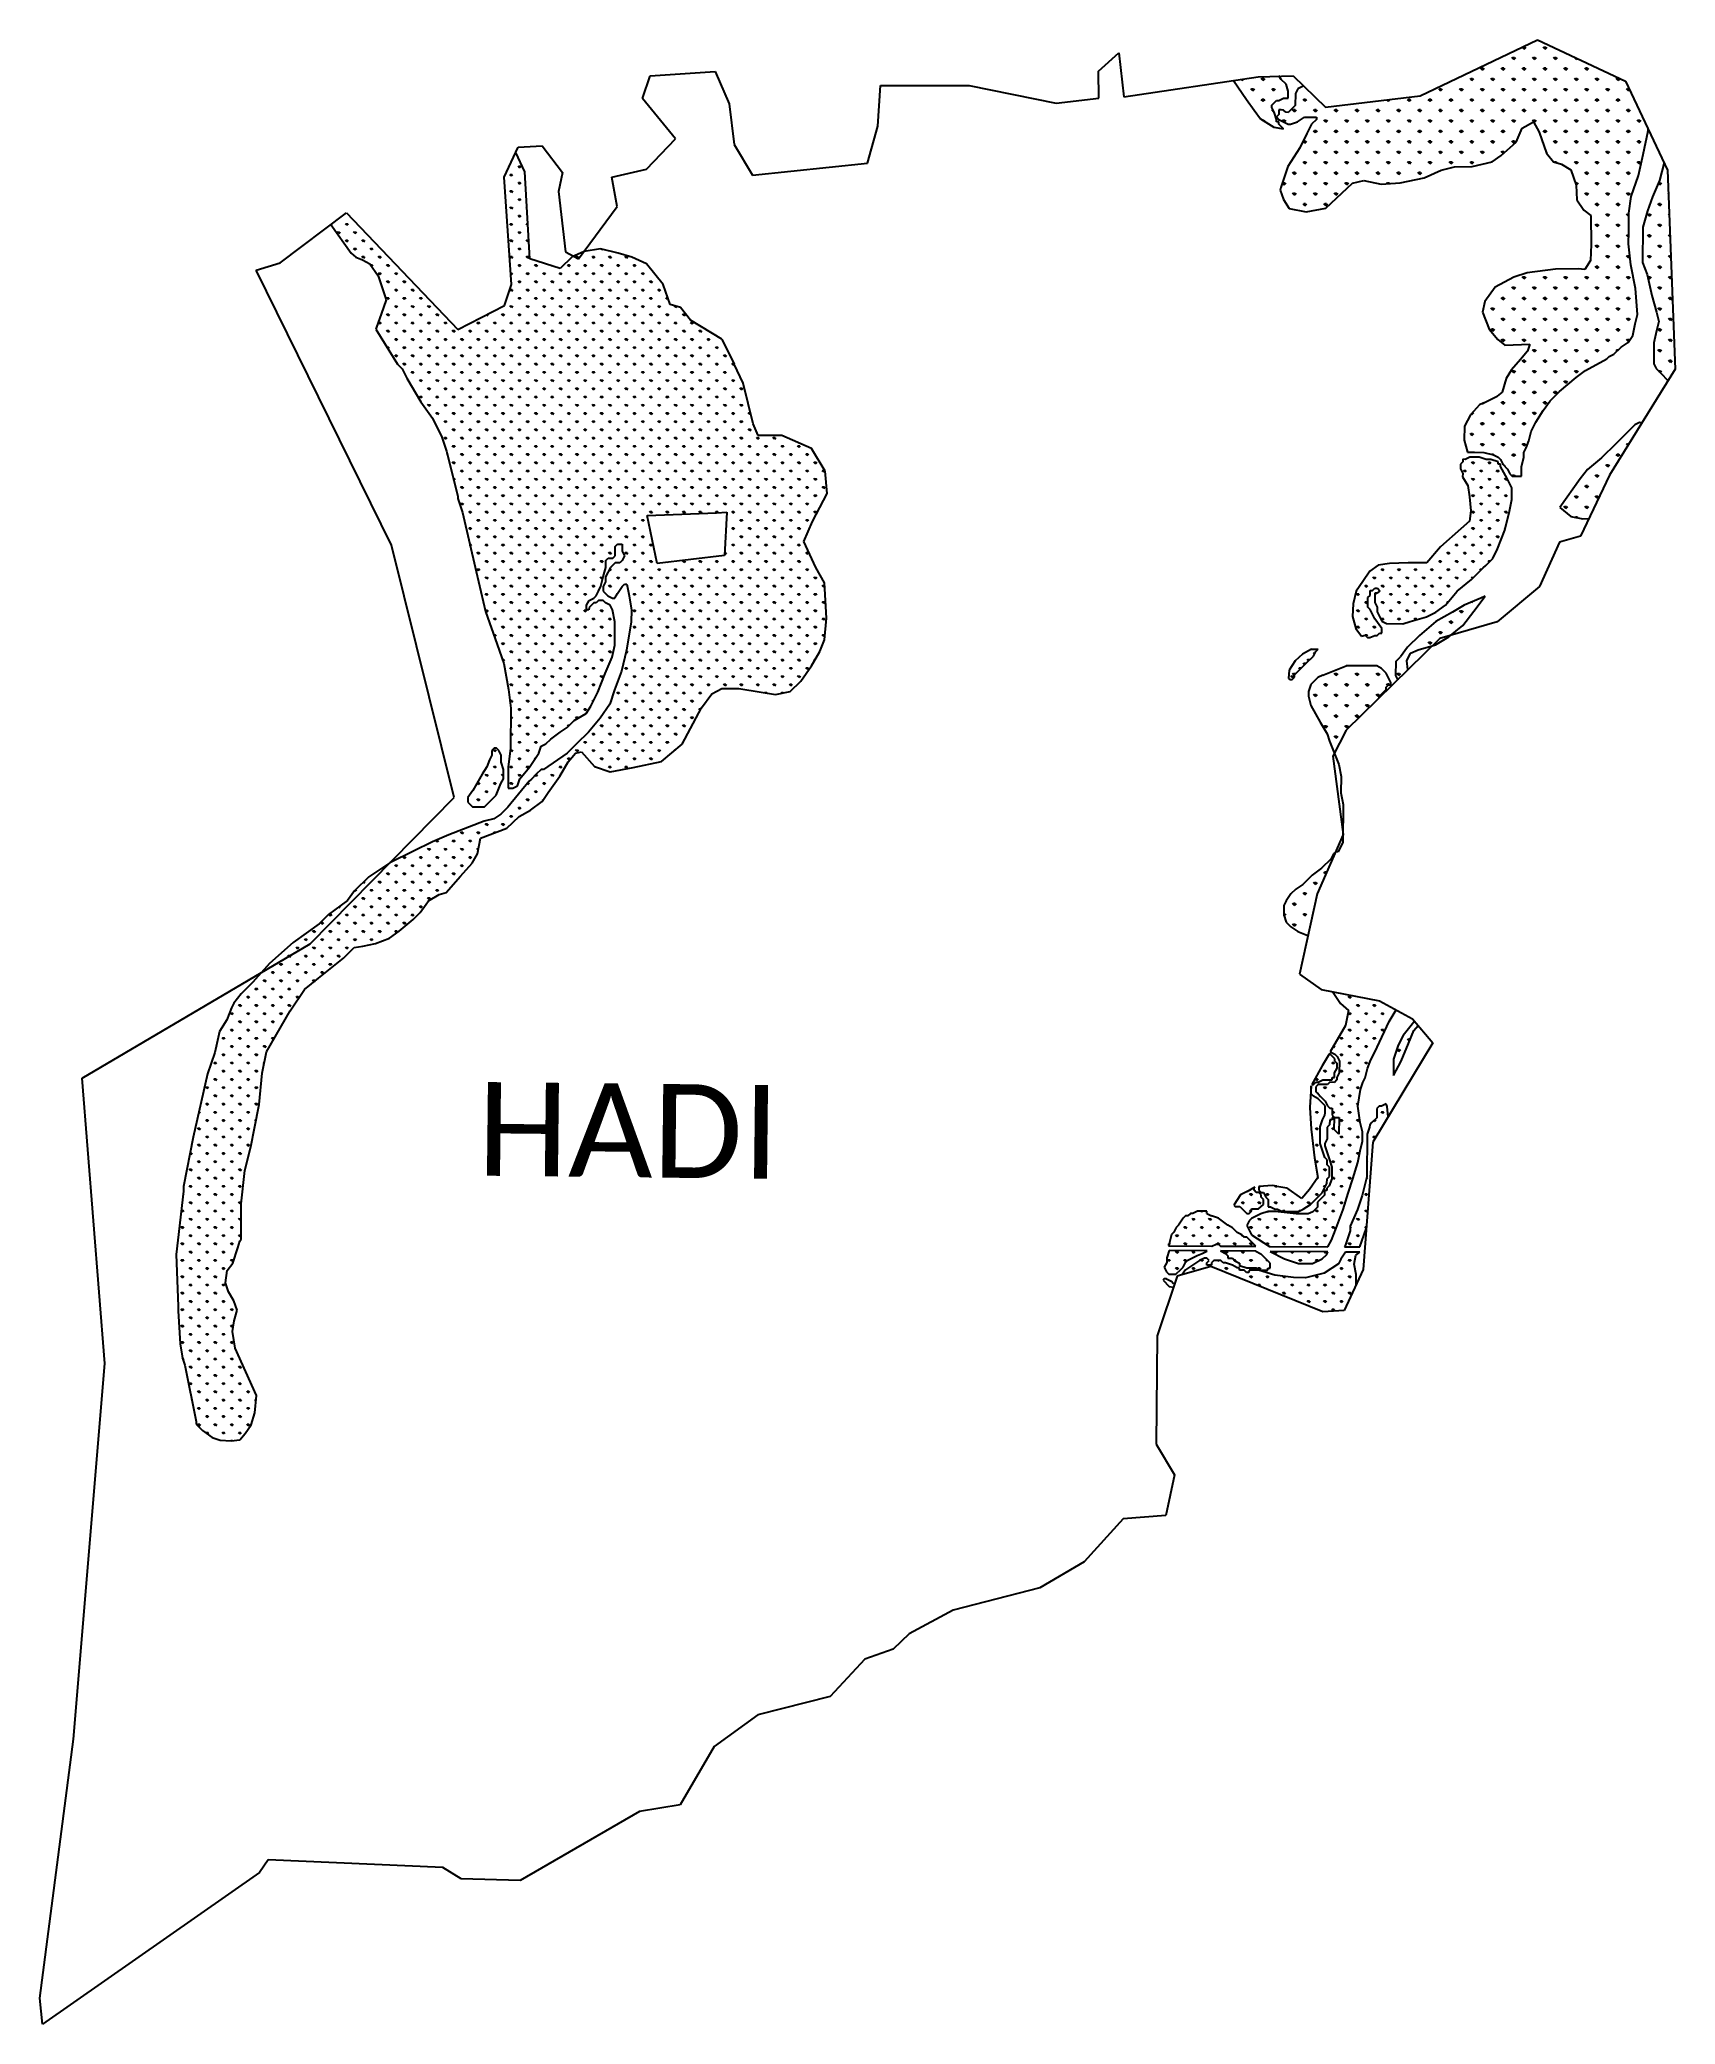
# Model space of a CAD drawing. Header units: metres. Extents: x 335517 to 338331, y 1782039 to 1785453.
import ezdxf

# ---------------------------------------------------------------- set-up
doc = ezdxf.new("R2010")
doc.units = ezdxf.units.M
doc.layers.add('MANGROOVES', color=112, linetype='Continuous')
doc.layers.add('VILLAGE NAME', color=250, linetype='Continuous')
doc.styles.add('MtXpl_Calibri', font='calibri.ttf')

msp = doc.modelspace()

# ---------------------------------------------------------------- texts
at = {"layer": 'VILLAGE NAME', "style": 'MtXpl_Calibri'}
msp.add_text('HADI', height=161.11, rotation=359.3742, dxfattribs=at).set_placement((336269.1, 1783498.9))

# ---------------------------------------------------------------- linework, layer by layer
at = {"color": 3}
for p, q in [((337891.5, 1785356), (338093.6, 1785452.7)), ((338093.6, 1785452.7), (338245.3, 1785381.2)), ((337338.3, 1785398.4), (337373.2, 1785430)), ((337373.2, 1785430), (337382, 1785354.3)), ((336554.1, 1785351.8), (336566.9, 1785390.5)), ((336679, 1785397.8), (336703, 1785342.4)), ((337339.1, 1785352), (337338.3, 1785398.4)), ((337382, 1785354.3), (337613.1, 1785388.8)), ((337613.1, 1785388.8), (337673.2, 1785390.4)), ((337673.2, 1785390.4), (337729.1, 1785336.9)), ((336610.9, 1785282), (336554.1, 1785351.8)), ((336958.6, 1785304), (336963.1, 1785373.8)), ((336963.1, 1785373.8), (337115.9, 1785373.7)), ((337115.9, 1785373.7), (337265.3, 1785343.4)), ((337265.3, 1785343.4), (337339.1, 1785352)), ((337729.1, 1785336.9), (337891.5, 1785356)), ((338245.3, 1785381.2), (338317.5, 1785228.3)), ((336703, 1785342.4), (336711.7, 1785272.4)), ((336560.8, 1785229.9), (336610.9, 1785282)), ((336940.7, 1785240.3), (336958.6, 1785304)), ((336316, 1785216.3), (336339.8, 1785267.8)), ((336339.8, 1785267.8), (336381.2, 1785270.2)), ((336381.2, 1785270.2), (336416.1, 1785224.1)), ((336711.7, 1785272.4), (336743.3, 1785219.6)), ((336328.7, 1785031.7), (336316, 1785216.3)), ((336416.1, 1785224.1), (336409.1, 1785191.6)), ((336501.2, 1785216.4), (336560.8, 1785229.9)), ((336510.5, 1785165.8), (336501.2, 1785216.4)), ((336743.3, 1785219.6), (336940.7, 1785240.3)), ((338317.5, 1785228.3), (338330.7, 1784886)), ((336409.1, 1785191.6), (336421.5, 1785088)), ((335930.8, 1785069.2), (336044.8, 1785154.8)), ((336044.8, 1785154.8), (336236, 1784954.2)), ((336443.9, 1785075.9), (336510.5, 1785165.8)), ((336421.5, 1785088), (336443.9, 1785075.9)), ((335889.1, 1785056.1), (335930.8, 1785069.2)), ((336122.1, 1784583.5), (335889.1, 1785056.1)), ((336316.4, 1784995.7), (336328.7, 1785031.7)), ((336236, 1784954.2), (336316.4, 1784995.7)), ((338330.7, 1784886), (338217.7, 1784703.6)), ((338217.7, 1784703.6), (338167.4, 1784598.9)), ((338167.4, 1784598.9), (338131.3, 1784588.4)), ((336229.8, 1784149.4), (336122.1, 1784583.5)), ((338131.3, 1784588.4), (338096.9, 1784512)), ((338096.9, 1784512), (338024.5, 1784451.5)), ((338024.5, 1784451.5), (337925.6, 1784422.8)), ((337925.6, 1784422.8), (337764.4, 1784265.2)), ((337764.4, 1784265.2), (337741.6, 1784220.5)), ((337741.6, 1784220.5), (337759.4, 1784085.5)), ((335981.9, 1783897.3), (336229.8, 1784149.4)), ((337759.4, 1784085.5), (337714.3, 1783983.3)), ((337714.3, 1783983.3), (337683.9, 1783845.2)), ((335590.1, 1783666.4), (335981.9, 1783897.3)), ((337683.9, 1783845.2), (337721.4, 1783819.3)), ((337721.4, 1783819.3), (337821.6, 1783799.3)), ((337821.6, 1783799.3), (337878.5, 1783768.6)), ((337878.5, 1783768.6), (337913.7, 1783727.3)), ((337913.7, 1783727.3), (337810.6, 1783556.3)), ((335628.8, 1783176), (335590.1, 1783666.4)), ((337810.6, 1783556.3), (337793.5, 1783337.6)), ((337531.8, 1783342.8), (337473.9, 1783326.2)), ((337724.6, 1783264.7), (337531.8, 1783342.8)), ((337793.5, 1783337.6), (337761.3, 1783267)), ((337473.9, 1783326.2), (337439.1, 1783223.5)), ((337761.3, 1783267), (337724.6, 1783264.7)), ((337439.1, 1783223.5), (337437.5, 1783037.1)), ((335575.1, 1782529.5), (335628.8, 1783176)), ((337437.5, 1783037.1), (337469.2, 1782984.4)), ((337469.2, 1782984.4), (337454.2, 1782914.5)), ((337381, 1782908.3), (337313.8, 1782834.5)), ((337454.2, 1782914.5), (337381, 1782908.3)), ((337313.8, 1782834.5), (337237.5, 1782789.6)), ((337237.5, 1782789.6), (337088.3, 1782751.6)), ((337088.3, 1782751.6), (337012.7, 1782711)), ((337012.7, 1782711), (336985.4, 1782684.2)), ((336936.3, 1782667), (336876.5, 1782602.9)), ((336985.4, 1782684.2), (336936.3, 1782667)), ((336876.5, 1782602.9), (336752.4, 1782571.5)), ((336752.4, 1782571.5), (336677.4, 1782517.1)), ((335516.8, 1782084.3), (335575.1, 1782529.5)), ((336677.4, 1782517.1), (336618.8, 1782416.4)), ((336618.8, 1782416.4), (336548.5, 1782405.3)), ((336548.5, 1782405.3), (336343.7, 1782286.6)), ((335909.8, 1782322.3), (335894.9, 1782300.3)), ((336210.3, 1782308.7), (335909.8, 1782322.3)), ((335894.9, 1782300.3), (335521.6, 1782039.1)), ((336242.1, 1782289.2), (336210.3, 1782308.7)), ((336343.7, 1782286.6), (336242.1, 1782289.2)), ((335521.6, 1782039.1), (335516.8, 1782084.3))]:
    msp.add_line(p, q, dxfattribs=at)
at = {"layer": 'MANGROOVES', "linetype": 'Continuous'}
for p, q in [((338052.8, 1785418.6), (338049.4, 1785422)), ((338052.8, 1785418.6), (338052.8, 1785423.4)), ((338052.8, 1785418.6), (338056.1, 1785422)), ((338070.7, 1785436.6), (338067.4, 1785439.9)), ((338070.7, 1785436.6), (338070.7, 1785441.3)), ((338070.7, 1785436.6), (338074.1, 1785439.9)), ((338088.7, 1785418.6), (338085.3, 1785422)), ((338088.7, 1785418.6), (338088.7, 1785423.4)), ((338088.7, 1785418.6), (338092.1, 1785422)), ((338106.6, 1785436.6), (338103.3, 1785439.9)), ((338106.6, 1785436.6), (338106.6, 1785441.3)), ((338106.6, 1785436.6), (338110, 1785439.9)), ((338124.6, 1785418.6), (338121.2, 1785422)), ((338124.6, 1785418.6), (338124.6, 1785423.4)), ((338124.6, 1785418.6), (338128, 1785422)), ((338160.5, 1785418.6), (338157.2, 1785422)), ((338160.5, 1785418.6), (338160.5, 1785421.2)), ((338160.5, 1785418.6), (338162.3, 1785420.4)), ((337585.8, 1785382.7), (337584, 1785384.4)), ((337585.8, 1785382.7), (337588.2, 1785385)), ((337585.8, 1785382.7), (337585.8, 1785384.7)), ((337621.7, 1785382.7), (337618.3, 1785386)), ((337621.7, 1785382.7), (337621.7, 1785387.4)), ((337621.7, 1785382.7), (337625.1, 1785386)), ((337980.9, 1785382.7), (337977.6, 1785386)), ((337980.9, 1785382.7), (337980.9, 1785387.4)), ((337980.9, 1785382.7), (337984.3, 1785386)), ((337998.9, 1785400.6), (337995.5, 1785404)), ((337998.9, 1785400.6), (337998.9, 1785405.4)), ((337998.9, 1785400.6), (338002.2, 1785404)), ((338016.8, 1785382.7), (338013.5, 1785386)), ((338016.8, 1785382.7), (338016.8, 1785387.4)), ((338016.8, 1785382.7), (338020.2, 1785386)), ((338034.8, 1785400.6), (338031.4, 1785404)), ((338034.8, 1785400.6), (338034.8, 1785405.4)), ((338034.8, 1785400.6), (338038.2, 1785404)), ((338052.8, 1785382.7), (338049.4, 1785386)), ((338052.8, 1785382.7), (338052.8, 1785387.4)), ((338052.8, 1785382.7), (338056.1, 1785386)), ((338070.7, 1785400.6), (338067.4, 1785404)), ((338070.7, 1785400.6), (338070.7, 1785405.4)), ((338070.7, 1785400.6), (338074.1, 1785404)), ((338088.7, 1785382.7), (338085.3, 1785386)), ((338088.7, 1785382.7), (338088.7, 1785387.4)), ((338088.7, 1785382.7), (338092.1, 1785386)), ((338106.6, 1785400.6), (338103.3, 1785404)), ((338106.6, 1785400.6), (338106.6, 1785405.4)), ((338106.6, 1785400.6), (338110, 1785404)), ((338124.6, 1785382.7), (338121.2, 1785386)), ((338124.6, 1785382.7), (338124.6, 1785387.4)), ((338124.6, 1785382.7), (338128, 1785386)), ((338142.6, 1785400.6), (338139.2, 1785404)), ((338142.6, 1785400.6), (338142.6, 1785405.4)), ((338142.6, 1785400.6), (338145.9, 1785404)), ((338160.5, 1785382.7), (338157.2, 1785386)), ((338160.5, 1785382.7), (338160.5, 1785387.4)), ((338160.5, 1785382.7), (338163.9, 1785386)), ((338178.5, 1785400.6), (338175.1, 1785404)), ((338178.5, 1785400.6), (338178.5, 1785405.4)), ((338178.5, 1785400.6), (338181.9, 1785404)), ((338196.4, 1785382.7), (338193.1, 1785386)), ((338196.4, 1785382.7), (338196.4, 1785387.4)), ((338196.4, 1785382.7), (338199.8, 1785386)), ((338232.4, 1785382.7), (338229, 1785386)), ((338232.4, 1785382.7), (338232.4, 1785387.3)), ((338232.4, 1785382.7), (338235.5, 1785385.8)), ((337603.7, 1785364.7), (337600.4, 1785368.1)), ((337603.7, 1785364.7), (337603.7, 1785369.5)), ((337603.7, 1785364.7), (337607.1, 1785368.1)), ((337621.7, 1785346.8), (337618.3, 1785350.1)), ((337621.7, 1785346.8), (337621.7, 1785351.5)), ((337621.7, 1785346.8), (337625.1, 1785350.1)), ((337639.7, 1785364.7), (337636.3, 1785368.1)), ((337639.7, 1785364.7), (337639.7, 1785369.5)), ((337639.7, 1785364.7), (337643, 1785368.1)), ((337693.6, 1785346.8), (337690.2, 1785350.1)), ((337693.6, 1785346.8), (337693.6, 1785351.5)), ((337693.6, 1785346.8), (337696.9, 1785350.1)), ((337837.2, 1785346.8), (337834.7, 1785349.3)), ((337837.2, 1785346.8), (337840.4, 1785350)), ((337837.2, 1785346.8), (337837.2, 1785349.6)), ((337873.2, 1785346.8), (337869.8, 1785350.1)), ((337873.2, 1785346.8), (337873.2, 1785351.5)), ((337873.2, 1785346.8), (337876.5, 1785350.1)), ((337909.1, 1785346.8), (337905.7, 1785350.1)), ((337909.1, 1785346.8), (337909.1, 1785351.5)), ((337909.1, 1785346.8), (337912.4, 1785350.1)), ((337927, 1785364.7), (337923.7, 1785368.1)), ((337927, 1785364.7), (337927, 1785369.5)), ((337927, 1785364.7), (337930.4, 1785368.1)), ((337945, 1785346.8), (337941.6, 1785350.1)), ((337945, 1785346.8), (337945, 1785351.5)), ((337945, 1785346.8), (337948.4, 1785350.1)), ((337963, 1785364.7), (337959.6, 1785368.1)), ((337963, 1785364.7), (337963, 1785369.5)), ((337963, 1785364.7), (337966.3, 1785368.1)), ((337980.9, 1785346.8), (337977.6, 1785350.1)), ((337980.9, 1785346.8), (337980.9, 1785351.5)), ((337980.9, 1785346.8), (337984.3, 1785350.1)), ((337998.9, 1785364.7), (337995.5, 1785368.1)), ((337998.9, 1785364.7), (337998.9, 1785369.5)), ((337998.9, 1785364.7), (338002.2, 1785368.1)), ((338016.8, 1785346.8), (338013.5, 1785350.1)), ((338016.8, 1785346.8), (338016.8, 1785351.5)), ((338016.8, 1785346.8), (338020.2, 1785350.1)), ((338034.8, 1785364.7), (338031.4, 1785368.1)), ((338034.8, 1785364.7), (338034.8, 1785369.5)), ((338034.8, 1785364.7), (338038.2, 1785368.1)), ((338052.8, 1785346.8), (338049.4, 1785350.1)), ((338052.8, 1785346.8), (338052.8, 1785351.5)), ((338052.8, 1785346.8), (338056.1, 1785350.1)), ((338070.7, 1785364.7), (338067.4, 1785368.1)), ((338070.7, 1785364.7), (338070.7, 1785369.5)), ((338070.7, 1785364.7), (338074.1, 1785368.1)), ((338088.7, 1785346.8), (338085.3, 1785350.1)), ((338088.7, 1785346.8), (338088.7, 1785351.5)), ((338088.7, 1785346.8), (338092.1, 1785350.1)), ((338106.6, 1785364.7), (338103.3, 1785368.1)), ((338106.6, 1785364.7), (338106.6, 1785369.5)), ((338106.6, 1785364.7), (338110, 1785368.1)), ((338124.6, 1785346.8), (338121.2, 1785350.1)), ((338124.6, 1785346.8), (338124.6, 1785351.5)), ((338124.6, 1785346.8), (338128, 1785350.1)), ((338142.6, 1785364.7), (338139.2, 1785368.1)), ((338142.6, 1785364.7), (338142.6, 1785369.5)), ((338142.6, 1785364.7), (338145.9, 1785368.1)), ((338160.5, 1785346.8), (338157.2, 1785350.1)), ((338160.5, 1785346.8), (338160.5, 1785351.5)), ((338160.5, 1785346.8), (338163.9, 1785350.1)), ((338178.5, 1785364.7), (338175.1, 1785368.1)), ((338178.5, 1785364.7), (338178.5, 1785369.5)), ((338178.5, 1785364.7), (338181.9, 1785368.1)), ((338196.4, 1785346.8), (338193.1, 1785350.1)), ((338196.4, 1785346.8), (338196.4, 1785351.5)), ((338196.4, 1785346.8), (338199.8, 1785350.1)), ((338214.4, 1785364.7), (338211, 1785368.1)), ((338214.4, 1785364.7), (338214.4, 1785369.5)), ((338214.4, 1785364.7), (338217.8, 1785368.1)), ((338232.4, 1785346.8), (338229, 1785350.1)), ((338232.4, 1785346.8), (338232.4, 1785351.5)), ((338232.4, 1785346.8), (338235.7, 1785350.1)), ((338250.3, 1785364.7), (338247, 1785368.1)), ((338250.3, 1785364.7), (338250.3, 1785369.5)), ((338250.3, 1785364.7), (338252.2, 1785366.6)), ((337606.4, 1785331.4), (337607.1, 1785332.2)), ((337621.7, 1785313.8), (337621.7, 1785315.6)), ((337623.5, 1785312.7), (337625.1, 1785314.2)), ((337639.7, 1785328.8), (337636.3, 1785332.2)), ((337639.7, 1785328.8), (337639.7, 1785329.4)), ((337639.7, 1785328.8), (337639.9, 1785329)), ((337657.2, 1785311.3), (337654.3, 1785314.2)), ((337657.6, 1785311), (337657.6, 1785315.6)), ((337657.8, 1785311), (337661, 1785314.2)), ((337675.6, 1785328.8), (337672.2, 1785332.2)), ((337675.6, 1785328.8), (337675.6, 1785333.6)), ((337675.6, 1785328.8), (337679, 1785332.2)), ((337711.5, 1785328.8), (337708.1, 1785332.2)), ((337711.5, 1785328.8), (337711.5, 1785333.6)), ((337711.5, 1785328.8), (337714.9, 1785332.2)), ((337729.5, 1785310.8), (337726.1, 1785314.2)), ((337729.5, 1785310.8), (337729.5, 1785315.6)), ((337729.5, 1785310.8), (337732.8, 1785314.2)), ((337747.4, 1785328.8), (337744.1, 1785332.2)), ((337747.4, 1785328.8), (337747.4, 1785333.6)), ((337747.4, 1785328.8), (337750.8, 1785332.2)), ((337765.4, 1785310.8), (337762, 1785314.2)), ((337765.4, 1785310.8), (337765.4, 1785315.6)), ((337765.4, 1785310.8), (337768.8, 1785314.2)), ((337783.4, 1785328.8), (337780, 1785332.2)), ((337783.4, 1785328.8), (337783.4, 1785333.6)), ((337783.4, 1785328.8), (337786.7, 1785332.2)), ((337801.3, 1785310.8), (337797.9, 1785314.2)), ((337801.3, 1785310.8), (337801.3, 1785315.6)), ((337801.3, 1785310.8), (337804.7, 1785314.2)), ((337819.3, 1785328.8), (337815.9, 1785332.2)), ((337819.3, 1785328.8), (337819.3, 1785333.6)), ((337819.3, 1785328.8), (337822.6, 1785332.2)), ((337837.2, 1785310.8), (337833.9, 1785314.2)), ((337837.2, 1785310.8), (337837.2, 1785315.6)), ((337837.2, 1785310.8), (337840.6, 1785314.2)), ((337855.2, 1785328.8), (337851.8, 1785332.2)), ((337855.2, 1785328.8), (337855.2, 1785333.6)), ((337855.2, 1785328.8), (337858.6, 1785332.2)), ((337873.2, 1785310.8), (337869.8, 1785314.2)), ((337873.2, 1785310.8), (337873.2, 1785315.6)), ((337873.2, 1785310.8), (337876.5, 1785314.2)), ((337891.1, 1785328.8), (337887.7, 1785332.2)), ((337891.1, 1785328.8), (337891.1, 1785333.6)), ((337891.1, 1785328.8), (337894.5, 1785332.2)), ((337909.1, 1785310.8), (337905.7, 1785314.2)), ((337909.1, 1785310.8), (337909.1, 1785315.6)), ((337909.1, 1785310.8), (337912.4, 1785314.2)), ((337927, 1785328.8), (337923.7, 1785332.2)), ((337927, 1785328.8), (337927, 1785333.6)), ((337927, 1785328.8), (337930.4, 1785332.2)), ((337945, 1785310.8), (337941.6, 1785314.2)), ((337945, 1785310.8), (337945, 1785315.6)), ((337945, 1785310.8), (337948.4, 1785314.2)), ((337963, 1785328.8), (337959.6, 1785332.2)), ((337963, 1785328.8), (337963, 1785333.6)), ((337963, 1785328.8), (337966.3, 1785332.2)), ((337980.9, 1785310.8), (337977.6, 1785314.2)), ((337980.9, 1785310.8), (337980.9, 1785315.6)), ((337980.9, 1785310.8), (337984.3, 1785314.2)), ((337998.9, 1785328.8), (337995.5, 1785332.2)), ((337998.9, 1785328.8), (337998.9, 1785333.6)), ((337998.9, 1785328.8), (338002.2, 1785332.2)), ((338016.8, 1785310.8), (338013.5, 1785314.2)), ((338016.8, 1785310.8), (338016.8, 1785315.6)), ((338016.8, 1785310.8), (338020.2, 1785314.2)), ((338034.8, 1785328.8), (338031.4, 1785332.2)), ((338034.8, 1785328.8), (338034.8, 1785333.6)), ((338034.8, 1785328.8), (338038.2, 1785332.2)), ((338052.8, 1785310.8), (338049.4, 1785314.2)), ((338052.8, 1785310.8), (338052.8, 1785315.6)), ((338052.8, 1785310.8), (338056.1, 1785314.2)), ((338070.7, 1785328.8), (338067.4, 1785332.2)), ((338070.7, 1785328.8), (338070.7, 1785333.6)), ((338070.7, 1785328.8), (338074.1, 1785332.2)), ((338088.7, 1785310.8), (338085.3, 1785314.2)), ((338088.7, 1785310.8), (338088.7, 1785315.6)), ((338088.7, 1785310.8), (338092.1, 1785314.2)), ((338106.6, 1785328.8), (338103.3, 1785332.2)), ((338106.6, 1785328.8), (338106.6, 1785333.6)), ((338106.6, 1785328.8), (338110, 1785332.2)), ((338124.6, 1785310.8), (338121.2, 1785314.2)), ((338124.6, 1785310.8), (338124.6, 1785315.6)), ((338124.6, 1785310.8), (338128, 1785314.2)), ((338142.6, 1785328.8), (338139.2, 1785332.2)), ((338142.6, 1785328.8), (338142.6, 1785333.6)), ((338142.6, 1785328.8), (338145.9, 1785332.2)), ((338160.5, 1785310.8), (338157.2, 1785314.2)), ((338160.5, 1785310.8), (338160.5, 1785315.6)), ((338160.5, 1785310.8), (338163.9, 1785314.2)), ((338178.5, 1785328.8), (338175.1, 1785332.2)), ((338178.5, 1785328.8), (338178.5, 1785333.6)), ((338178.5, 1785328.8), (338181.9, 1785332.2)), ((338196.4, 1785310.8), (338193.1, 1785314.2)), ((338196.4, 1785310.8), (338196.4, 1785315.6)), ((338196.4, 1785310.8), (338199.8, 1785314.2)), ((338214.4, 1785328.8), (338211, 1785332.2)), ((338214.4, 1785328.8), (338214.4, 1785333.6)), ((338214.4, 1785328.8), (338217.8, 1785332.2)), ((338232.4, 1785310.8), (338229, 1785314.2)), ((338232.4, 1785310.8), (338232.4, 1785315.6)), ((338232.4, 1785310.8), (338235.7, 1785314.2)), ((338250.3, 1785328.8), (338247, 1785332.2)), ((338250.3, 1785328.8), (338250.3, 1785333.6)), ((338250.3, 1785328.8), (338253.7, 1785332.2)), ((338268.3, 1785310.8), (338264.9, 1785314.2)), ((338268.3, 1785310.8), (338268.3, 1785315.6)), ((338268.3, 1785310.8), (338271.7, 1785314.2)), ((337693.6, 1785274.9), (337693.6, 1785279.7)), ((337711.5, 1785292.9), (337708.1, 1785296.2)), ((337711.5, 1785292.9), (337711.5, 1785297.6)), ((337711.5, 1785292.9), (337714.9, 1785296.2)), ((337729.5, 1785274.9), (337729.5, 1785279.7)), ((337747.4, 1785292.9), (337744.1, 1785296.2)), ((337747.4, 1785292.9), (337747.4, 1785297.6)), ((337747.4, 1785292.9), (337750.8, 1785296.2)), ((337765.4, 1785274.9), (337765.4, 1785279.7)), ((337783.4, 1785292.9), (337780, 1785296.2)), ((337783.4, 1785292.9), (337783.4, 1785297.6)), ((337783.4, 1785292.9), (337786.7, 1785296.2)), ((337801.3, 1785274.9), (337801.3, 1785279.7)), ((337819.3, 1785292.9), (337815.9, 1785296.2)), ((337819.3, 1785292.9), (337819.3, 1785297.6)), ((337819.3, 1785292.9), (337822.6, 1785296.2)), ((337837.2, 1785274.9), (337837.2, 1785279.7)), ((337855.2, 1785292.9), (337851.8, 1785296.2)), ((337855.2, 1785292.9), (337855.2, 1785297.6)), ((337855.2, 1785292.9), (337858.6, 1785296.2)), ((337873.2, 1785274.9), (337873.2, 1785279.7)), ((337891.1, 1785292.9), (337887.7, 1785296.2)), ((337891.1, 1785292.9), (337891.1, 1785297.6)), ((337891.1, 1785292.9), (337894.5, 1785296.2)), ((337909.1, 1785274.9), (337909.1, 1785279.7)), ((337927, 1785292.9), (337923.7, 1785296.2)), ((337927, 1785292.9), (337927, 1785297.6)), ((337927, 1785292.9), (337930.4, 1785296.2)), ((337945, 1785274.9), (337945, 1785279.7)), ((337963, 1785292.9), (337959.6, 1785296.2)), ((337963, 1785292.9), (337963, 1785297.6)), ((337963, 1785292.9), (337966.3, 1785296.2)), ((337980.9, 1785274.9), (337980.9, 1785279.7)), ((337998.9, 1785292.9), (337995.5, 1785296.2)), ((337998.9, 1785292.9), (337998.9, 1785297.6)), ((337998.9, 1785292.9), (338002.2, 1785296.2)), ((338016.8, 1785274.9), (338016.8, 1785279.7)), ((338034.8, 1785292.9), (338031.4, 1785296.2)), ((338034.8, 1785292.9), (338034.8, 1785297.6)), ((338034.8, 1785292.9), (338038.2, 1785296.2)), ((338052.8, 1785274.9), (338052.8, 1785279.7)), ((338106.6, 1785292.9), (338103.3, 1785296.2)), ((338106.6, 1785292.9), (338106.6, 1785297.6)), ((338106.6, 1785292.9), (338110, 1785296.2)), ((338124.6, 1785274.9), (338124.6, 1785279.7)), ((338142.6, 1785292.9), (338139.2, 1785296.2)), ((338142.6, 1785292.9), (338142.6, 1785297.6)), ((338142.6, 1785292.9), (338145.9, 1785296.2)), ((338160.5, 1785274.9), (338160.5, 1785279.7)), ((338178.5, 1785292.9), (338175.1, 1785296.2)), ((338178.5, 1785292.9), (338178.5, 1785297.6)), ((338178.5, 1785292.9), (338181.9, 1785296.2)), ((338196.4, 1785274.9), (338196.4, 1785279.7)), ((338214.4, 1785292.9), (338211, 1785296.2)), ((338214.4, 1785292.9), (338214.4, 1785297.6)), ((338214.4, 1785292.9), (338217.8, 1785296.2)), ((338232.4, 1785274.9), (338232.4, 1785279.7)), ((338250.3, 1785292.9), (338247, 1785296.2)), ((338250.3, 1785292.9), (338250.3, 1785297.6)), ((338250.3, 1785292.9), (338253.7, 1785296.2)), ((338268.3, 1785274.9), (338268.3, 1785279.7)), ((338283.7, 1785295.4), (338282.9, 1785296.2)), ((337693.6, 1785274.9), (337690.3, 1785278.1)), ((337693.6, 1785274.9), (337696.9, 1785278.3)), ((337711.5, 1785257), (337708.1, 1785260.3)), ((337711.5, 1785257), (337711.5, 1785261.7)), ((337711.5, 1785257), (337714.9, 1785260.3)), ((337729.5, 1785274.9), (337726.1, 1785278.3)), ((337729.5, 1785274.9), (337732.8, 1785278.3)), ((337747.4, 1785257), (337744.1, 1785260.3)), ((337747.4, 1785257), (337747.4, 1785261.7)), ((337747.4, 1785257), (337750.8, 1785260.3)), ((337765.4, 1785274.9), (337762, 1785278.3)), ((337765.4, 1785274.9), (337768.8, 1785278.3)), ((337783.4, 1785257), (337780, 1785260.3)), ((337783.4, 1785257), (337783.4, 1785261.7)), ((337783.4, 1785257), (337786.7, 1785260.3)), ((337801.3, 1785274.9), (337797.9, 1785278.3)), ((337801.3, 1785274.9), (337804.7, 1785278.3)), ((337819.3, 1785257), (337815.9, 1785260.3)), ((337819.3, 1785257), (337819.3, 1785261.7)), ((337819.3, 1785257), (337822.6, 1785260.3)), ((337837.2, 1785274.9), (337833.9, 1785278.3)), ((337837.2, 1785274.9), (337840.6, 1785278.3)), ((337855.2, 1785257), (337851.8, 1785260.3)), ((337855.2, 1785257), (337855.2, 1785261.7)), ((337855.2, 1785257), (337858.6, 1785260.3)), ((337873.2, 1785274.9), (337869.8, 1785278.3)), ((337873.2, 1785274.9), (337876.5, 1785278.3)), ((337891.1, 1785257), (337887.7, 1785260.3)), ((337891.1, 1785257), (337891.1, 1785261.7)), ((337891.1, 1785257), (337894.5, 1785260.3)), ((337909.1, 1785274.9), (337905.7, 1785278.3)), ((337909.1, 1785274.9), (337912.4, 1785278.3)), ((337927, 1785257), (337923.7, 1785260.3)), ((337927, 1785257), (337927, 1785261.7)), ((337927, 1785257), (337930.4, 1785260.3)), ((337945, 1785274.9), (337941.6, 1785278.3)), ((337945, 1785274.9), (337948.4, 1785278.3)), ((337963, 1785257), (337959.6, 1785260.3)), ((337963, 1785257), (337963, 1785261.7)), ((337963, 1785257), (337966.3, 1785260.3)), ((337980.9, 1785274.9), (337977.6, 1785278.3)), ((337980.9, 1785274.9), (337984.3, 1785278.3)), ((337998.9, 1785257), (337995.5, 1785260.3)), ((337998.9, 1785257), (337998.9, 1785261.7)), ((337998.9, 1785257), (338002.2, 1785260.3)), ((338016.8, 1785274.9), (338013.5, 1785278.3)), ((338016.8, 1785274.9), (338020.2, 1785278.3)), ((338034.7, 1785257), (338031.4, 1785260.3)), ((338034.8, 1785257.1), (338034.8, 1785261.7)), ((338035.9, 1785258), (338038.2, 1785260.3)), ((338052.8, 1785274.9), (338049.4, 1785278.3)), ((338052.8, 1785274.9), (338056.1, 1785278.3)), ((338108.5, 1785258.8), (338110, 1785260.3)), ((338124.6, 1785274.9), (338121.2, 1785278.3)), ((338124.6, 1785274.9), (338128, 1785278.3)), ((338142.6, 1785257), (338139.2, 1785260.3)), ((338142.6, 1785257), (338142.6, 1785261.7)), ((338142.6, 1785257), (338145.9, 1785260.3)), ((338160.5, 1785274.9), (338157.2, 1785278.3)), ((338160.5, 1785274.9), (338163.9, 1785278.3)), ((338178.5, 1785257), (338175.1, 1785260.3)), ((338178.5, 1785257), (338178.5, 1785261.7)), ((338178.5, 1785257), (338181.9, 1785260.3)), ((338196.4, 1785274.9), (338193.1, 1785278.3)), ((338196.4, 1785274.9), (338199.8, 1785278.3)), ((338214.4, 1785257), (338211, 1785260.3)), ((338214.4, 1785257), (338214.4, 1785261.7)), ((338214.4, 1785257), (338217.8, 1785260.3)), ((338232.4, 1785274.9), (338229, 1785278.3)), ((338232.4, 1785274.9), (338235.7, 1785278.3)), ((338250.3, 1785257), (338247, 1785260.3)), ((338250.3, 1785257), (338250.3, 1785261.7)), ((338250.3, 1785257), (338253.7, 1785260.3)), ((338268.3, 1785274.9), (338264.9, 1785278.3)), ((338268.3, 1785274.9), (338271.7, 1785278.3)), ((336328.3, 1785218.3), (336325.6, 1785221)), ((336328.3, 1785218.3), (336328.3, 1785222.1)), ((336328.3, 1785218.3), (336330.9, 1785221)), ((336342.4, 1785232.5), (336339.8, 1785235.1)), ((336342.4, 1785232.5), (336342.4, 1785236.2)), ((336342.4, 1785232.5), (336345.1, 1785235.1)), ((337675.6, 1785221), (337672.2, 1785224.4)), ((337675.6, 1785221), (337675.6, 1785225.8)), ((337675.6, 1785221), (337679, 1785224.4)), ((337693.6, 1785239), (337690.2, 1785242.4)), ((337693.6, 1785239), (337693.6, 1785243.8)), ((337693.6, 1785239), (337696.9, 1785242.4)), ((337711.5, 1785221), (337708.1, 1785224.4)), ((337711.5, 1785221), (337711.5, 1785225.8)), ((337711.5, 1785221), (337714.9, 1785224.4)), ((337729.5, 1785239), (337726.1, 1785242.4)), ((337729.5, 1785239), (337729.5, 1785243.8)), ((337729.5, 1785239), (337732.8, 1785242.4)), ((337747.4, 1785221), (337744.1, 1785224.4)), ((337747.4, 1785221), (337747.4, 1785225.8)), ((337747.4, 1785221), (337750.8, 1785224.4)), ((337765.4, 1785239), (337762, 1785242.4)), ((337765.4, 1785239), (337765.4, 1785243.8)), ((337765.4, 1785239), (337768.8, 1785242.4)), ((337783.4, 1785221), (337780, 1785224.4)), ((337783.4, 1785221), (337783.4, 1785225.8)), ((337783.4, 1785221), (337786.7, 1785224.4)), ((337801.3, 1785239), (337797.9, 1785242.4)), ((337801.3, 1785239), (337801.3, 1785243.8)), ((337801.3, 1785239), (337804.7, 1785242.4)), ((337819.3, 1785221), (337815.9, 1785224.4)), ((337819.3, 1785221), (337819.3, 1785225.8)), ((337819.3, 1785221), (337822.6, 1785224.4)), ((337837.2, 1785239), (337833.9, 1785242.4)), ((337837.2, 1785239), (337837.2, 1785243.8)), ((337837.2, 1785239), (337840.6, 1785242.4)), ((337855.2, 1785221), (337851.8, 1785224.4)), ((337855.2, 1785221), (337855.2, 1785225.8)), ((337855.2, 1785221), (337858.6, 1785224.4)), ((337873.2, 1785239), (337869.8, 1785242.4)), ((337873.2, 1785239), (337873.2, 1785243.8)), ((337873.2, 1785239), (337876.5, 1785242.4)), ((337891.1, 1785221), (337887.7, 1785224.4)), ((337891.1, 1785221), (337891.1, 1785225.8)), ((337891.1, 1785221), (337894.5, 1785224.4)), ((337909.1, 1785239), (337905.7, 1785242.4)), ((337909.1, 1785239), (337909.1, 1785243.8)), ((337909.1, 1785239), (337912.4, 1785242.4)), ((337945, 1785239), (337941.6, 1785242.4)), ((337945, 1785239), (337945, 1785243.8)), ((337945, 1785239), (337948.4, 1785242.4)), ((337980.9, 1785239), (337977.6, 1785242.4)), ((337980.9, 1785239), (337980.9, 1785243.8)), ((337980.9, 1785239), (337984.3, 1785242.4)), ((338013.7, 1785242.2), (338013.5, 1785242.4)), ((338016.8, 1785243.5), (338016.8, 1785243.8)), ((338124.6, 1785241.6), (338124.6, 1785243.8)), ((338126.6, 1785241), (338128, 1785242.4)), ((338160.5, 1785239), (338157.2, 1785242.4)), ((338160.5, 1785239), (338160.5, 1785243.8)), ((338160.5, 1785239), (338163.9, 1785242.4)), ((338178.5, 1785221), (338175.1, 1785224.4)), ((338178.5, 1785221), (338178.5, 1785225.8)), ((338178.5, 1785221), (338181.9, 1785224.4)), ((338196.4, 1785239), (338193.1, 1785242.4)), ((338196.4, 1785239), (338196.4, 1785243.8)), ((338196.4, 1785239), (338199.8, 1785242.4)), ((338214.4, 1785221), (338211, 1785224.4)), ((338214.4, 1785221), (338214.4, 1785225.8)), ((338214.4, 1785221), (338217.8, 1785224.4)), ((338232.4, 1785239), (338229, 1785242.4)), ((338232.4, 1785239), (338232.4, 1785243.8)), ((338232.4, 1785239), (338235.7, 1785242.4)), ((338250.3, 1785221), (338247, 1785224.4)), ((338250.3, 1785221), (338250.3, 1785225.8)), ((338250.3, 1785221), (338253.7, 1785224.4)), ((338268.3, 1785239), (338264.9, 1785242.4)), ((338268.3, 1785239), (338268.3, 1785243.8)), ((338268.3, 1785239), (338271.7, 1785242.4)), ((336328.3, 1785190.1), (336325.6, 1785192.7)), ((336328.3, 1785190.1), (336328.3, 1785193.8)), ((336328.3, 1785190.1), (336330.9, 1785192.7)), ((336342.4, 1785204.2), (336339.8, 1785206.9)), ((336342.4, 1785175.9), (336339.8, 1785178.6)), ((336342.4, 1785204.2), (336342.4, 1785208)), ((336342.4, 1785204.2), (336345.1, 1785206.9)), ((336342.4, 1785175.9), (336342.4, 1785179.7)), ((336342.4, 1785175.9), (336345.1, 1785178.6)), ((337657.6, 1785203.1), (337654.5, 1785206.2)), ((337657.6, 1785203.1), (337657.6, 1785207.8)), ((337657.6, 1785203.1), (337661, 1785206.4)), ((337675.6, 1785185.1), (337672.2, 1785188.5)), ((337675.6, 1785185.1), (337675.6, 1785189.9)), ((337675.6, 1785185.1), (337679, 1785188.5)), ((337693.6, 1785203.1), (337690.2, 1785206.4)), ((337693.6, 1785203.1), (337693.6, 1785207.8)), ((337693.6, 1785203.1), (337696.9, 1785206.4)), ((337711.5, 1785185.1), (337708.1, 1785188.5)), ((337711.5, 1785185.1), (337711.5, 1785189.9)), ((337711.5, 1785185.1), (337714.9, 1785188.5)), ((337729.5, 1785203.1), (337726.1, 1785206.4)), ((337729.5, 1785203.1), (337729.5, 1785207.8)), ((337729.5, 1785203.1), (337732.8, 1785206.4)), ((337747.4, 1785185.1), (337744.1, 1785188.5)), ((337747.4, 1785185.1), (337747.4, 1785189.9)), ((337747.4, 1785185.1), (337750.8, 1785188.5)), ((337765.4, 1785203.1), (337762, 1785206.4)), ((337765.4, 1785203.1), (337765.4, 1785207.8)), ((337765.4, 1785203.1), (337768.8, 1785206.4)), ((337835.4, 1785204.9), (337833.9, 1785206.4)), ((337837.2, 1785205), (337837.2, 1785207.8)), ((337839.4, 1785205.2), (337840.6, 1785206.4)), ((338160.5, 1785203.1), (338159.9, 1785203.7)), ((338160.5, 1785203.1), (338160.5, 1785207.8)), ((338160.5, 1785203.1), (338163.9, 1785206.4)), ((338178.5, 1785185.1), (338175.1, 1785188.5)), ((338178.5, 1785185.1), (338178.5, 1785189.9)), ((338178.5, 1785185.1), (338181.9, 1785188.5)), ((338196.4, 1785203.1), (338193.1, 1785206.4)), ((338196.4, 1785203.1), (338196.4, 1785207.8)), ((338196.4, 1785203.1), (338199.8, 1785206.4)), ((338214.4, 1785185.1), (338211, 1785188.5)), ((338214.4, 1785185.1), (338214.4, 1785189.9)), ((338214.4, 1785185.1), (338217.8, 1785188.5)), ((338232.4, 1785203.1), (338229, 1785206.4)), ((338232.4, 1785203.1), (338232.4, 1785207.8)), ((338232.4, 1785203.1), (338235.7, 1785206.4)), ((338250.3, 1785185.1), (338247, 1785188.5)), ((338250.3, 1785185.1), (338250.3, 1785189.9)), ((338250.3, 1785185.1), (338253.7, 1785188.5)), ((338304.2, 1785203.1), (338301.4, 1785205.8)), ((338304.2, 1785203.1), (338304.2, 1785207.8)), ((338304.2, 1785203.1), (338307.6, 1785206.4)), ((338319.1, 1785188.2), (338318.8, 1785188.5)), ((336328.3, 1785161.8), (336325.6, 1785164.4)), ((336328.3, 1785161.8), (336328.3, 1785165.5)), ((336328.3, 1785161.8), (336330.9, 1785164.4)), ((336342.4, 1785147.6), (336339.8, 1785150.3)), ((336342.4, 1785147.6), (336342.4, 1785151.4)), ((336342.4, 1785147.6), (336345.1, 1785150.3)), ((336354.9, 1785163.5), (336353.9, 1785164.4)), ((337693.6, 1785167.2), (337690.2, 1785170.5)), ((337693.6, 1785167.2), (337693.6, 1785171.9)), ((337693.6, 1785167.2), (337696.9, 1785170.5)), ((337729.5, 1785167.2), (337726.1, 1785170.5)), ((337729.5, 1785167.2), (337729.5, 1785171.9)), ((337729.5, 1785167.2), (337732.8, 1785170.5)), ((338196.4, 1785167.2), (338193.1, 1785170.5)), ((338196.4, 1785167.2), (338196.4, 1785171.9)), ((338196.4, 1785167.2), (338199.8, 1785170.5)), ((338214.4, 1785149.2), (338211, 1785152.6)), ((338214.4, 1785149.2), (338214.4, 1785154)), ((338214.4, 1785149.2), (338217.8, 1785152.6)), ((338232.4, 1785167.2), (338229, 1785170.5)), ((338232.4, 1785167.2), (338232.4, 1785171.9)), ((338232.4, 1785167.2), (338235.7, 1785170.5)), ((338250.3, 1785149.2), (338247, 1785152.6)), ((338250.3, 1785149.2), (338250.3, 1785154)), ((338250.3, 1785149.2), (338250.7, 1785149.5)), ((338286.2, 1785149.2), (338282.9, 1785152.6)), ((338286.2, 1785149.2), (338286.2, 1785154)), ((338286.2, 1785149.2), (338289.6, 1785152.6)), ((338304.2, 1785167.2), (338300.8, 1785170.5)), ((338304.2, 1785167.2), (338304.2, 1785171.9)), ((338304.2, 1785167.2), (338307.6, 1785170.5)), ((338320.5, 1785150.9), (338318.8, 1785152.6)), ((336018.1, 1785134.4), (336019.8, 1785136.1)), ((336031.3, 1785119.4), (336028.6, 1785122)), ((336031.3, 1785119.4), (336031.3, 1785123.1)), ((336031.3, 1785119.4), (336033.9, 1785122)), ((336045.4, 1785133.5), (336042.8, 1785136.1)), ((336045.4, 1785133.5), (336045.4, 1785137.2)), ((336045.4, 1785133.5), (336048.1, 1785136.1)), ((336045.4, 1785105.2), (336045.4, 1785109)), ((336059.6, 1785119.4), (336056.9, 1785122)), ((336059.6, 1785119.4), (336059.6, 1785123.1)), ((336059.6, 1785119.4), (336062.2, 1785122)), ((336073.7, 1785105.2), (336073.7, 1785109)), ((336328.3, 1785133.5), (336325.6, 1785136.1)), ((336328.3, 1785133.5), (336328.3, 1785137.2)), ((336328.3, 1785133.5), (336330.9, 1785136.1)), ((336328.3, 1785105.2), (336328.3, 1785109)), ((336342.4, 1785119.4), (336339.8, 1785122)), ((336342.4, 1785119.4), (336342.4, 1785123.1)), ((336342.4, 1785119.4), (336345.1, 1785122)), ((336356.6, 1785133.5), (336353.9, 1785136.1)), ((336356.6, 1785133.5), (336356.6, 1785134.6)), ((336356.6, 1785133.5), (336356.6, 1785133.6)), ((336356.6, 1785105.2), (336356.6, 1785109)), ((338196.4, 1785131.2), (338193.1, 1785134.6)), ((338196.4, 1785131.2), (338196.4, 1785136)), ((338196.4, 1785131.2), (338199.8, 1785134.6)), ((338214.4, 1785113.3), (338211, 1785116.6)), ((338214.4, 1785113.3), (338214.4, 1785118)), ((338214.4, 1785113.3), (338217.8, 1785116.6)), ((338232.4, 1785131.2), (338229, 1785134.6)), ((338232.4, 1785131.2), (338232.4, 1785136)), ((338232.4, 1785131.2), (338235.7, 1785134.6)), ((338250.3, 1785113.3), (338247, 1785116.6)), ((338250.3, 1785113.3), (338250.3, 1785118)), ((338250.3, 1785113.3), (338250.5, 1785113.4)), ((338286.2, 1785113.3), (338282.9, 1785116.6)), ((338286.2, 1785113.3), (338286.2, 1785118)), ((338286.2, 1785113.3), (338289.6, 1785116.6)), ((338304.2, 1785131.2), (338300.8, 1785134.6)), ((338304.2, 1785131.2), (338304.2, 1785136)), ((338304.2, 1785131.2), (338307.6, 1785134.6)), ((338321.9, 1785113.5), (338318.8, 1785116.6)), ((336045.4, 1785105.2), (336042.8, 1785107.9)), ((336045.4, 1785105.2), (336048.1, 1785107.9)), ((336059.6, 1785091.1), (336056.9, 1785093.7)), ((336059.6, 1785091.1), (336059.6, 1785094.8)), ((336059.6, 1785091.1), (336062.2, 1785093.7)), ((336073.7, 1785105.2), (336071.1, 1785107.9)), ((336073.7, 1785076.9), (336071.1, 1785079.6)), ((336073.7, 1785105.2), (336076.4, 1785107.9)), ((336073.7, 1785076.9), (336073.7, 1785080.7)), ((336073.7, 1785076.9), (336076.4, 1785079.6)), ((336087.9, 1785091.1), (336085.2, 1785093.7)), ((336087.9, 1785091.1), (336087.9, 1785094.8)), ((336087.9, 1785091.1), (336090.5, 1785093.7)), ((336102, 1785076.9), (336099.3, 1785079.6)), ((336102, 1785076.9), (336102, 1785080.7)), ((336102, 1785076.9), (336104.6, 1785079.6)), ((336328.3, 1785105.2), (336325.6, 1785107.9)), ((336328.3, 1785076.9), (336325.6, 1785079.6)), ((336328.3, 1785105.2), (336330.9, 1785107.9)), ((336328.3, 1785076.9), (336328.3, 1785080.7)), ((336328.3, 1785076.9), (336330.9, 1785079.6)), ((336342.4, 1785091.1), (336339.8, 1785093.7)), ((336342.4, 1785091.1), (336342.4, 1785094.8)), ((336342.4, 1785091.1), (336345.1, 1785093.7)), ((336356.6, 1785105.2), (336353.9, 1785107.9)), ((336356.6, 1785076.9), (336353.9, 1785079.6)), ((336356.6, 1785105.2), (336358.2, 1785106.8)), ((336356.6, 1785076.9), (336356.6, 1785080.7)), ((336356.6, 1785076.9), (336359.2, 1785079.6)), ((336441.4, 1785076.9), (336438.8, 1785079.6)), ((336441.4, 1785076.9), (336441.4, 1785080.7)), ((336441.4, 1785076.9), (336444.1, 1785079.6)), ((336469.7, 1785076.9), (336467, 1785079.6)), ((336469.7, 1785076.9), (336469.7, 1785080.7)), ((336469.7, 1785076.9), (336472.3, 1785079.6)), ((336483.8, 1785091.1), (336482, 1785092.9)), ((336483.8, 1785091.1), (336483.8, 1785092.4)), ((336483.8, 1785091.1), (336484.9, 1785092.2)), ((336498, 1785076.9), (336495.3, 1785079.6)), ((336498, 1785076.9), (336498, 1785080.7)), ((336498, 1785076.9), (336500.6, 1785079.6)), ((336526.3, 1785076.9), (336523.6, 1785079.6)), ((336526.3, 1785076.9), (336526.3, 1785080.7)), ((336526.3, 1785076.9), (336528.9, 1785079.6)), ((338196.4, 1785095.3), (338193.1, 1785098.7)), ((338196.4, 1785095.3), (338196.4, 1785100.1)), ((338196.4, 1785095.3), (338199.8, 1785098.7)), ((338214.4, 1785077.4), (338211, 1785080.7)), ((338214.4, 1785077.4), (338214.4, 1785082.1)), ((338214.4, 1785077.4), (338217.8, 1785080.7)), ((338232.4, 1785095.3), (338229, 1785098.7)), ((338232.4, 1785095.3), (338232.4, 1785100.1)), ((338232.4, 1785095.3), (338235.7, 1785098.7)), ((338250.3, 1785077.4), (338247, 1785080.7)), ((338250.3, 1785077.4), (338250.3, 1785082.1)), ((338250.3, 1785077.4), (338252.7, 1785079.8)), ((338286.2, 1785077.4), (338282.9, 1785080.7)), ((338286.2, 1785077.4), (338286.2, 1785082.1)), ((338286.2, 1785077.4), (338289.6, 1785080.7)), ((338304.2, 1785095.3), (338300.8, 1785098.7)), ((338304.2, 1785095.3), (338304.2, 1785100.1)), ((338304.2, 1785095.3), (338307.6, 1785098.7)), ((338322.2, 1785077.4), (338318.8, 1785080.7)), ((338322.2, 1785077.4), (338322.2, 1785082.1)), ((338322.2, 1785077.4), (338323.3, 1785078.5)), ((336087.9, 1785063), (336087.9, 1785066.5)), ((336087.9, 1785062.9), (336090.5, 1785065.4)), ((336102, 1785048.6), (336099.3, 1785051.3)), ((336102, 1785048.6), (336102, 1785052.4)), ((336102, 1785048.6), (336104.6, 1785051.3)), ((336116.1, 1785062.8), (336113.5, 1785065.4)), ((336116.1, 1785062.8), (336116.1, 1785066.5)), ((336116.1, 1785062.8), (336118.8, 1785065.4)), ((336130.3, 1785048.6), (336127.6, 1785051.3)), ((336130.3, 1785048.6), (336130.3, 1785052.4)), ((336130.3, 1785048.6), (336132.9, 1785051.3)), ((336328.3, 1785048.6), (336328.3, 1785052.4)), ((336328.3, 1785048.6), (336330.9, 1785051.3)), ((336342.4, 1785062.8), (336339.8, 1785065.4)), ((336342.4, 1785062.8), (336342.4, 1785066.5)), ((336342.4, 1785062.8), (336345.1, 1785065.4)), ((336356.6, 1785048.6), (336353.9, 1785051.3)), ((336356.6, 1785048.6), (336356.6, 1785052.4)), ((336356.6, 1785048.6), (336359.2, 1785051.3)), ((336370.7, 1785062.8), (336368, 1785065.4)), ((336370.7, 1785062.8), (336370.7, 1785066.5)), ((336370.7, 1785062.8), (336373.3, 1785065.4)), ((336384.8, 1785048.6), (336382.2, 1785051.3)), ((336384.8, 1785048.6), (336384.8, 1785052.4)), ((336384.8, 1785048.6), (336387.5, 1785051.3)), ((336399, 1785062.8), (336398.4, 1785063.3)), ((336399, 1785062.8), (336399, 1785063.2)), ((336399, 1785062.8), (336399.3, 1785063.1)), ((336413.1, 1785048.6), (336410.5, 1785051.3)), ((336413.1, 1785048.6), (336413.1, 1785052.4)), ((336413.1, 1785048.6), (336415.8, 1785051.3)), ((336427.3, 1785062.8), (336424.6, 1785065.4)), ((336427.3, 1785062.8), (336427.3, 1785066.5)), ((336427.3, 1785062.8), (336429.9, 1785065.4)), ((336441.4, 1785048.6), (336438.8, 1785051.3)), ((336441.4, 1785048.6), (336441.4, 1785052.4)), ((336441.4, 1785048.6), (336444.1, 1785051.3)), ((336455.5, 1785062.8), (336452.9, 1785065.4)), ((336455.5, 1785062.8), (336455.5, 1785066.5)), ((336455.5, 1785062.8), (336458.2, 1785065.4)), ((336469.7, 1785048.6), (336467, 1785051.3)), ((336469.7, 1785048.6), (336469.7, 1785052.4)), ((336469.7, 1785048.6), (336472.3, 1785051.3)), ((336483.8, 1785062.8), (336481.2, 1785065.4)), ((336483.8, 1785062.8), (336483.8, 1785066.5)), ((336483.8, 1785062.8), (336486.5, 1785065.4)), ((336498, 1785048.6), (336495.3, 1785051.3)), ((336498, 1785048.6), (336498, 1785052.4)), ((336498, 1785048.6), (336500.6, 1785051.3)), ((336512.1, 1785062.8), (336509.5, 1785065.4)), ((336512.1, 1785062.8), (336512.1, 1785066.5)), ((336512.1, 1785062.8), (336514.8, 1785065.4)), ((336526.3, 1785048.6), (336523.6, 1785051.3)), ((336526.3, 1785048.6), (336526.3, 1785052.4)), ((336526.3, 1785048.6), (336528.9, 1785051.3)), ((336540.4, 1785062.8), (336537.7, 1785065.4)), ((336540.4, 1785062.8), (336540.4, 1785066.5)), ((336540.4, 1785062.8), (336543.1, 1785065.4)), ((336554.5, 1785048.6), (336551.9, 1785051.3)), ((336554.5, 1785048.6), (336554.5, 1785052.4)), ((336554.5, 1785048.6), (336557.2, 1785051.3)), ((338070.7, 1785041.4), (338067.4, 1785044.8)), ((338070.7, 1785041.4), (338070.7, 1785046.2)), ((338070.7, 1785041.4), (338074.1, 1785044.8)), ((338106.6, 1785041.4), (338103.3, 1785044.8)), ((338106.6, 1785041.4), (338106.6, 1785046.2)), ((338106.6, 1785041.4), (338110, 1785044.8)), ((338142.6, 1785041.4), (338139.2, 1785044.8)), ((338142.6, 1785041.4), (338142.6, 1785046.2)), ((338142.6, 1785041.4), (338145.9, 1785044.8)), ((338178.5, 1785041.4), (338175.1, 1785044.8)), ((338178.5, 1785041.4), (338178.5, 1785046.2)), ((338178.5, 1785041.4), (338181.9, 1785044.8)), ((338196.4, 1785059.4), (338193.1, 1785062.8)), ((338196.4, 1785059.4), (338196.4, 1785064.2)), ((338196.4, 1785059.4), (338199.8, 1785062.8)), ((338214.4, 1785041.4), (338211, 1785044.8)), ((338214.4, 1785041.4), (338214.4, 1785046.2)), ((338214.4, 1785041.4), (338217.8, 1785044.8)), ((338232.4, 1785059.4), (338229, 1785062.8)), ((338232.4, 1785059.4), (338232.4, 1785064.2)), ((338232.4, 1785059.4), (338235.7, 1785062.8)), ((338250.3, 1785041.4), (338247, 1785044.8)), ((338250.3, 1785041.4), (338250.3, 1785046.2)), ((338250.3, 1785041.4), (338253.7, 1785044.8)), ((338286.2, 1785041.4), (338283.6, 1785044.1)), ((338286.2, 1785041.4), (338286.2, 1785046.2)), ((338286.2, 1785041.4), (338289.6, 1785044.8)), ((338304.2, 1785059.4), (338300.8, 1785062.8)), ((338304.2, 1785059.4), (338304.2, 1785064.2)), ((338304.2, 1785059.4), (338307.6, 1785062.8)), ((338322.2, 1785041.4), (338318.8, 1785044.8)), ((338322.2, 1785041.4), (338322.2, 1785046.2)), ((338322.2, 1785041.4), (338324.6, 1785043.9)), ((336116.1, 1785034.5), (336113.5, 1785037.2)), ((336116.1, 1785006.2), (336113.5, 1785008.9)), ((336116.1, 1785034.5), (336116.1, 1785038.3)), ((336116.1, 1785034.5), (336118.8, 1785037.2)), ((336116.1, 1785006.2), (336116.1, 1785010)), ((336116.1, 1785006.2), (336118.8, 1785008.9)), ((336130.3, 1785020.4), (336127.6, 1785023)), ((336130.3, 1785020.4), (336130.3, 1785024.1)), ((336130.3, 1785020.4), (336132.9, 1785023)), ((336144.4, 1785034.5), (336141.8, 1785037.2)), ((336144.4, 1785006.2), (336141.8, 1785008.9)), ((336144.4, 1785034.5), (336144.4, 1785038.3)), ((336144.4, 1785034.5), (336147.1, 1785037.2)), ((336144.4, 1785006.2), (336144.4, 1785010)), ((336144.4, 1785006.2), (336147.1, 1785008.9)), ((336158.6, 1785020.4), (336155.9, 1785023)), ((336158.6, 1785020.4), (336158.6, 1785024.1)), ((336158.6, 1785020.4), (336161.2, 1785023)), ((336172.7, 1785006.2), (336170.1, 1785008.9)), ((336172.7, 1785006.2), (336172.7, 1785010)), ((336172.7, 1785006.2), (336175.4, 1785008.9)), ((336328.3, 1785020.4), (336325.6, 1785023)), ((336328.3, 1785020.4), (336328.3, 1785024.1)), ((336328.3, 1785020.4), (336330.9, 1785023)), ((336342.4, 1785034.5), (336339.8, 1785037.2)), ((336342.4, 1785006.2), (336339.8, 1785008.9)), ((336342.4, 1785034.5), (336342.4, 1785038.3)), ((336342.4, 1785034.5), (336345.1, 1785037.2)), ((336342.4, 1785006.2), (336342.4, 1785010)), ((336342.4, 1785006.2), (336345.1, 1785008.9)), ((336356.6, 1785020.4), (336353.9, 1785023)), ((336356.6, 1785020.4), (336356.6, 1785024.1)), ((336356.6, 1785020.4), (336359.2, 1785023)), ((336370.7, 1785034.5), (336368, 1785037.2)), ((336370.7, 1785006.2), (336368, 1785008.9)), ((336370.7, 1785034.5), (336370.7, 1785038.3)), ((336370.7, 1785034.5), (336373.3, 1785037.2)), ((336370.7, 1785006.2), (336370.7, 1785010)), ((336370.7, 1785006.2), (336373.3, 1785008.9)), ((336384.8, 1785020.4), (336382.2, 1785023)), ((336384.8, 1785020.4), (336384.8, 1785024.1)), ((336384.8, 1785020.4), (336387.5, 1785023)), ((336399, 1785034.5), (336396.3, 1785037.2)), ((336399, 1785006.2), (336396.3, 1785008.9)), ((336399, 1785034.5), (336399, 1785038.3)), ((336399, 1785034.5), (336401.6, 1785037.2)), ((336399, 1785006.2), (336399, 1785010)), ((336399, 1785006.2), (336401.6, 1785008.9)), ((336413.1, 1785020.4), (336410.5, 1785023)), ((336413.1, 1785020.4), (336413.1, 1785024.1)), ((336413.1, 1785020.4), (336415.8, 1785023)), ((336427.3, 1785034.5), (336424.6, 1785037.2)), ((336427.3, 1785006.2), (336424.6, 1785008.9)), ((336427.3, 1785034.5), (336427.3, 1785038.3)), ((336427.3, 1785034.5), (336429.9, 1785037.2)), ((336427.3, 1785006.2), (336427.3, 1785010)), ((336427.3, 1785006.2), (336429.9, 1785008.9)), ((336441.4, 1785020.4), (336438.8, 1785023)), ((336441.4, 1785020.4), (336441.4, 1785024.1)), ((336441.4, 1785020.4), (336444.1, 1785023)), ((336455.5, 1785034.5), (336452.9, 1785037.2)), ((336455.5, 1785006.2), (336452.9, 1785008.9)), ((336455.5, 1785034.5), (336455.5, 1785038.3)), ((336455.5, 1785034.5), (336458.2, 1785037.2)), ((336455.5, 1785006.2), (336455.5, 1785010)), ((336455.5, 1785006.2), (336458.2, 1785008.9)), ((336469.7, 1785020.4), (336467, 1785023)), ((336469.7, 1785020.4), (336469.7, 1785024.1)), ((336469.7, 1785020.4), (336472.3, 1785023)), ((336483.8, 1785034.5), (336481.2, 1785037.2)), ((336483.8, 1785006.2), (336481.2, 1785008.9)), ((336483.8, 1785034.5), (336483.8, 1785038.3)), ((336483.8, 1785034.5), (336486.5, 1785037.2)), ((336483.8, 1785006.2), (336483.8, 1785010)), ((336483.8, 1785006.2), (336486.5, 1785008.9)), ((336498, 1785020.4), (336495.3, 1785023)), ((336498, 1785020.4), (336498, 1785024.1)), ((336498, 1785020.4), (336500.6, 1785023)), ((336512.1, 1785034.5), (336509.5, 1785037.2)), ((336512.1, 1785006.2), (336509.5, 1785008.9)), ((336512.1, 1785034.5), (336512.1, 1785038.3)), ((336512.1, 1785034.5), (336514.8, 1785037.2)), ((336512.1, 1785006.2), (336512.1, 1785010)), ((336512.1, 1785006.2), (336514.8, 1785008.9)), ((336526.3, 1785020.4), (336523.6, 1785023)), ((336526.3, 1785020.4), (336526.3, 1785024.1)), ((336526.3, 1785020.4), (336528.9, 1785023)), ((336540.4, 1785034.5), (336537.7, 1785037.2)), ((336540.4, 1785006.2), (336537.7, 1785008.9)), ((336540.4, 1785034.5), (336540.4, 1785038.3)), ((336540.4, 1785034.5), (336543.1, 1785037.2)), ((336540.4, 1785006.2), (336540.4, 1785010)), ((336540.4, 1785006.2), (336543.1, 1785008.9)), ((336554.5, 1785020.4), (336551.9, 1785023)), ((336554.5, 1785020.4), (336554.5, 1785024.1)), ((336554.5, 1785020.4), (336557.2, 1785023)), ((336568.7, 1785034.5), (336566, 1785037.2)), ((336568.7, 1785006.2), (336566, 1785008.9)), ((336568.7, 1785034.5), (336568.7, 1785038.3)), ((336568.7, 1785034.5), (336571.3, 1785037.2)), ((336568.7, 1785006.2), (336568.7, 1785010)), ((336568.7, 1785006.2), (336571.3, 1785008.9)), ((336582.8, 1785020.4), (336580.2, 1785023)), ((336582.8, 1785020.4), (336582.8, 1785024.1)), ((336582.8, 1785020.4), (336585.5, 1785023)), ((336597, 1785006.2), (336594.3, 1785008.9)), ((336597, 1785006.2), (336597, 1785009.9)), ((336597, 1785006.2), (336597.9, 1785007.2)), ((338034.8, 1785005.5), (338031.4, 1785008.9)), ((338034.8, 1785005.5), (338034.8, 1785010.3)), ((338034.8, 1785005.5), (338038.2, 1785008.9)), ((338052.8, 1785023.5), (338049.4, 1785026.8)), ((338052.8, 1785023.5), (338052.8, 1785028.2)), ((338052.8, 1785023.5), (338056.1, 1785026.8)), ((338070.7, 1785005.5), (338067.4, 1785008.9)), ((338070.7, 1785005.5), (338070.7, 1785010.3)), ((338070.7, 1785005.5), (338074.1, 1785008.9)), ((338088.7, 1785023.5), (338085.3, 1785026.8)), ((338088.7, 1785023.5), (338088.7, 1785028.2)), ((338088.7, 1785023.5), (338092.1, 1785026.8)), ((338106.6, 1785005.5), (338103.3, 1785008.9)), ((338106.6, 1785005.5), (338106.6, 1785010.3)), ((338106.6, 1785005.5), (338110, 1785008.9)), ((338124.6, 1785023.5), (338121.2, 1785026.8)), ((338124.6, 1785023.5), (338124.6, 1785028.2)), ((338124.6, 1785023.5), (338128, 1785026.8)), ((338142.6, 1785005.5), (338139.2, 1785008.9)), ((338142.6, 1785005.5), (338142.6, 1785010.3)), ((338142.6, 1785005.5), (338145.9, 1785008.9)), ((338160.5, 1785023.5), (338157.2, 1785026.8)), ((338160.5, 1785023.5), (338160.5, 1785028.2)), ((338160.5, 1785023.5), (338163.9, 1785026.8)), ((338178.5, 1785005.5), (338175.1, 1785008.9)), ((338178.5, 1785005.5), (338178.5, 1785010.3)), ((338178.5, 1785005.5), (338181.9, 1785008.9)), ((338196.4, 1785023.5), (338193.1, 1785026.8)), ((338196.4, 1785023.5), (338196.4, 1785028.2)), ((338196.4, 1785023.5), (338199.8, 1785026.8)), ((338214.4, 1785005.5), (338211, 1785008.9)), ((338214.4, 1785005.5), (338214.4, 1785010.3)), ((338214.4, 1785005.5), (338217.8, 1785008.9)), ((338232.4, 1785023.5), (338229, 1785026.8)), ((338232.4, 1785023.5), (338232.4, 1785028.2)), ((338232.4, 1785023.5), (338235.7, 1785026.8)), ((338250.3, 1785005.5), (338247, 1785008.9)), ((338250.3, 1785005.5), (338250.3, 1785010.3)), ((338250.3, 1785005.5), (338253.7, 1785008.9)), ((338304.2, 1785023.5), (338300.8, 1785026.8)), ((338304.2, 1785023.5), (338304.2, 1785028.2)), ((338304.2, 1785023.5), (338307.6, 1785026.8)), ((338322.2, 1785005.5), (338318.8, 1785008.9)), ((338322.2, 1785005.5), (338322.2, 1785010.3)), ((338322.2, 1785005.5), (338325.5, 1785008.9)), ((336116.1, 1784977.9), (336113.5, 1784980.6)), ((336116.1, 1784977.9), (336116.1, 1784981.7)), ((336116.1, 1784977.9), (336118.8, 1784980.6)), ((336130.3, 1784992.1), (336127.6, 1784994.7)), ((336130.3, 1784992.1), (336130.3, 1784995.8)), ((336130.3, 1784992.1), (336132.9, 1784994.7)), ((336144.4, 1784977.9), (336141.8, 1784980.6)), ((336144.4, 1784977.9), (336144.4, 1784981.7)), ((336144.4, 1784977.9), (336147.1, 1784980.6)), ((336158.6, 1784992.1), (336155.9, 1784994.7)), ((336158.6, 1784992.1), (336158.6, 1784995.8)), ((336158.6, 1784992.1), (336161.2, 1784994.7)), ((336172.7, 1784977.9), (336170.1, 1784980.6)), ((336172.7, 1784977.9), (336172.7, 1784981.7)), ((336172.7, 1784977.9), (336175.4, 1784980.6)), ((336186.8, 1784992.1), (336184.2, 1784994.7)), ((336186.8, 1784992.1), (336186.8, 1784995.8)), ((336186.8, 1784992.1), (336189.5, 1784994.7)), ((336201, 1784977.9), (336198.3, 1784980.6)), ((336201, 1784977.9), (336201, 1784981.7)), ((336201, 1784977.9), (336203.6, 1784980.6)), ((336285.8, 1784977.9), (336288.5, 1784980.6)), ((336314.1, 1784977.9), (336311.5, 1784980.6)), ((336314.1, 1784977.9), (336314.1, 1784981.7)), ((336314.1, 1784977.9), (336316.8, 1784980.6)), ((336328.3, 1784992.1), (336325.6, 1784994.7)), ((336328.3, 1784992.1), (336328.3, 1784995.8)), ((336328.3, 1784992.1), (336330.9, 1784994.7)), ((336342.4, 1784977.9), (336339.8, 1784980.6)), ((336342.4, 1784977.9), (336342.4, 1784981.7)), ((336342.4, 1784977.9), (336345.1, 1784980.6)), ((336356.6, 1784992.1), (336353.9, 1784994.7)), ((336356.6, 1784992.1), (336356.6, 1784995.8)), ((336356.6, 1784992.1), (336359.2, 1784994.7)), ((336370.7, 1784977.9), (336368, 1784980.6)), ((336370.7, 1784977.9), (336370.7, 1784981.7)), ((336370.7, 1784977.9), (336373.3, 1784980.6)), ((336384.8, 1784992.1), (336382.2, 1784994.7)), ((336384.8, 1784992.1), (336384.8, 1784995.8)), ((336384.8, 1784992.1), (336387.5, 1784994.7)), ((336399, 1784977.9), (336396.3, 1784980.6)), ((336399, 1784977.9), (336399, 1784981.7)), ((336399, 1784977.9), (336401.6, 1784980.6)), ((336413.1, 1784992.1), (336410.5, 1784994.7)), ((336413.1, 1784992.1), (336413.1, 1784995.8)), ((336413.1, 1784992.1), (336415.8, 1784994.7)), ((336427.3, 1784977.9), (336424.6, 1784980.6)), ((336427.3, 1784977.9), (336427.3, 1784981.7)), ((336427.3, 1784977.9), (336429.9, 1784980.6)), ((336441.4, 1784992.1), (336438.8, 1784994.7)), ((336441.4, 1784992.1), (336441.4, 1784995.8)), ((336441.4, 1784992.1), (336444.1, 1784994.7)), ((336455.5, 1784977.9), (336452.9, 1784980.6)), ((336455.5, 1784977.9), (336455.5, 1784981.7)), ((336455.5, 1784977.9), (336458.2, 1784980.6)), ((336469.7, 1784992.1), (336467, 1784994.7)), ((336469.7, 1784992.1), (336469.7, 1784995.8)), ((336469.7, 1784992.1), (336472.3, 1784994.7)), ((336483.8, 1784977.9), (336481.2, 1784980.6)), ((336483.8, 1784977.9), (336483.8, 1784981.7)), ((336483.8, 1784977.9), (336486.5, 1784980.6)), ((336498, 1784992.1), (336495.3, 1784994.7)), ((336498, 1784992.1), (336498, 1784995.8)), ((336498, 1784992.1), (336500.6, 1784994.7)), ((336512.1, 1784977.9), (336509.5, 1784980.6)), ((336512.1, 1784977.9), (336512.1, 1784981.7)), ((336512.1, 1784977.9), (336514.8, 1784980.6)), ((336526.3, 1784992.1), (336523.6, 1784994.7)), ((336526.3, 1784992.1), (336526.3, 1784995.8)), ((336526.3, 1784992.1), (336528.9, 1784994.7)), ((336540.4, 1784977.9), (336537.7, 1784980.6)), ((336540.4, 1784977.9), (336540.4, 1784981.7)), ((336540.4, 1784977.9), (336543.1, 1784980.6)), ((336554.5, 1784992.1), (336551.9, 1784994.7)), ((336554.5, 1784992.1), (336554.5, 1784995.8)), ((336554.5, 1784992.1), (336557.2, 1784994.7)), ((336568.7, 1784977.9), (336566, 1784980.6)), ((336568.7, 1784977.9), (336568.7, 1784981.7)), ((336568.7, 1784977.9), (336571.3, 1784980.6)), ((336582.8, 1784992.1), (336580.2, 1784994.7)), ((336582.8, 1784992.1), (336582.8, 1784995.8)), ((336582.8, 1784992.1), (336585.5, 1784994.7)), ((336597, 1784977.9), (336594.3, 1784980.6)), ((336597, 1784977.9), (336597, 1784981.7)), ((336597, 1784977.9), (336599.6, 1784980.6)), ((336611.1, 1784992.1), (336608.5, 1784994.7)), ((336611.1, 1784992.1), (336611.1, 1784994.2)), ((336611.1, 1784992.1), (336612.8, 1784993.7)), ((336625.3, 1784977.9), (336622.6, 1784980.6)), ((336625.3, 1784977.9), (336625.3, 1784981.7)), ((336625.3, 1784977.9), (336627.9, 1784980.6)), ((338016.8, 1784987.5), (338013.5, 1784990.9)), ((338016.8, 1784987.5), (338016.8, 1784992.3)), ((338016.8, 1784987.5), (338020.2, 1784990.9)), ((338034.8, 1784969.6), (338031.4, 1784973)), ((338034.8, 1784969.6), (338034.8, 1784974.4)), ((338034.8, 1784969.6), (338038.2, 1784973)), ((338052.8, 1784987.5), (338049.4, 1784990.9)), ((338052.8, 1784987.5), (338052.8, 1784992.3)), ((338052.8, 1784987.5), (338056.1, 1784990.9)), ((338070.7, 1784969.6), (338067.4, 1784973)), ((338070.7, 1784969.6), (338070.7, 1784974.4)), ((338070.7, 1784969.6), (338074.1, 1784973)), ((338088.7, 1784987.5), (338085.3, 1784990.9)), ((338088.7, 1784987.5), (338088.7, 1784992.3)), ((338088.7, 1784987.5), (338092.1, 1784990.9)), ((338106.6, 1784969.6), (338103.3, 1784973)), ((338106.6, 1784969.6), (338106.6, 1784974.4)), ((338106.6, 1784969.6), (338110, 1784973)), ((338124.6, 1784987.5), (338121.2, 1784990.9)), ((338124.6, 1784987.5), (338124.6, 1784992.3)), ((338124.6, 1784987.5), (338128, 1784990.9)), ((338142.6, 1784969.6), (338139.2, 1784973)), ((338142.6, 1784969.6), (338142.6, 1784974.4)), ((338142.6, 1784969.6), (338145.9, 1784973)), ((338160.5, 1784987.5), (338157.2, 1784990.9)), ((338160.5, 1784987.5), (338160.5, 1784992.3)), ((338160.5, 1784987.5), (338163.9, 1784990.9)), ((338178.5, 1784969.6), (338175.1, 1784973)), ((338178.5, 1784969.6), (338178.5, 1784974.4)), ((338178.5, 1784969.6), (338181.9, 1784973)), ((338196.4, 1784987.5), (338193.1, 1784990.9)), ((338196.4, 1784987.5), (338196.4, 1784992.3)), ((338196.4, 1784987.5), (338199.8, 1784990.9)), ((338214.4, 1784969.6), (338211, 1784973)), ((338214.4, 1784969.6), (338214.4, 1784974.4)), ((338214.4, 1784969.6), (338217.8, 1784973)), ((338232.4, 1784987.5), (338229, 1784990.9)), ((338232.4, 1784987.5), (338232.4, 1784992.3)), ((338232.4, 1784987.5), (338235.7, 1784990.9)), ((338250.3, 1784969.6), (338247, 1784973)), ((338250.3, 1784969.6), (338250.3, 1784974.4)), ((338250.3, 1784969.6), (338253.7, 1784973)), ((338265, 1784990.8), (338264.9, 1784990.9)), ((338304.2, 1784987.5), (338300.8, 1784990.9)), ((338304.2, 1784987.5), (338304.2, 1784992.3)), ((338304.2, 1784987.5), (338307.6, 1784990.9)), ((338322.2, 1784969.6), (338318.8, 1784973)), ((338322.2, 1784969.6), (338322.2, 1784974.4)), ((338322.2, 1784969.6), (338325.5, 1784973)), ((336102, 1784963.8), (336099.3, 1784966.4)), ((336102, 1784963.8), (336102, 1784967.5)), ((336102, 1784963.8), (336104.6, 1784966.4)), ((336116.1, 1784949.6), (336113.5, 1784952.3)), ((336116.1, 1784949.6), (336116.1, 1784953.4)), ((336116.1, 1784949.6), (336118.8, 1784952.3)), ((336130.3, 1784963.8), (336127.6, 1784966.4)), ((336130.3, 1784935.5), (336127.6, 1784938.2)), ((336130.3, 1784963.8), (336130.3, 1784967.5)), ((336130.3, 1784963.8), (336132.9, 1784966.4)), ((336130.3, 1784935.5), (336130.3, 1784939.3)), ((336130.3, 1784935.5), (336132.9, 1784938.2)), ((336144.4, 1784949.6), (336141.8, 1784952.3)), ((336144.4, 1784949.6), (336144.4, 1784953.4)), ((336144.4, 1784949.6), (336147.1, 1784952.3)), ((336158.6, 1784963.8), (336155.9, 1784966.4)), ((336158.6, 1784935.5), (336155.9, 1784938.2)), ((336158.6, 1784963.8), (336158.6, 1784967.5)), ((336158.6, 1784963.8), (336161.2, 1784966.4)), ((336158.6, 1784935.5), (336158.6, 1784939.3)), ((336158.6, 1784935.5), (336161.2, 1784938.2)), ((336172.7, 1784949.6), (336170.1, 1784952.3)), ((336172.7, 1784949.6), (336172.7, 1784953.4)), ((336172.7, 1784949.6), (336175.4, 1784952.3)), ((336186.8, 1784963.8), (336184.2, 1784966.4)), ((336186.8, 1784935.5), (336184.2, 1784938.2)), ((336186.8, 1784963.8), (336186.8, 1784967.5)), ((336186.8, 1784963.8), (336189.5, 1784966.4)), ((336186.8, 1784935.5), (336186.8, 1784939.3)), ((336186.8, 1784935.5), (336189.5, 1784938.2)), ((336201, 1784949.6), (336198.3, 1784952.3)), ((336201, 1784949.6), (336201, 1784953.4)), ((336201, 1784949.6), (336203.6, 1784952.3)), ((336215.1, 1784963.8), (336212.5, 1784966.4)), ((336215.1, 1784935.5), (336212.5, 1784938.2)), ((336215.1, 1784963.8), (336215.1, 1784967.5)), ((336215.1, 1784963.8), (336217.8, 1784966.4)), ((336215.1, 1784935.5), (336215.1, 1784939.3)), ((336215.1, 1784935.5), (336217.8, 1784938.2)), ((336229.3, 1784949.6), (336226.6, 1784952.3)), ((336229.3, 1784949.6), (336229.3, 1784953.4)), ((336229.3, 1784949.6), (336231.9, 1784952.3)), ((336243.4, 1784935.5), (336240.8, 1784938.2)), ((336243.4, 1784935.5), (336243.4, 1784939.3)), ((336243.4, 1784935.5), (336246.1, 1784938.2)), ((336257.6, 1784949.6), (336254.9, 1784952.3)), ((336257.6, 1784949.6), (336257.6, 1784953.4)), ((336257.6, 1784949.6), (336260.2, 1784952.3)), ((336271.7, 1784963.8), (336269, 1784966.4)), ((336271.7, 1784935.5), (336269, 1784938.2)), ((336271.7, 1784963.8), (336271.7, 1784967.5)), ((336271.7, 1784963.8), (336274.4, 1784966.4)), ((336271.7, 1784935.5), (336271.7, 1784939.3)), ((336271.7, 1784935.5), (336274.4, 1784938.2)), ((336285.8, 1784949.6), (336283.2, 1784952.3)), ((336285.8, 1784949.6), (336285.8, 1784953.4)), ((336285.8, 1784949.6), (336288.5, 1784952.3)), ((336300, 1784963.8), (336297.3, 1784966.4)), ((336300, 1784935.5), (336297.3, 1784938.2)), ((336300, 1784963.8), (336300, 1784967.5)), ((336300, 1784963.8), (336302.6, 1784966.4)), ((336300, 1784935.5), (336300, 1784939.3)), ((336300, 1784935.5), (336302.6, 1784938.2)), ((336314.1, 1784949.6), (336311.5, 1784952.3)), ((336314.1, 1784949.6), (336314.1, 1784953.4)), ((336314.1, 1784949.6), (336316.8, 1784952.3)), ((336328.3, 1784963.8), (336325.6, 1784966.4)), ((336328.3, 1784935.5), (336325.6, 1784938.2)), ((336328.3, 1784963.8), (336328.3, 1784967.5)), ((336328.3, 1784963.8), (336330.9, 1784966.4)), ((336328.3, 1784935.5), (336328.3, 1784939.3)), ((336328.3, 1784935.5), (336330.9, 1784938.2)), ((336342.4, 1784949.6), (336339.8, 1784952.3)), ((336342.4, 1784949.6), (336342.4, 1784953.4)), ((336342.4, 1784949.6), (336345.1, 1784952.3)), ((336356.6, 1784963.8), (336353.9, 1784966.4)), ((336356.6, 1784935.5), (336353.9, 1784938.2)), ((336356.6, 1784963.8), (336356.6, 1784967.5)), ((336356.6, 1784963.8), (336359.2, 1784966.4)), ((336356.6, 1784935.5), (336356.6, 1784939.3)), ((336356.6, 1784935.5), (336359.2, 1784938.2)), ((336370.7, 1784949.6), (336368, 1784952.3)), ((336370.7, 1784949.6), (336370.7, 1784953.4)), ((336370.7, 1784949.6), (336373.3, 1784952.3)), ((336384.8, 1784963.8), (336382.2, 1784966.4)), ((336384.8, 1784935.5), (336382.2, 1784938.2)), ((336384.8, 1784963.8), (336384.8, 1784967.5)), ((336384.8, 1784963.8), (336387.5, 1784966.4)), ((336384.8, 1784935.5), (336384.8, 1784939.3)), ((336384.8, 1784935.5), (336387.5, 1784938.2)), ((336399, 1784949.6), (336396.3, 1784952.3)), ((336399, 1784949.6), (336399, 1784953.4)), ((336399, 1784949.6), (336401.6, 1784952.3)), ((336413.1, 1784963.8), (336410.5, 1784966.4)), ((336413.1, 1784935.5), (336410.5, 1784938.2)), ((336413.1, 1784963.8), (336413.1, 1784967.5)), ((336413.1, 1784963.8), (336415.8, 1784966.4)), ((336413.1, 1784935.5), (336413.1, 1784939.3)), ((336413.1, 1784935.5), (336415.8, 1784938.2)), ((336427.3, 1784949.6), (336424.6, 1784952.3)), ((336427.3, 1784949.6), (336427.3, 1784953.4)), ((336427.3, 1784949.6), (336429.9, 1784952.3)), ((336441.4, 1784963.8), (336438.8, 1784966.4)), ((336441.4, 1784935.5), (336438.8, 1784938.2)), ((336441.4, 1784963.8), (336441.4, 1784967.5)), ((336441.4, 1784963.8), (336444.1, 1784966.4)), ((336441.4, 1784935.5), (336441.4, 1784939.3)), ((336441.4, 1784935.5), (336444.1, 1784938.2)), ((336455.5, 1784949.6), (336452.9, 1784952.3)), ((336455.5, 1784949.6), (336455.5, 1784953.4)), ((336455.5, 1784949.6), (336458.2, 1784952.3)), ((336469.7, 1784963.8), (336467, 1784966.4)), ((336469.7, 1784935.5), (336467, 1784938.2)), ((336469.7, 1784963.8), (336469.7, 1784967.5)), ((336469.7, 1784963.8), (336472.3, 1784966.4)), ((336469.7, 1784935.5), (336469.7, 1784939.3)), ((336469.7, 1784935.5), (336472.3, 1784938.2)), ((336483.8, 1784949.6), (336481.2, 1784952.3)), ((336483.8, 1784949.6), (336483.8, 1784953.4)), ((336483.8, 1784949.6), (336486.5, 1784952.3)), ((336498, 1784963.8), (336495.3, 1784966.4)), ((336498, 1784935.5), (336495.3, 1784938.2)), ((336498, 1784963.8), (336498, 1784967.5)), ((336498, 1784963.8), (336500.6, 1784966.4)), ((336498, 1784935.5), (336498, 1784939.3)), ((336498, 1784935.5), (336500.6, 1784938.2)), ((336512.1, 1784949.6), (336509.5, 1784952.3)), ((336512.1, 1784949.6), (336512.1, 1784953.4)), ((336512.1, 1784949.6), (336514.8, 1784952.3)), ((336526.3, 1784963.8), (336523.6, 1784966.4)), ((336526.3, 1784935.5), (336523.6, 1784938.2)), ((336526.3, 1784963.8), (336526.3, 1784967.5)), ((336526.3, 1784963.8), (336528.9, 1784966.4)), ((336526.3, 1784935.5), (336526.3, 1784939.3)), ((336526.3, 1784935.5), (336528.9, 1784938.2)), ((336540.4, 1784949.6), (336537.7, 1784952.3)), ((336540.4, 1784949.6), (336540.4, 1784953.4)), ((336540.4, 1784949.6), (336543.1, 1784952.3)), ((336554.5, 1784963.8), (336551.9, 1784966.4)), ((336554.5, 1784935.5), (336551.9, 1784938.2)), ((336554.5, 1784963.8), (336554.5, 1784967.5)), ((336554.5, 1784963.8), (336557.2, 1784966.4)), ((336554.5, 1784935.5), (336554.5, 1784939.3)), ((336554.5, 1784935.5), (336557.2, 1784938.2)), ((336568.7, 1784949.6), (336566, 1784952.3)), ((336568.7, 1784949.6), (336568.7, 1784953.4)), ((336568.7, 1784949.6), (336571.3, 1784952.3)), ((336582.8, 1784963.8), (336580.2, 1784966.4)), ((336582.8, 1784935.5), (336580.2, 1784938.2)), ((336582.8, 1784963.8), (336582.8, 1784967.5)), ((336582.8, 1784963.8), (336585.5, 1784966.4)), ((336582.8, 1784935.5), (336582.8, 1784939.3)), ((336582.8, 1784935.5), (336585.5, 1784938.2)), ((336597, 1784949.6), (336594.3, 1784952.3)), ((336597, 1784949.6), (336597, 1784953.4)), ((336597, 1784949.6), (336599.6, 1784952.3)), ((336611.1, 1784963.8), (336608.5, 1784966.4)), ((336611.1, 1784935.5), (336608.5, 1784938.2)), ((336611.1, 1784963.8), (336611.1, 1784967.5)), ((336611.1, 1784963.8), (336613.8, 1784966.4)), ((336611.1, 1784935.5), (336611.1, 1784939.3)), ((336611.1, 1784935.5), (336613.8, 1784938.2)), ((336625.3, 1784949.6), (336622.6, 1784952.3)), ((336625.3, 1784949.6), (336625.3, 1784953.4)), ((336625.3, 1784949.6), (336627.9, 1784952.3)), ((336639.4, 1784963.8), (336636.7, 1784966.4)), ((336639.4, 1784935.5), (336636.7, 1784938.2)), ((336639.4, 1784963.8), (336639.4, 1784967.5)), ((336639.4, 1784963.8), (336642, 1784966.4)), ((336639.4, 1784935.5), (336639.4, 1784939.3)), ((336639.4, 1784935.5), (336642, 1784938.2)), ((336653.5, 1784949.6), (336650.9, 1784952.3)), ((336653.5, 1784949.6), (336653.5, 1784953.4)), ((336653.5, 1784949.6), (336656.2, 1784952.3)), ((336667.7, 1784935.5), (336665, 1784938.2)), ((336667.7, 1784935.5), (336667.7, 1784939.3)), ((336667.7, 1784935.5), (336670.3, 1784938.2)), ((338016.8, 1784951.6), (338013.5, 1784955)), ((338016.8, 1784951.6), (338016.8, 1784956.4)), ((338016.8, 1784951.6), (338020.2, 1784955)), ((338034.8, 1784933.7), (338034.8, 1784938.4)), ((338052.8, 1784951.6), (338049.4, 1784955)), ((338052.8, 1784951.6), (338052.8, 1784956.4)), ((338052.8, 1784951.6), (338056.1, 1784955)), ((338070.7, 1784933.7), (338070.7, 1784938.4)), ((338088.7, 1784951.6), (338085.3, 1784955)), ((338088.7, 1784951.6), (338088.7, 1784956.4)), ((338088.7, 1784951.6), (338092.1, 1784955)), ((338106.6, 1784933.7), (338106.6, 1784938.4)), ((338124.6, 1784951.6), (338121.2, 1784955)), ((338124.6, 1784951.6), (338124.6, 1784956.4)), ((338124.6, 1784951.6), (338128, 1784955)), ((338142.6, 1784933.7), (338142.6, 1784938.4)), ((338160.5, 1784951.6), (338157.2, 1784955)), ((338160.5, 1784951.6), (338160.5, 1784956.4)), ((338160.5, 1784951.6), (338163.9, 1784955)), ((338178.5, 1784933.7), (338178.5, 1784938.4)), ((338196.4, 1784951.6), (338193.1, 1784955)), ((338196.4, 1784951.6), (338196.4, 1784956.4)), ((338196.4, 1784951.6), (338199.8, 1784955)), ((338214.4, 1784933.7), (338214.4, 1784938.4)), ((338232.4, 1784951.6), (338229, 1784955)), ((338232.4, 1784951.6), (338232.4, 1784956.4)), ((338232.4, 1784951.6), (338235.7, 1784955)), ((338250.3, 1784933.7), (338250.3, 1784938.4)), ((338304.2, 1784951.6), (338300.8, 1784955)), ((338304.2, 1784951.6), (338304.2, 1784956.4)), ((338304.2, 1784951.6), (338307.6, 1784955)), ((338322.2, 1784933.7), (338322.2, 1784938.4)), ((336116.1, 1784921.4), (336115.2, 1784922.3)), ((336116.1, 1784921.4), (336116.1, 1784925.1)), ((336116.1, 1784921.4), (336118.8, 1784924)), ((336130.3, 1784907.2), (336127.6, 1784909.9)), ((336130.3, 1784907.2), (336130.3, 1784911)), ((336130.3, 1784907.2), (336132.9, 1784909.9)), ((336144.4, 1784921.4), (336141.8, 1784924)), ((336144.4, 1784921.4), (336144.4, 1784925.1)), ((336144.4, 1784921.4), (336147.1, 1784924)), ((336158.6, 1784907.2), (336155.9, 1784909.9)), ((336158.6, 1784907.2), (336158.6, 1784911)), ((336158.6, 1784907.2), (336161.2, 1784909.9)), ((336172.7, 1784921.4), (336170.1, 1784924)), ((336172.7, 1784921.4), (336172.7, 1784925.1)), ((336172.7, 1784921.4), (336175.4, 1784924)), ((336186.8, 1784907.2), (336184.2, 1784909.9)), ((336186.8, 1784907.2), (336186.8, 1784911)), ((336186.8, 1784907.2), (336189.5, 1784909.9)), ((336201, 1784921.4), (336198.3, 1784924)), ((336201, 1784921.4), (336201, 1784925.1)), ((336201, 1784921.4), (336203.6, 1784924)), ((336215.1, 1784907.2), (336212.5, 1784909.9)), ((336215.1, 1784907.2), (336215.1, 1784911)), ((336215.1, 1784907.2), (336217.8, 1784909.9)), ((336229.3, 1784921.4), (336226.6, 1784924)), ((336229.3, 1784921.4), (336229.3, 1784925.1)), ((336229.3, 1784921.4), (336231.9, 1784924)), ((336243.4, 1784907.2), (336240.8, 1784909.9)), ((336243.4, 1784907.2), (336243.4, 1784911)), ((336243.4, 1784907.2), (336246.1, 1784909.9)), ((336257.6, 1784921.4), (336254.9, 1784924)), ((336257.6, 1784921.4), (336257.6, 1784925.1)), ((336257.6, 1784921.4), (336260.2, 1784924)), ((336271.7, 1784907.2), (336269, 1784909.9)), ((336271.7, 1784907.2), (336271.7, 1784911)), ((336271.7, 1784907.2), (336274.4, 1784909.9)), ((336285.8, 1784921.4), (336283.2, 1784924)), ((336285.8, 1784921.4), (336285.8, 1784925.1)), ((336285.8, 1784921.4), (336288.5, 1784924)), ((336300, 1784907.2), (336297.3, 1784909.9)), ((336300, 1784907.2), (336300, 1784911)), ((336300, 1784907.2), (336302.6, 1784909.9)), ((336314.1, 1784921.4), (336311.5, 1784924)), ((336314.1, 1784921.4), (336314.1, 1784925.1)), ((336314.1, 1784921.4), (336316.8, 1784924)), ((336328.3, 1784907.2), (336325.6, 1784909.9)), ((336328.3, 1784907.2), (336328.3, 1784911)), ((336328.3, 1784907.2), (336330.9, 1784909.9)), ((336342.4, 1784921.4), (336339.8, 1784924)), ((336342.4, 1784921.4), (336342.4, 1784925.1)), ((336342.4, 1784921.4), (336345.1, 1784924)), ((336356.6, 1784907.2), (336353.9, 1784909.9)), ((336356.6, 1784907.2), (336356.6, 1784911)), ((336356.6, 1784907.2), (336359.2, 1784909.9)), ((336370.7, 1784921.4), (336368, 1784924)), ((336370.7, 1784921.4), (336370.7, 1784925.1)), ((336370.7, 1784921.4), (336373.3, 1784924)), ((336384.8, 1784907.2), (336382.2, 1784909.9)), ((336384.8, 1784907.2), (336384.8, 1784911)), ((336384.8, 1784907.2), (336387.5, 1784909.9)), ((336399, 1784921.4), (336396.3, 1784924)), ((336399, 1784921.4), (336399, 1784925.1)), ((336399, 1784921.4), (336401.6, 1784924)), ((336413.1, 1784907.2), (336410.5, 1784909.9)), ((336413.1, 1784907.2), (336413.1, 1784911)), ((336413.1, 1784907.2), (336415.8, 1784909.9)), ((336427.3, 1784921.4), (336424.6, 1784924)), ((336427.3, 1784921.4), (336427.3, 1784925.1)), ((336427.3, 1784921.4), (336429.9, 1784924)), ((336441.4, 1784907.2), (336438.8, 1784909.9)), ((336441.4, 1784907.2), (336441.4, 1784911)), ((336441.4, 1784907.2), (336444.1, 1784909.9)), ((336455.5, 1784921.4), (336452.9, 1784924)), ((336455.5, 1784921.4), (336455.5, 1784925.1)), ((336455.5, 1784921.4), (336458.2, 1784924)), ((336469.7, 1784907.2), (336467, 1784909.9)), ((336469.7, 1784907.2), (336469.7, 1784911)), ((336469.7, 1784907.2), (336472.3, 1784909.9)), ((336483.8, 1784921.4), (336481.2, 1784924)), ((336483.8, 1784921.4), (336483.8, 1784925.1)), ((336483.8, 1784921.4), (336486.5, 1784924)), ((336498, 1784907.2), (336495.3, 1784909.9)), ((336498, 1784907.2), (336498, 1784911)), ((336498, 1784907.2), (336500.6, 1784909.9)), ((336512.1, 1784921.4), (336509.5, 1784924)), ((336512.1, 1784921.4), (336512.1, 1784925.1)), ((336512.1, 1784921.4), (336514.8, 1784924)), ((336526.3, 1784907.2), (336523.6, 1784909.9)), ((336526.3, 1784907.2), (336526.3, 1784911)), ((336526.3, 1784907.2), (336528.9, 1784909.9)), ((336540.4, 1784921.4), (336537.7, 1784924)), ((336540.4, 1784921.4), (336540.4, 1784925.1)), ((336540.4, 1784921.4), (336543.1, 1784924)), ((336554.5, 1784907.2), (336551.9, 1784909.9)), ((336554.5, 1784907.2), (336554.5, 1784911)), ((336554.5, 1784907.2), (336557.2, 1784909.9)), ((336568.7, 1784921.4), (336566, 1784924)), ((336568.7, 1784921.4), (336568.7, 1784925.1)), ((336568.7, 1784921.4), (336571.3, 1784924)), ((336582.8, 1784907.2), (336580.2, 1784909.9)), ((336582.8, 1784907.2), (336582.8, 1784911)), ((336582.8, 1784907.2), (336585.5, 1784909.9)), ((336597, 1784921.4), (336594.3, 1784924)), ((336597, 1784921.4), (336597, 1784925.1)), ((336597, 1784921.4), (336599.6, 1784924)), ((336611.1, 1784907.2), (336608.5, 1784909.9)), ((336611.1, 1784907.2), (336611.1, 1784911)), ((336611.1, 1784907.2), (336613.8, 1784909.9)), ((336625.3, 1784921.4), (336622.6, 1784924)), ((336625.3, 1784921.4), (336625.3, 1784925.1)), ((336625.3, 1784921.4), (336627.9, 1784924)), ((336639.4, 1784907.2), (336636.7, 1784909.9)), ((336639.4, 1784907.2), (336639.4, 1784911)), ((336639.4, 1784907.2), (336642, 1784909.9)), ((336653.5, 1784921.4), (336650.9, 1784924)), ((336653.5, 1784921.4), (336653.5, 1784925.1)), ((336653.5, 1784921.4), (336656.2, 1784924)), ((336667.7, 1784907.2), (336665, 1784909.9)), ((336667.7, 1784907.2), (336667.7, 1784911)), ((336667.7, 1784907.2), (336670.3, 1784909.9)), ((336681.8, 1784921.4), (336679.2, 1784924)), ((336681.8, 1784921.4), (336681.8, 1784925.1)), ((336681.8, 1784921.4), (336684.5, 1784924)), ((336696, 1784907.2), (336693.3, 1784909.9)), ((336696, 1784907.2), (336696, 1784911)), ((336696, 1784907.2), (336698.6, 1784909.9)), ((338034.8, 1784933.7), (338031.4, 1784937)), ((338034.8, 1784933.7), (338038.2, 1784937)), ((338070.7, 1784933.7), (338067.4, 1784937)), ((338070.7, 1784933.7), (338074.1, 1784937)), ((338088.7, 1784915.7), (338085.3, 1784919.1)), ((338088.7, 1784915.7), (338088.7, 1784920.5)), ((338088.7, 1784915.7), (338092.1, 1784919.1)), ((338106.6, 1784933.7), (338103.3, 1784937)), ((338106.6, 1784933.7), (338110, 1784937)), ((338124.6, 1784915.7), (338121.2, 1784919.1)), ((338124.6, 1784915.7), (338124.6, 1784920.5)), ((338124.6, 1784915.7), (338128, 1784919.1)), ((338142.6, 1784933.7), (338139.2, 1784937)), ((338142.6, 1784933.7), (338145.9, 1784937)), ((338160.5, 1784915.7), (338157.2, 1784919.1)), ((338160.5, 1784915.7), (338160.5, 1784920.5)), ((338160.5, 1784915.7), (338163.9, 1784919.1)), ((338178.5, 1784933.7), (338175.1, 1784937)), ((338178.5, 1784933.7), (338181.9, 1784937)), ((338196.4, 1784915.7), (338193.1, 1784919.1)), ((338196.4, 1784915.7), (338196.4, 1784920.5)), ((338196.4, 1784915.7), (338199.8, 1784919.1)), ((338214.4, 1784933.7), (338211, 1784937)), ((338214.4, 1784933.7), (338217.8, 1784937)), ((338230.8, 1784917.3), (338229, 1784919.1)), ((338232.4, 1784918.9), (338232.4, 1784920.5)), ((338250.3, 1784933.7), (338247, 1784937)), ((338250.3, 1784933.7), (338251.5, 1784934.9)), ((338304.2, 1784915.7), (338300.8, 1784919.1)), ((338304.2, 1784915.7), (338304.2, 1784920.5)), ((338304.2, 1784915.7), (338307.6, 1784919.1)), ((338322.2, 1784933.7), (338318.8, 1784937)), ((338322.2, 1784933.7), (338325.5, 1784937)), ((336144.4, 1784893.1), (336141.8, 1784895.7)), ((336144.4, 1784893.1), (336144.4, 1784896.8)), ((336144.4, 1784893.1), (336147.1, 1784895.7)), ((336158.6, 1784878.9), (336155.9, 1784881.6)), ((336158.6, 1784878.9), (336158.6, 1784882.7)), ((336158.6, 1784878.9), (336161.2, 1784881.6)), ((336172.7, 1784893.1), (336170.1, 1784895.7)), ((336172.7, 1784893.1), (336172.7, 1784896.8)), ((336172.7, 1784893.1), (336175.4, 1784895.7)), ((336186.8, 1784878.9), (336184.2, 1784881.6)), ((336186.8, 1784878.9), (336186.8, 1784882.7)), ((336186.8, 1784878.9), (336189.5, 1784881.6)), ((336201, 1784893.1), (336198.3, 1784895.7)), ((336201, 1784893.1), (336201, 1784896.8)), ((336201, 1784893.1), (336203.6, 1784895.7)), ((336215.1, 1784878.9), (336212.5, 1784881.6)), ((336215.1, 1784878.9), (336215.1, 1784882.7)), ((336215.1, 1784878.9), (336217.8, 1784881.6)), ((336229.3, 1784893.1), (336226.6, 1784895.7)), ((336229.3, 1784893.1), (336229.3, 1784896.8)), ((336229.3, 1784893.1), (336231.9, 1784895.7)), ((336243.4, 1784878.9), (336240.8, 1784881.6)), ((336243.4, 1784878.9), (336243.4, 1784882.7)), ((336243.4, 1784878.9), (336246.1, 1784881.6)), ((336257.6, 1784893.1), (336254.9, 1784895.7)), ((336257.6, 1784893.1), (336257.6, 1784896.8)), ((336257.6, 1784893.1), (336260.2, 1784895.7)), ((336271.7, 1784878.9), (336269, 1784881.6)), ((336271.7, 1784878.9), (336271.7, 1784882.7)), ((336271.7, 1784878.9), (336274.4, 1784881.6)), ((336285.8, 1784893.1), (336283.2, 1784895.7)), ((336285.8, 1784893.1), (336285.8, 1784896.8)), ((336285.8, 1784893.1), (336288.5, 1784895.7)), ((336300, 1784878.9), (336297.3, 1784881.6)), ((336300, 1784878.9), (336300, 1784882.7)), ((336300, 1784878.9), (336302.6, 1784881.6)), ((336314.1, 1784893.1), (336311.5, 1784895.7)), ((336314.1, 1784893.1), (336314.1, 1784896.8)), ((336314.1, 1784893.1), (336316.8, 1784895.7)), ((336328.3, 1784878.9), (336325.6, 1784881.6)), ((336328.3, 1784878.9), (336328.3, 1784882.7)), ((336328.3, 1784878.9), (336330.9, 1784881.6)), ((336342.4, 1784893.1), (336339.8, 1784895.7)), ((336342.4, 1784893.1), (336342.4, 1784896.8)), ((336342.4, 1784893.1), (336345.1, 1784895.7)), ((336356.6, 1784878.9), (336353.9, 1784881.6)), ((336356.6, 1784878.9), (336356.6, 1784882.7)), ((336356.6, 1784878.9), (336359.2, 1784881.6)), ((336370.7, 1784893.1), (336368, 1784895.7)), ((336370.7, 1784893.1), (336370.7, 1784896.8)), ((336370.7, 1784893.1), (336373.3, 1784895.7)), ((336384.8, 1784878.9), (336382.2, 1784881.6)), ((336384.8, 1784878.9), (336384.8, 1784882.7)), ((336384.8, 1784878.9), (336387.5, 1784881.6)), ((336399, 1784893.1), (336396.3, 1784895.7)), ((336399, 1784893.1), (336399, 1784896.8)), ((336399, 1784893.1), (336401.6, 1784895.7)), ((336413.1, 1784878.9), (336410.5, 1784881.6)), ((336413.1, 1784878.9), (336413.1, 1784882.7)), ((336413.1, 1784878.9), (336415.8, 1784881.6)), ((336427.3, 1784893.1), (336424.6, 1784895.7)), ((336427.3, 1784893.1), (336427.3, 1784896.8)), ((336427.3, 1784893.1), (336429.9, 1784895.7)), ((336441.4, 1784878.9), (336438.8, 1784881.6)), ((336441.4, 1784878.9), (336441.4, 1784882.7)), ((336441.4, 1784878.9), (336444.1, 1784881.6)), ((336455.5, 1784893.1), (336452.9, 1784895.7)), ((336455.5, 1784893.1), (336455.5, 1784896.8)), ((336455.5, 1784893.1), (336458.2, 1784895.7)), ((336469.7, 1784878.9), (336467, 1784881.6)), ((336469.7, 1784878.9), (336469.7, 1784882.7)), ((336469.7, 1784878.9), (336472.3, 1784881.6)), ((336483.8, 1784893.1), (336481.2, 1784895.7)), ((336483.8, 1784893.1), (336483.8, 1784896.8)), ((336483.8, 1784893.1), (336486.5, 1784895.7)), ((336498, 1784878.9), (336495.3, 1784881.6)), ((336498, 1784878.9), (336498, 1784882.7)), ((336498, 1784878.9), (336500.6, 1784881.6)), ((336512.1, 1784893.1), (336509.5, 1784895.7)), ((336512.1, 1784893.1), (336512.1, 1784896.8)), ((336512.1, 1784893.1), (336514.8, 1784895.7)), ((336526.3, 1784878.9), (336523.6, 1784881.6)), ((336526.3, 1784878.9), (336526.3, 1784882.7)), ((336526.3, 1784878.9), (336528.9, 1784881.6)), ((336540.4, 1784893.1), (336537.7, 1784895.7)), ((336540.4, 1784893.1), (336540.4, 1784896.8)), ((336540.4, 1784893.1), (336543.1, 1784895.7)), ((336554.5, 1784878.9), (336551.9, 1784881.6)), ((336554.5, 1784878.9), (336554.5, 1784882.7)), ((336554.5, 1784878.9), (336557.2, 1784881.6)), ((336568.7, 1784893.1), (336566, 1784895.7)), ((336568.7, 1784893.1), (336568.7, 1784896.8)), ((336568.7, 1784893.1), (336571.3, 1784895.7)), ((336582.8, 1784878.9), (336580.2, 1784881.6)), ((336582.8, 1784878.9), (336582.8, 1784882.7)), ((336582.8, 1784878.9), (336585.5, 1784881.6)), ((336597, 1784893.1), (336594.3, 1784895.7)), ((336597, 1784893.1), (336597, 1784896.8)), ((336597, 1784893.1), (336599.6, 1784895.7)), ((336611.1, 1784878.9), (336608.5, 1784881.6)), ((336611.1, 1784878.9), (336611.1, 1784882.7)), ((336611.1, 1784878.9), (336613.8, 1784881.6)), ((336625.3, 1784893.1), (336622.6, 1784895.7)), ((336625.3, 1784893.1), (336625.3, 1784896.8)), ((336625.3, 1784893.1), (336627.9, 1784895.7)), ((336639.4, 1784878.9), (336636.7, 1784881.6)), ((336639.4, 1784878.9), (336639.4, 1784882.7)), ((336639.4, 1784878.9), (336642, 1784881.6)), ((336653.5, 1784893.1), (336650.9, 1784895.7)), ((336653.5, 1784893.1), (336653.5, 1784896.8)), ((336653.5, 1784893.1), (336656.2, 1784895.7)), ((336667.7, 1784878.9), (336665, 1784881.6)), ((336667.7, 1784878.9), (336667.7, 1784882.7)), ((336667.7, 1784878.9), (336670.3, 1784881.6)), ((336681.8, 1784893.1), (336679.2, 1784895.7)), ((336681.8, 1784893.1), (336681.8, 1784896.8)), ((336681.8, 1784893.1), (336684.5, 1784895.7)), ((336696, 1784878.9), (336693.3, 1784881.6)), ((336696, 1784878.9), (336696, 1784882.7)), ((336696, 1784878.9), (336698.6, 1784881.6)), ((336710.1, 1784893.1), (336707.5, 1784895.7)), ((336710.1, 1784893.1), (336710.1, 1784896.8)), ((336710.1, 1784893.1), (336711.5, 1784894.5)), ((338052.8, 1784879.8), (338049.4, 1784883.2)), ((338052.8, 1784879.8), (338052.8, 1784884.5)), ((338052.8, 1784879.8), (338056.1, 1784883.2)), ((338070.7, 1784897.7), (338067.4, 1784901.1)), ((338070.7, 1784897.7), (338070.7, 1784902.5)), ((338070.7, 1784897.7), (338074.1, 1784901.1)), ((338088.7, 1784879.8), (338085.3, 1784883.2)), ((338088.7, 1784879.8), (338088.7, 1784884.5)), ((338088.7, 1784879.8), (338092.1, 1784883.2)), ((338106.6, 1784897.7), (338103.3, 1784901.1)), ((338106.6, 1784897.7), (338106.6, 1784902.5)), ((338106.6, 1784897.7), (338110, 1784901.1)), ((338124.6, 1784879.8), (338121.2, 1784883.2)), ((338124.6, 1784879.8), (338124.6, 1784884.5)), ((338124.6, 1784879.8), (338128, 1784883.2)), ((338142.6, 1784897.7), (338139.2, 1784901.1)), ((338142.6, 1784897.7), (338142.6, 1784902.5)), ((338142.6, 1784897.7), (338145.9, 1784901.1)), ((338160.5, 1784879.8), (338157.2, 1784883.2)), ((338160.5, 1784879.8), (338160.5, 1784884.5)), ((338160.5, 1784879.8), (338163.9, 1784883.2)), ((338178.5, 1784897.7), (338175.1, 1784901.1)), ((338178.5, 1784897.7), (338178.5, 1784902.5)), ((338178.5, 1784897.7), (338181.9, 1784901.1)), ((338304.2, 1784880.5), (338304.2, 1784884.5)), ((338304.6, 1784880.2), (338307.6, 1784883.2)), ((338322.2, 1784897.7), (338318.8, 1784901.1)), ((338322.2, 1784897.7), (338322.2, 1784902.5)), ((338322.2, 1784897.7), (338325.5, 1784901.1)), ((336158.6, 1784853.3), (336158.6, 1784854.4)), ((336159.5, 1784851.6), (336161.2, 1784853.3)), ((336172.7, 1784864.8), (336170.1, 1784867.4)), ((336172.7, 1784836.5), (336170.1, 1784839.2)), ((336172.7, 1784864.8), (336172.7, 1784868.5)), ((336172.7, 1784864.8), (336175.4, 1784867.4)), ((336172.7, 1784836.5), (336172.7, 1784840.3)), ((336172.7, 1784836.5), (336175.4, 1784839.2)), ((336186.8, 1784850.7), (336184.2, 1784853.3)), ((336186.8, 1784850.7), (336186.8, 1784854.4)), ((336186.8, 1784850.7), (336189.5, 1784853.3)), ((336201, 1784864.8), (336198.3, 1784867.4)), ((336201, 1784836.5), (336198.3, 1784839.2)), ((336201, 1784864.8), (336201, 1784868.5)), ((336201, 1784864.8), (336203.6, 1784867.4)), ((336201, 1784836.5), (336201, 1784840.3)), ((336201, 1784836.5), (336203.6, 1784839.2)), ((336215.1, 1784850.7), (336212.5, 1784853.3)), ((336215.1, 1784850.7), (336215.1, 1784854.4)), ((336215.1, 1784850.7), (336217.8, 1784853.3)), ((336229.3, 1784864.8), (336226.6, 1784867.4)), ((336229.3, 1784836.5), (336226.6, 1784839.2)), ((336229.3, 1784864.8), (336229.3, 1784868.5)), ((336229.3, 1784864.8), (336231.9, 1784867.4)), ((336229.3, 1784836.5), (336229.3, 1784840.3)), ((336229.3, 1784836.5), (336231.9, 1784839.2)), ((336243.4, 1784850.7), (336240.8, 1784853.3)), ((336243.4, 1784850.7), (336243.4, 1784854.4)), ((336243.4, 1784850.7), (336246.1, 1784853.3)), ((336257.6, 1784864.8), (336254.9, 1784867.4)), ((336257.6, 1784836.5), (336254.9, 1784839.2)), ((336257.6, 1784864.8), (336257.6, 1784868.5)), ((336257.6, 1784864.8), (336260.2, 1784867.4)), ((336257.6, 1784836.5), (336257.6, 1784840.3)), ((336257.6, 1784836.5), (336260.2, 1784839.2)), ((336271.7, 1784850.7), (336269, 1784853.3)), ((336271.7, 1784850.7), (336271.7, 1784854.4)), ((336271.7, 1784850.7), (336274.4, 1784853.3)), ((336285.8, 1784864.8), (336283.2, 1784867.4)), ((336285.8, 1784836.5), (336283.2, 1784839.2)), ((336285.8, 1784864.8), (336285.8, 1784868.5)), ((336285.8, 1784864.8), (336288.5, 1784867.4)), ((336285.8, 1784836.5), (336285.8, 1784840.3)), ((336285.8, 1784836.5), (336288.5, 1784839.2)), ((336300, 1784850.7), (336297.3, 1784853.3)), ((336300, 1784850.7), (336300, 1784854.4)), ((336300, 1784850.7), (336302.6, 1784853.3)), ((336314.1, 1784864.8), (336311.5, 1784867.4)), ((336314.1, 1784836.5), (336311.5, 1784839.2)), ((336314.1, 1784864.8), (336314.1, 1784868.5)), ((336314.1, 1784864.8), (336316.8, 1784867.4)), ((336314.1, 1784836.5), (336314.1, 1784840.3)), ((336314.1, 1784836.5), (336316.8, 1784839.2)), ((336328.3, 1784850.7), (336325.6, 1784853.3)), ((336328.3, 1784850.7), (336328.3, 1784854.4)), ((336328.3, 1784850.7), (336330.9, 1784853.3)), ((336342.4, 1784864.8), (336339.8, 1784867.4)), ((336342.4, 1784836.5), (336339.8, 1784839.2)), ((336342.4, 1784864.8), (336342.4, 1784868.5)), ((336342.4, 1784864.8), (336345.1, 1784867.4)), ((336342.4, 1784836.5), (336342.4, 1784840.3)), ((336342.4, 1784836.5), (336345.1, 1784839.2)), ((336356.6, 1784850.7), (336353.9, 1784853.3)), ((336356.6, 1784850.7), (336356.6, 1784854.4)), ((336356.6, 1784850.7), (336359.2, 1784853.3)), ((336370.7, 1784864.8), (336368, 1784867.4)), ((336370.7, 1784836.5), (336368, 1784839.2)), ((336370.7, 1784864.8), (336370.7, 1784868.5)), ((336370.7, 1784864.8), (336373.3, 1784867.4)), ((336370.7, 1784836.5), (336370.7, 1784840.3)), ((336370.7, 1784836.5), (336373.3, 1784839.2)), ((336384.8, 1784850.7), (336382.2, 1784853.3)), ((336384.8, 1784850.7), (336384.8, 1784854.4)), ((336384.8, 1784850.7), (336387.5, 1784853.3)), ((336399, 1784864.8), (336396.3, 1784867.4)), ((336399, 1784836.5), (336396.3, 1784839.2)), ((336399, 1784864.8), (336399, 1784868.5)), ((336399, 1784864.8), (336401.6, 1784867.4)), ((336399, 1784836.5), (336399, 1784840.3)), ((336399, 1784836.5), (336401.6, 1784839.2)), ((336413.1, 1784850.7), (336410.5, 1784853.3)), ((336413.1, 1784850.7), (336413.1, 1784854.4)), ((336413.1, 1784850.7), (336415.8, 1784853.3)), ((336427.3, 1784864.8), (336424.6, 1784867.4)), ((336427.3, 1784836.5), (336424.6, 1784839.2)), ((336427.3, 1784864.8), (336427.3, 1784868.5)), ((336427.3, 1784864.8), (336429.9, 1784867.4)), ((336427.3, 1784836.5), (336427.3, 1784840.3)), ((336427.3, 1784836.5), (336429.9, 1784839.2)), ((336441.4, 1784850.7), (336438.8, 1784853.3)), ((336441.4, 1784850.7), (336441.4, 1784854.4)), ((336441.4, 1784850.7), (336444.1, 1784853.3)), ((336455.5, 1784864.8), (336452.9, 1784867.4)), ((336455.5, 1784836.5), (336452.9, 1784839.2)), ((336455.5, 1784864.8), (336455.5, 1784868.5)), ((336455.5, 1784864.8), (336458.2, 1784867.4)), ((336455.5, 1784836.5), (336455.5, 1784840.3)), ((336455.5, 1784836.5), (336458.2, 1784839.2)), ((336469.7, 1784850.7), (336467, 1784853.3)), ((336469.7, 1784850.7), (336469.7, 1784854.4)), ((336469.7, 1784850.7), (336472.3, 1784853.3)), ((336483.8, 1784864.8), (336481.2, 1784867.4)), ((336483.8, 1784836.5), (336481.2, 1784839.2)), ((336483.8, 1784864.8), (336483.8, 1784868.5)), ((336483.8, 1784864.8), (336486.5, 1784867.4)), ((336483.8, 1784836.5), (336483.8, 1784840.3)), ((336483.8, 1784836.5), (336486.5, 1784839.2)), ((336498, 1784850.7), (336495.3, 1784853.3)), ((336498, 1784850.7), (336498, 1784854.4)), ((336498, 1784850.7), (336500.6, 1784853.3)), ((336512.1, 1784864.8), (336509.5, 1784867.4)), ((336512.1, 1784836.5), (336509.5, 1784839.2)), ((336512.1, 1784864.8), (336512.1, 1784868.5)), ((336512.1, 1784864.8), (336514.8, 1784867.4)), ((336512.1, 1784836.5), (336512.1, 1784840.3)), ((336512.1, 1784836.5), (336514.8, 1784839.2)), ((336526.3, 1784850.7), (336523.6, 1784853.3)), ((336526.3, 1784850.7), (336526.3, 1784854.4)), ((336526.3, 1784850.7), (336528.9, 1784853.3)), ((336540.4, 1784864.8), (336537.7, 1784867.4)), ((336540.4, 1784836.5), (336537.7, 1784839.2)), ((336540.4, 1784864.8), (336540.4, 1784868.5)), ((336540.4, 1784864.8), (336543.1, 1784867.4)), ((336540.4, 1784836.5), (336540.4, 1784840.3)), ((336540.4, 1784836.5), (336543.1, 1784839.2)), ((336554.5, 1784850.7), (336551.9, 1784853.3)), ((336554.5, 1784850.7), (336554.5, 1784854.4)), ((336554.5, 1784850.7), (336557.2, 1784853.3)), ((336568.7, 1784864.8), (336566, 1784867.4)), ((336568.7, 1784836.5), (336566, 1784839.2)), ((336568.7, 1784864.8), (336568.7, 1784868.5)), ((336568.7, 1784864.8), (336571.3, 1784867.4)), ((336568.7, 1784836.5), (336568.7, 1784840.3)), ((336568.7, 1784836.5), (336571.3, 1784839.2)), ((336582.8, 1784850.7), (336580.2, 1784853.3)), ((336582.8, 1784850.7), (336582.8, 1784854.4)), ((336582.8, 1784850.7), (336585.5, 1784853.3)), ((336597, 1784864.8), (336594.3, 1784867.4)), ((336597, 1784836.5), (336594.3, 1784839.2)), ((336597, 1784864.8), (336597, 1784868.5)), ((336597, 1784864.8), (336599.6, 1784867.4)), ((336597, 1784836.5), (336597, 1784840.3)), ((336597, 1784836.5), (336599.6, 1784839.2)), ((336611.1, 1784850.7), (336608.5, 1784853.3)), ((336611.1, 1784850.7), (336611.1, 1784854.4)), ((336611.1, 1784850.7), (336613.8, 1784853.3)), ((336625.3, 1784864.8), (336622.6, 1784867.4)), ((336625.3, 1784836.5), (336622.6, 1784839.2)), ((336625.3, 1784864.8), (336625.3, 1784868.5)), ((336625.3, 1784864.8), (336627.9, 1784867.4)), ((336625.3, 1784836.5), (336625.3, 1784840.3)), ((336625.3, 1784836.5), (336627.9, 1784839.2)), ((336639.4, 1784850.7), (336636.7, 1784853.3)), ((336639.4, 1784850.7), (336639.4, 1784854.4)), ((336639.4, 1784850.7), (336642, 1784853.3)), ((336653.5, 1784864.8), (336650.9, 1784867.4)), ((336653.5, 1784836.5), (336650.9, 1784839.2)), ((336653.5, 1784864.8), (336653.5, 1784868.5)), ((336653.5, 1784864.8), (336656.2, 1784867.4)), ((336653.5, 1784836.5), (336653.5, 1784840.3)), ((336653.5, 1784836.5), (336656.2, 1784839.2)), ((336667.7, 1784850.7), (336665, 1784853.3)), ((336667.7, 1784850.7), (336667.7, 1784854.4)), ((336667.7, 1784850.7), (336670.3, 1784853.3)), ((336681.8, 1784864.8), (336679.2, 1784867.4)), ((336681.8, 1784836.5), (336679.2, 1784839.2)), ((336681.8, 1784864.8), (336681.8, 1784868.5)), ((336681.8, 1784864.8), (336684.5, 1784867.4)), ((336681.8, 1784836.5), (336681.8, 1784840.3)), ((336681.8, 1784836.5), (336684.5, 1784839.2)), ((336696, 1784850.7), (336693.3, 1784853.3)), ((336696, 1784850.7), (336696, 1784854.4)), ((336696, 1784850.7), (336698.6, 1784853.3)), ((336710.1, 1784864.8), (336707.5, 1784867.4)), ((336710.1, 1784836.5), (336707.5, 1784839.2)), ((336710.1, 1784864.8), (336710.1, 1784868.5)), ((336710.1, 1784864.8), (336712.8, 1784867.4)), ((336710.1, 1784836.5), (336710.1, 1784840.3)), ((336710.1, 1784836.5), (336712.8, 1784839.2)), ((336724.2, 1784850.7), (336721.6, 1784853.3)), ((336724.2, 1784850.7), (336724.2, 1784854.4)), ((336724.2, 1784850.7), (336726.9, 1784853.3)), ((338052.8, 1784843.9), (338049.4, 1784847.2)), ((338052.8, 1784843.9), (338052.8, 1784848.6)), ((338052.8, 1784843.9), (338056.1, 1784847.2)), ((338070.7, 1784861.8), (338067.4, 1784865.2)), ((338070.7, 1784861.8), (338070.7, 1784866.6)), ((338070.7, 1784861.8), (338074.1, 1784865.2)), ((338088.7, 1784843.9), (338085.3, 1784847.2)), ((338088.7, 1784843.9), (338088.7, 1784848.6)), ((338088.7, 1784843.9), (338092.1, 1784847.2)), ((338106.6, 1784861.8), (338103.3, 1784865.2)), ((338106.6, 1784861.8), (338106.6, 1784866.6)), ((338106.6, 1784861.8), (338110, 1784865.2)), ((338124.6, 1784843.9), (338121.2, 1784847.2)), ((338124.6, 1784843.9), (338124.6, 1784848.6)), ((338124.6, 1784843.9), (338128, 1784847.2)), ((338142.6, 1784861.8), (338139.2, 1784865.2)), ((338142.6, 1784861.8), (338142.6, 1784866.6)), ((338142.6, 1784861.8), (338145.9, 1784865.2)), ((336186.8, 1784822.4), (336184.2, 1784825)), ((336186.8, 1784822.4), (336186.8, 1784826.1)), ((336186.8, 1784822.4), (336189.5, 1784825)), ((336201, 1784808.2), (336198.3, 1784810.9)), ((336201, 1784808.2), (336201, 1784812)), ((336201, 1784808.2), (336203.6, 1784810.9)), ((336215.1, 1784822.4), (336212.5, 1784825)), ((336215.1, 1784822.4), (336215.1, 1784826.1)), ((336215.1, 1784822.4), (336217.8, 1784825)), ((336229.3, 1784808.2), (336226.6, 1784810.9)), ((336229.3, 1784808.2), (336229.3, 1784812)), ((336229.3, 1784808.2), (336231.9, 1784810.9)), ((336243.4, 1784822.4), (336240.8, 1784825)), ((336243.4, 1784822.4), (336243.4, 1784826.1)), ((336243.4, 1784822.4), (336246.1, 1784825)), ((336257.6, 1784808.2), (336254.9, 1784810.9)), ((336257.6, 1784808.2), (336257.6, 1784812)), ((336257.6, 1784808.2), (336260.2, 1784810.9)), ((336271.7, 1784822.4), (336269, 1784825)), ((336271.7, 1784822.4), (336271.7, 1784826.1)), ((336271.7, 1784822.4), (336274.4, 1784825)), ((336285.8, 1784808.2), (336283.2, 1784810.9)), ((336285.8, 1784808.2), (336285.8, 1784812)), ((336285.8, 1784808.2), (336288.5, 1784810.9)), ((336300, 1784822.4), (336297.3, 1784825)), ((336300, 1784822.4), (336300, 1784826.1)), ((336300, 1784822.4), (336302.6, 1784825)), ((336314.1, 1784808.2), (336311.5, 1784810.9)), ((336314.1, 1784808.2), (336314.1, 1784812)), ((336314.1, 1784808.2), (336316.8, 1784810.9)), ((336328.3, 1784822.4), (336325.6, 1784825)), ((336328.3, 1784822.4), (336328.3, 1784826.1)), ((336328.3, 1784822.4), (336330.9, 1784825)), ((336342.4, 1784808.2), (336339.8, 1784810.9)), ((336342.4, 1784808.2), (336342.4, 1784812)), ((336342.4, 1784808.2), (336345.1, 1784810.9)), ((336356.6, 1784822.4), (336353.9, 1784825)), ((336356.6, 1784822.4), (336356.6, 1784826.1)), ((336356.6, 1784822.4), (336359.2, 1784825)), ((336370.7, 1784808.2), (336368, 1784810.9)), ((336370.7, 1784808.2), (336370.7, 1784812)), ((336370.7, 1784808.2), (336373.3, 1784810.9)), ((336384.8, 1784822.4), (336382.2, 1784825)), ((336384.8, 1784822.4), (336384.8, 1784826.1)), ((336384.8, 1784822.4), (336387.5, 1784825)), ((336399, 1784808.2), (336396.3, 1784810.9)), ((336399, 1784808.2), (336399, 1784812)), ((336399, 1784808.2), (336401.6, 1784810.9)), ((336413.1, 1784822.4), (336410.5, 1784825)), ((336413.1, 1784822.4), (336413.1, 1784826.1)), ((336413.1, 1784822.4), (336415.8, 1784825)), ((336427.3, 1784808.2), (336424.6, 1784810.9)), ((336427.3, 1784808.2), (336427.3, 1784812)), ((336427.3, 1784808.2), (336429.9, 1784810.9)), ((336441.4, 1784822.4), (336438.8, 1784825)), ((336441.4, 1784822.4), (336441.4, 1784826.1)), ((336441.4, 1784822.4), (336444.1, 1784825)), ((336455.5, 1784808.2), (336452.9, 1784810.9)), ((336455.5, 1784808.2), (336455.5, 1784812)), ((336455.5, 1784808.2), (336458.2, 1784810.9)), ((336469.7, 1784822.4), (336467, 1784825)), ((336469.7, 1784822.4), (336469.7, 1784826.1)), ((336469.7, 1784822.4), (336472.3, 1784825)), ((336483.8, 1784808.2), (336481.2, 1784810.9)), ((336483.8, 1784808.2), (336483.8, 1784812)), ((336483.8, 1784808.2), (336486.5, 1784810.9)), ((336498, 1784822.4), (336495.3, 1784825)), ((336498, 1784822.4), (336498, 1784826.1)), ((336498, 1784822.4), (336500.6, 1784825)), ((336512.1, 1784808.2), (336509.5, 1784810.9)), ((336512.1, 1784808.2), (336512.1, 1784812)), ((336512.1, 1784808.2), (336514.8, 1784810.9)), ((336526.3, 1784822.4), (336523.6, 1784825)), ((336526.3, 1784822.4), (336526.3, 1784826.1)), ((336526.3, 1784822.4), (336528.9, 1784825)), ((336540.4, 1784808.2), (336537.7, 1784810.9)), ((336540.4, 1784808.2), (336540.4, 1784812)), ((336540.4, 1784808.2), (336543.1, 1784810.9)), ((336554.5, 1784822.4), (336551.9, 1784825)), ((336554.5, 1784822.4), (336554.5, 1784826.1)), ((336554.5, 1784822.4), (336557.2, 1784825)), ((336568.7, 1784808.2), (336566, 1784810.9)), ((336568.7, 1784808.2), (336568.7, 1784812)), ((336568.7, 1784808.2), (336571.3, 1784810.9)), ((336582.8, 1784822.4), (336580.2, 1784825)), ((336582.8, 1784822.4), (336582.8, 1784826.1)), ((336582.8, 1784822.4), (336585.5, 1784825)), ((336597, 1784808.2), (336594.3, 1784810.9)), ((336597, 1784808.2), (336597, 1784812)), ((336597, 1784808.2), (336599.6, 1784810.9)), ((336611.1, 1784822.4), (336608.5, 1784825)), ((336611.1, 1784822.4), (336611.1, 1784826.1)), ((336611.1, 1784822.4), (336613.8, 1784825)), ((336625.3, 1784808.2), (336622.6, 1784810.9)), ((336625.3, 1784808.2), (336625.3, 1784812)), ((336625.3, 1784808.2), (336627.9, 1784810.9)), ((336639.4, 1784822.4), (336636.7, 1784825)), ((336639.4, 1784822.4), (336639.4, 1784826.1)), ((336639.4, 1784822.4), (336642, 1784825)), ((336653.5, 1784808.2), (336650.9, 1784810.9)), ((336653.5, 1784808.2), (336653.5, 1784812)), ((336653.5, 1784808.2), (336656.2, 1784810.9)), ((336667.7, 1784822.4), (336665, 1784825)), ((336667.7, 1784822.4), (336667.7, 1784826.1)), ((336667.7, 1784822.4), (336670.3, 1784825)), ((336681.8, 1784808.2), (336679.2, 1784810.9)), ((336681.8, 1784808.2), (336681.8, 1784812)), ((336681.8, 1784808.2), (336684.5, 1784810.9)), ((336696, 1784822.4), (336693.3, 1784825)), ((336696, 1784822.4), (336696, 1784826.1)), ((336696, 1784822.4), (336698.6, 1784825)), ((336710.1, 1784808.2), (336707.5, 1784810.9)), ((336710.1, 1784808.2), (336710.1, 1784812)), ((336710.1, 1784808.2), (336712.8, 1784810.9)), ((336724.2, 1784822.4), (336721.6, 1784825)), ((336724.2, 1784822.4), (336724.2, 1784826.1)), ((336724.2, 1784822.4), (336726.9, 1784825)), ((336738.4, 1784808.2), (336735.7, 1784810.9)), ((336738.4, 1784808.2), (336738.4, 1784812)), ((336738.4, 1784808.2), (336739.9, 1784809.7)), ((337980.9, 1784807.9), (337979.8, 1784809.1)), ((337980.9, 1784807.9), (337984.3, 1784811.3)), ((337980.9, 1784807.9), (337980.9, 1784810.4)), ((337998.9, 1784825.9), (337998, 1784826.8)), ((337998.9, 1784825.9), (338001.4, 1784828.4)), ((337998.9, 1784825.9), (337998.9, 1784827.2)), ((338016.8, 1784807.9), (338013.5, 1784811.3)), ((338016.8, 1784807.9), (338016.8, 1784812.7)), ((338016.8, 1784807.9), (338020.2, 1784811.3)), ((338034.8, 1784825.9), (338031.4, 1784829.3)), ((338034.8, 1784825.9), (338034.8, 1784830.7)), ((338034.8, 1784825.9), (338038.2, 1784829.3)), ((338052.8, 1784807.9), (338049.4, 1784811.3)), ((338052.8, 1784807.9), (338052.8, 1784812.7)), ((338052.8, 1784807.9), (338056.1, 1784811.3)), ((338070.7, 1784825.9), (338067.4, 1784829.3)), ((338070.7, 1784825.9), (338070.7, 1784830.7)), ((338070.7, 1784825.9), (338074.1, 1784829.3)), ((338088.7, 1784807.9), (338085.3, 1784811.3)), ((338088.7, 1784807.9), (338088.7, 1784812.7)), ((338088.7, 1784807.9), (338092.1, 1784811.3)), ((338106.6, 1784825.9), (338103.3, 1784829.3)), ((338106.6, 1784825.9), (338106.6, 1784830.7)), ((338106.6, 1784825.9), (338110, 1784829.3)), ((336202.4, 1784781.4), (336203.6, 1784782.6)), ((336215.1, 1784794.1), (336212.5, 1784796.7)), ((336215.1, 1784765.8), (336212.5, 1784768.5)), ((336215.1, 1784794.1), (336215.1, 1784797.8)), ((336215.1, 1784794.1), (336217.8, 1784796.7)), ((336215.1, 1784765.8), (336215.1, 1784769.6)), ((336215.1, 1784765.8), (336217.8, 1784768.5)), ((336229.3, 1784779.9), (336226.6, 1784782.6)), ((336229.3, 1784779.9), (336229.3, 1784783.7)), ((336229.3, 1784779.9), (336231.9, 1784782.6)), ((336243.4, 1784794.1), (336240.8, 1784796.7)), ((336243.4, 1784765.8), (336240.8, 1784768.5)), ((336243.4, 1784794.1), (336243.4, 1784797.8)), ((336243.4, 1784794.1), (336246.1, 1784796.7)), ((336243.4, 1784765.8), (336243.4, 1784769.6)), ((336243.4, 1784765.8), (336246.1, 1784768.5)), ((336257.6, 1784779.9), (336254.9, 1784782.6)), ((336257.6, 1784779.9), (336257.6, 1784783.7)), ((336257.6, 1784779.9), (336260.2, 1784782.6)), ((336271.7, 1784794.1), (336269, 1784796.7)), ((336271.7, 1784765.8), (336269, 1784768.5)), ((336271.7, 1784794.1), (336271.7, 1784797.8)), ((336271.7, 1784794.1), (336274.4, 1784796.7)), ((336271.7, 1784765.8), (336271.7, 1784769.6)), ((336271.7, 1784765.8), (336274.4, 1784768.5)), ((336285.8, 1784779.9), (336283.2, 1784782.6)), ((336285.8, 1784779.9), (336285.8, 1784783.7)), ((336285.8, 1784779.9), (336288.5, 1784782.6)), ((336300, 1784794.1), (336297.3, 1784796.7)), ((336300, 1784765.8), (336297.3, 1784768.5)), ((336300, 1784794.1), (336300, 1784797.8)), ((336300, 1784794.1), (336302.6, 1784796.7)), ((336300, 1784765.8), (336300, 1784769.6)), ((336300, 1784765.8), (336302.6, 1784768.5)), ((336314.1, 1784779.9), (336311.5, 1784782.6)), ((336314.1, 1784779.9), (336314.1, 1784783.7)), ((336314.1, 1784779.9), (336316.8, 1784782.6)), ((336328.3, 1784794.1), (336325.6, 1784796.7)), ((336328.3, 1784765.8), (336325.6, 1784768.5)), ((336328.3, 1784794.1), (336328.3, 1784797.8)), ((336328.3, 1784794.1), (336330.9, 1784796.7)), ((336328.3, 1784765.8), (336328.3, 1784769.6)), ((336328.3, 1784765.8), (336330.9, 1784768.5)), ((336342.4, 1784779.9), (336339.8, 1784782.6)), ((336342.4, 1784779.9), (336342.4, 1784783.7)), ((336342.4, 1784779.9), (336345.1, 1784782.6)), ((336356.6, 1784794.1), (336353.9, 1784796.7)), ((336356.6, 1784765.8), (336353.9, 1784768.5)), ((336356.6, 1784794.1), (336356.6, 1784797.8)), ((336356.6, 1784794.1), (336359.2, 1784796.7)), ((336356.6, 1784765.8), (336356.6, 1784769.6)), ((336356.6, 1784765.8), (336359.2, 1784768.5)), ((336370.7, 1784779.9), (336368, 1784782.6)), ((336370.7, 1784779.9), (336370.7, 1784783.7)), ((336370.7, 1784779.9), (336373.3, 1784782.6)), ((336384.8, 1784794.1), (336382.2, 1784796.7)), ((336384.8, 1784765.8), (336382.2, 1784768.5)), ((336384.8, 1784794.1), (336384.8, 1784797.8)), ((336384.8, 1784794.1), (336387.5, 1784796.7)), ((336384.8, 1784765.8), (336384.8, 1784769.6)), ((336384.8, 1784765.8), (336387.5, 1784768.5)), ((336399, 1784779.9), (336396.3, 1784782.6)), ((336399, 1784779.9), (336399, 1784783.7)), ((336399, 1784779.9), (336401.6, 1784782.6)), ((336413.1, 1784794.1), (336410.5, 1784796.7)), ((336413.1, 1784765.8), (336410.5, 1784768.5)), ((336413.1, 1784794.1), (336413.1, 1784797.8)), ((336413.1, 1784794.1), (336415.8, 1784796.7)), ((336413.1, 1784765.8), (336413.1, 1784769.6)), ((336413.1, 1784765.8), (336415.8, 1784768.5)), ((336427.3, 1784779.9), (336424.6, 1784782.6)), ((336427.3, 1784779.9), (336427.3, 1784783.7)), ((336427.3, 1784779.9), (336429.9, 1784782.6)), ((336441.4, 1784794.1), (336438.8, 1784796.7)), ((336441.4, 1784765.8), (336438.8, 1784768.5)), ((336441.4, 1784794.1), (336441.4, 1784797.8)), ((336441.4, 1784794.1), (336444.1, 1784796.7)), ((336441.4, 1784765.8), (336441.4, 1784769.6)), ((336441.4, 1784765.8), (336444.1, 1784768.5)), ((336455.5, 1784779.9), (336452.9, 1784782.6)), ((336455.5, 1784779.9), (336455.5, 1784783.7)), ((336455.5, 1784779.9), (336458.2, 1784782.6)), ((336469.7, 1784794.1), (336467, 1784796.7)), ((336469.7, 1784765.8), (336467, 1784768.5)), ((336469.7, 1784794.1), (336469.7, 1784797.8)), ((336469.7, 1784794.1), (336472.3, 1784796.7)), ((336469.7, 1784765.8), (336469.7, 1784769.6)), ((336469.7, 1784765.8), (336472.3, 1784768.5)), ((336483.8, 1784779.9), (336481.2, 1784782.6)), ((336483.8, 1784779.9), (336483.8, 1784783.7)), ((336483.8, 1784779.9), (336486.5, 1784782.6)), ((336498, 1784794.1), (336495.3, 1784796.7)), ((336498, 1784765.8), (336495.3, 1784768.5)), ((336498, 1784794.1), (336498, 1784797.8)), ((336498, 1784794.1), (336500.6, 1784796.7)), ((336498, 1784765.8), (336498, 1784769.6)), ((336498, 1784765.8), (336500.6, 1784768.5)), ((336512.1, 1784779.9), (336509.5, 1784782.6)), ((336512.1, 1784779.9), (336512.1, 1784783.7)), ((336512.1, 1784779.9), (336514.8, 1784782.6)), ((336526.3, 1784794.1), (336523.6, 1784796.7)), ((336526.3, 1784765.8), (336523.6, 1784768.5)), ((336526.3, 1784794.1), (336526.3, 1784797.8)), ((336526.3, 1784794.1), (336528.9, 1784796.7)), ((336526.3, 1784765.8), (336526.3, 1784769.6)), ((336526.3, 1784765.8), (336528.9, 1784768.5)), ((336540.4, 1784779.9), (336537.7, 1784782.6)), ((336540.4, 1784779.9), (336540.4, 1784783.7)), ((336540.4, 1784779.9), (336543.1, 1784782.6)), ((336554.5, 1784794.1), (336551.9, 1784796.7)), ((336554.5, 1784765.8), (336551.9, 1784768.5)), ((336554.5, 1784794.1), (336554.5, 1784797.8)), ((336554.5, 1784794.1), (336557.2, 1784796.7)), ((336554.5, 1784765.8), (336554.5, 1784769.6)), ((336554.5, 1784765.8), (336557.2, 1784768.5)), ((336568.7, 1784779.9), (336566, 1784782.6)), ((336568.7, 1784779.9), (336568.7, 1784783.7)), ((336568.7, 1784779.9), (336571.3, 1784782.6)), ((336582.8, 1784794.1), (336580.2, 1784796.7)), ((336582.8, 1784765.8), (336580.2, 1784768.5)), ((336582.8, 1784794.1), (336582.8, 1784797.8)), ((336582.8, 1784794.1), (336585.5, 1784796.7)), ((336582.8, 1784765.8), (336582.8, 1784769.6)), ((336582.8, 1784765.8), (336585.5, 1784768.5)), ((336597, 1784779.9), (336594.3, 1784782.6)), ((336597, 1784779.9), (336597, 1784783.7)), ((336597, 1784779.9), (336599.6, 1784782.6)), ((336611.1, 1784794.1), (336608.5, 1784796.7)), ((336611.1, 1784765.8), (336608.5, 1784768.5)), ((336611.1, 1784794.1), (336611.1, 1784797.8)), ((336611.1, 1784794.1), (336613.8, 1784796.7)), ((336611.1, 1784765.8), (336611.1, 1784769.6)), ((336611.1, 1784765.8), (336613.8, 1784768.5)), ((336625.3, 1784779.9), (336622.6, 1784782.6)), ((336625.3, 1784779.9), (336625.3, 1784783.7)), ((336625.3, 1784779.9), (336627.9, 1784782.6)), ((336639.4, 1784794.1), (336636.7, 1784796.7)), ((336639.4, 1784765.8), (336636.7, 1784768.5)), ((336639.4, 1784794.1), (336639.4, 1784797.8)), ((336639.4, 1784794.1), (336642, 1784796.7)), ((336639.4, 1784765.8), (336639.4, 1784769.6)), ((336639.4, 1784765.8), (336642, 1784768.5)), ((336653.5, 1784779.9), (336650.9, 1784782.6)), ((336653.5, 1784779.9), (336653.5, 1784783.7)), ((336653.5, 1784779.9), (336656.2, 1784782.6)), ((336667.7, 1784794.1), (336665, 1784796.7)), ((336667.7, 1784765.8), (336665, 1784768.5)), ((336667.7, 1784794.1), (336667.7, 1784797.8)), ((336667.7, 1784794.1), (336670.3, 1784796.7)), ((336667.7, 1784765.8), (336667.7, 1784769.6)), ((336667.7, 1784765.8), (336670.3, 1784768.5)), ((336681.8, 1784779.9), (336679.2, 1784782.6)), ((336681.8, 1784779.9), (336681.8, 1784783.7)), ((336681.8, 1784779.9), (336684.5, 1784782.6)), ((336696, 1784794.1), (336693.3, 1784796.7)), ((336696, 1784765.8), (336693.3, 1784768.5)), ((336696, 1784794.1), (336696, 1784797.8)), ((336696, 1784794.1), (336698.6, 1784796.7)), ((336696, 1784765.8), (336696, 1784769.6)), ((336696, 1784765.8), (336698.6, 1784768.5)), ((336710.1, 1784779.9), (336707.5, 1784782.6)), ((336710.1, 1784779.9), (336710.1, 1784783.7)), ((336710.1, 1784779.9), (336712.8, 1784782.6)), ((336724.2, 1784794.1), (336721.6, 1784796.7)), ((336724.2, 1784765.8), (336721.6, 1784768.5)), ((336724.2, 1784794.1), (336724.2, 1784797.8)), ((336724.2, 1784794.1), (336726.9, 1784796.7)), ((336724.2, 1784765.8), (336724.2, 1784769.6)), ((336724.2, 1784765.8), (336726.9, 1784768.5)), ((336738.4, 1784779.9), (336735.7, 1784782.6)), ((336738.4, 1784779.9), (336738.4, 1784783.7)), ((336738.4, 1784779.9), (336741, 1784782.6)), ((336752.5, 1784765.8), (336749.9, 1784768.5)), ((336752.5, 1784765.8), (336752.5, 1784769.6)), ((336752.5, 1784765.8), (336755.2, 1784768.5)), ((336780.8, 1784765.8), (336778.2, 1784768.5)), ((336780.8, 1784765.8), (336780.8, 1784769.6)), ((336780.8, 1784765.8), (336783.5, 1784768.5)), ((337980.9, 1784772), (337977.6, 1784775.4)), ((337980.9, 1784772), (337980.9, 1784776.8)), ((337980.9, 1784772), (337984.3, 1784775.4)), ((337998.9, 1784790), (337995.5, 1784793.4)), ((337998.9, 1784790), (337998.9, 1784794.7)), ((337998.9, 1784790), (338002.2, 1784793.4)), ((338016.8, 1784772), (338013.5, 1784775.4)), ((338016.8, 1784772), (338016.8, 1784776.8)), ((338016.8, 1784772), (338020.2, 1784775.4)), ((338034.8, 1784790), (338031.4, 1784793.4)), ((338034.8, 1784790), (338034.8, 1784794.7)), ((338034.8, 1784790), (338038.2, 1784793.4)), ((338052.8, 1784772), (338049.4, 1784775.4)), ((338052.8, 1784772), (338052.8, 1784776.8)), ((338052.8, 1784772), (338056.1, 1784775.4)), ((338070.7, 1784790), (338067.4, 1784793.4)), ((338070.7, 1784790), (338070.7, 1784794.7)), ((338070.7, 1784790), (338074.1, 1784793.4)), ((336217.6, 1784740), (336217.8, 1784740.2)), ((336229.3, 1784751.7), (336226.6, 1784754.3)), ((336229.3, 1784751.7), (336229.3, 1784755.4)), ((336229.3, 1784751.7), (336231.9, 1784754.3)), ((336243.4, 1784737.5), (336240.8, 1784740.2)), ((336243.4, 1784737.5), (336243.4, 1784741.3)), ((336243.4, 1784737.5), (336246.1, 1784740.2)), ((336257.6, 1784751.7), (336254.9, 1784754.3)), ((336257.6, 1784751.7), (336257.6, 1784755.4)), ((336257.6, 1784751.7), (336260.2, 1784754.3)), ((336271.7, 1784737.5), (336269, 1784740.2)), ((336271.7, 1784737.5), (336271.7, 1784741.3)), ((336271.7, 1784737.5), (336274.4, 1784740.2)), ((336285.8, 1784751.7), (336283.2, 1784754.3)), ((336285.8, 1784751.7), (336285.8, 1784755.4)), ((336285.8, 1784751.7), (336288.5, 1784754.3)), ((336300, 1784737.5), (336297.3, 1784740.2)), ((336300, 1784737.5), (336300, 1784741.3)), ((336300, 1784737.5), (336302.6, 1784740.2)), ((336314.1, 1784751.7), (336311.5, 1784754.3)), ((336314.1, 1784751.7), (336314.1, 1784755.4)), ((336314.1, 1784751.7), (336316.8, 1784754.3)), ((336328.3, 1784737.5), (336325.6, 1784740.2)), ((336328.3, 1784737.5), (336328.3, 1784741.3)), ((336328.3, 1784737.5), (336330.9, 1784740.2)), ((336342.4, 1784751.7), (336339.8, 1784754.3)), ((336342.4, 1784751.7), (336342.4, 1784755.4)), ((336342.4, 1784751.7), (336345.1, 1784754.3)), ((336356.6, 1784737.5), (336353.9, 1784740.2)), ((336356.6, 1784737.5), (336356.6, 1784741.3)), ((336356.6, 1784737.5), (336359.2, 1784740.2)), ((336370.7, 1784751.7), (336368, 1784754.3)), ((336370.7, 1784751.7), (336370.7, 1784755.4)), ((336370.7, 1784751.7), (336373.3, 1784754.3)), ((336384.8, 1784737.5), (336382.2, 1784740.2)), ((336384.8, 1784737.5), (336384.8, 1784741.3)), ((336384.8, 1784737.5), (336387.5, 1784740.2)), ((336399, 1784751.7), (336396.3, 1784754.3)), ((336399, 1784751.7), (336399, 1784755.4)), ((336399, 1784751.7), (336401.6, 1784754.3)), ((336413.1, 1784737.5), (336410.5, 1784740.2)), ((336413.1, 1784737.5), (336413.1, 1784741.3)), ((336413.1, 1784737.5), (336415.8, 1784740.2)), ((336427.3, 1784751.7), (336424.6, 1784754.3)), ((336427.3, 1784751.7), (336427.3, 1784755.4)), ((336427.3, 1784751.7), (336429.9, 1784754.3)), ((336441.4, 1784737.5), (336438.8, 1784740.2)), ((336441.4, 1784737.5), (336441.4, 1784741.3)), ((336441.4, 1784737.5), (336444.1, 1784740.2)), ((336455.5, 1784751.7), (336452.9, 1784754.3)), ((336455.5, 1784751.7), (336455.5, 1784755.4)), ((336455.5, 1784751.7), (336458.2, 1784754.3)), ((336469.7, 1784737.5), (336467, 1784740.2)), ((336469.7, 1784737.5), (336469.7, 1784741.3)), ((336469.7, 1784737.5), (336472.3, 1784740.2)), ((336483.8, 1784751.7), (336481.2, 1784754.3)), ((336483.8, 1784751.7), (336483.8, 1784755.4)), ((336483.8, 1784751.7), (336486.5, 1784754.3)), ((336498, 1784737.5), (336495.3, 1784740.2)), ((336498, 1784737.5), (336498, 1784741.3)), ((336498, 1784737.5), (336500.6, 1784740.2)), ((336512.1, 1784751.7), (336509.5, 1784754.3)), ((336512.1, 1784751.7), (336512.1, 1784755.4)), ((336512.1, 1784751.7), (336514.8, 1784754.3)), ((336526.3, 1784737.5), (336523.6, 1784740.2)), ((336526.3, 1784737.5), (336526.3, 1784741.3)), ((336526.3, 1784737.5), (336528.9, 1784740.2)), ((336540.4, 1784751.7), (336537.7, 1784754.3)), ((336540.4, 1784751.7), (336540.4, 1784755.4)), ((336540.4, 1784751.7), (336543.1, 1784754.3)), ((336554.5, 1784737.5), (336551.9, 1784740.2)), ((336554.5, 1784737.5), (336554.5, 1784741.3)), ((336554.5, 1784737.5), (336557.2, 1784740.2)), ((336568.7, 1784751.7), (336566, 1784754.3)), ((336568.7, 1784751.7), (336568.7, 1784755.4)), ((336568.7, 1784751.7), (336571.3, 1784754.3)), ((336582.8, 1784737.5), (336580.2, 1784740.2)), ((336582.8, 1784737.5), (336582.8, 1784741.3)), ((336582.8, 1784737.5), (336585.5, 1784740.2)), ((336597, 1784751.7), (336594.3, 1784754.3)), ((336597, 1784751.7), (336597, 1784755.4)), ((336597, 1784751.7), (336599.6, 1784754.3)), ((336611.1, 1784737.5), (336608.5, 1784740.2)), ((336611.1, 1784737.5), (336611.1, 1784741.3)), ((336611.1, 1784737.5), (336613.8, 1784740.2)), ((336625.3, 1784751.7), (336622.6, 1784754.3)), ((336625.3, 1784751.7), (336625.3, 1784755.4)), ((336625.3, 1784751.7), (336627.9, 1784754.3)), ((336639.4, 1784737.5), (336636.7, 1784740.2)), ((336639.4, 1784737.5), (336639.4, 1784741.3)), ((336639.4, 1784737.5), (336642, 1784740.2)), ((336653.5, 1784751.7), (336650.9, 1784754.3)), ((336653.5, 1784751.7), (336653.5, 1784755.4)), ((336653.5, 1784751.7), (336656.2, 1784754.3)), ((336667.7, 1784737.5), (336665, 1784740.2)), ((336667.7, 1784737.5), (336667.7, 1784741.3)), ((336667.7, 1784737.5), (336670.3, 1784740.2)), ((336681.8, 1784751.7), (336679.2, 1784754.3)), ((336681.8, 1784751.7), (336681.8, 1784755.4)), ((336681.8, 1784751.7), (336684.5, 1784754.3)), ((336696, 1784737.5), (336693.3, 1784740.2)), ((336696, 1784737.5), (336696, 1784741.3)), ((336696, 1784737.5), (336698.6, 1784740.2)), ((336710.1, 1784751.7), (336707.5, 1784754.3)), ((336710.1, 1784751.7), (336710.1, 1784755.4)), ((336710.1, 1784751.7), (336712.8, 1784754.3)), ((336724.2, 1784737.5), (336721.6, 1784740.2)), ((336724.2, 1784737.5), (336724.2, 1784741.3)), ((336724.2, 1784737.5), (336726.9, 1784740.2)), ((336738.4, 1784751.7), (336735.7, 1784754.3)), ((336738.4, 1784751.7), (336738.4, 1784755.4)), ((336738.4, 1784751.7), (336741, 1784754.3)), ((336752.5, 1784737.5), (336749.9, 1784740.2)), ((336752.5, 1784737.5), (336752.5, 1784741.3)), ((336752.5, 1784737.5), (336755.2, 1784740.2)), ((336766.7, 1784751.7), (336764, 1784754.3)), ((336766.7, 1784751.7), (336766.7, 1784755.4)), ((336766.7, 1784751.7), (336769.3, 1784754.3)), ((336780.8, 1784737.5), (336778.2, 1784740.2)), ((336780.8, 1784737.5), (336780.8, 1784741.3)), ((336780.8, 1784737.5), (336783.5, 1784740.2)), ((336795, 1784751.7), (336792.3, 1784754.3)), ((336795, 1784751.7), (336795, 1784755.4)), ((336795, 1784751.7), (336797.6, 1784754.3)), ((336809.1, 1784737.5), (336806.5, 1784740.2)), ((336809.1, 1784737.5), (336809.1, 1784741.3)), ((336809.1, 1784737.5), (336811.8, 1784740.2)), ((336823.2, 1784751.7), (336820.6, 1784754.3)), ((336823.2, 1784751.7), (336823.2, 1784755.4)), ((336823.2, 1784751.7), (336825.9, 1784754.3)), ((336837.4, 1784737.5), (336834.7, 1784740.2)), ((336837.4, 1784737.5), (336837.4, 1784741.3)), ((336837.4, 1784737.5), (336840, 1784740.2)), ((337998.9, 1784754.1), (337995.5, 1784757.4)), ((337998.9, 1784754.1), (337998.9, 1784758.8)), ((337998.9, 1784754.1), (338002.2, 1784757.4)), ((338016.8, 1784739), (338016.8, 1784740.9)), ((338018.9, 1784738.2), (338020.2, 1784739.5)), ((338034.8, 1784754.1), (338031.4, 1784757.4)), ((338034.8, 1784754.1), (338034.8, 1784758.8)), ((338034.8, 1784754.1), (338038.2, 1784757.4)), ((338052.8, 1784736.1), (338049.4, 1784739.5)), ((338052.8, 1784736.1), (338052.8, 1784740.9)), ((338052.8, 1784736.1), (338056.1, 1784739.5)), ((338070.7, 1784754.1), (338067.4, 1784757.4)), ((338070.7, 1784754.1), (338070.7, 1784758.8)), ((338070.7, 1784754.1), (338074.1, 1784757.4)), ((338232.4, 1784736.1), (338229, 1784739.5)), ((338232.4, 1784736.1), (338232.4, 1784740.9)), ((338232.4, 1784736.1), (338235.7, 1784739.5)), ((338249.5, 1784754.9), (338247, 1784757.4)), ((338250.3, 1784756.2), (338250.3, 1784758.8)), ((336229.3, 1784723.4), (336226.6, 1784726)), ((336229.3, 1784723.4), (336229.3, 1784727.1)), ((336229.3, 1784723.4), (336231.9, 1784726)), ((336229.3, 1784695.1), (336229.3, 1784698.8)), ((336243.4, 1784709.2), (336240.8, 1784711.9)), ((336243.4, 1784709.2), (336243.4, 1784713)), ((336243.4, 1784709.2), (336246.1, 1784711.9)), ((336257.6, 1784723.4), (336254.9, 1784726)), ((336257.6, 1784723.4), (336257.6, 1784727.1)), ((336257.6, 1784723.4), (336260.2, 1784726)), ((336257.6, 1784695.1), (336257.6, 1784698.8)), ((336271.7, 1784709.2), (336269, 1784711.9)), ((336271.7, 1784709.2), (336271.7, 1784713)), ((336271.7, 1784709.2), (336274.4, 1784711.9)), ((336285.8, 1784723.4), (336283.2, 1784726)), ((336285.8, 1784723.4), (336285.8, 1784727.1)), ((336285.8, 1784723.4), (336288.5, 1784726)), ((336285.8, 1784695.1), (336285.8, 1784698.8)), ((336300, 1784709.2), (336297.3, 1784711.9)), ((336300, 1784709.2), (336300, 1784713)), ((336300, 1784709.2), (336302.6, 1784711.9)), ((336314.1, 1784723.4), (336311.5, 1784726)), ((336314.1, 1784723.4), (336314.1, 1784727.1)), ((336314.1, 1784723.4), (336316.8, 1784726)), ((336314.1, 1784695.1), (336314.1, 1784698.8)), ((336328.3, 1784709.2), (336325.6, 1784711.9)), ((336328.3, 1784709.2), (336328.3, 1784713)), ((336328.3, 1784709.2), (336330.9, 1784711.9)), ((336342.4, 1784723.4), (336339.8, 1784726)), ((336342.4, 1784723.4), (336342.4, 1784727.1)), ((336342.4, 1784723.4), (336345.1, 1784726)), ((336342.4, 1784695.1), (336342.4, 1784698.8)), ((336356.6, 1784709.2), (336353.9, 1784711.9)), ((336356.6, 1784709.2), (336356.6, 1784713)), ((336356.6, 1784709.2), (336359.2, 1784711.9)), ((336370.7, 1784723.4), (336368, 1784726)), ((336370.7, 1784723.4), (336370.7, 1784727.1)), ((336370.7, 1784723.4), (336373.3, 1784726)), ((336370.7, 1784695.1), (336370.7, 1784698.8)), ((336384.8, 1784709.2), (336382.2, 1784711.9)), ((336384.8, 1784709.2), (336384.8, 1784713)), ((336384.8, 1784709.2), (336387.5, 1784711.9)), ((336399, 1784723.4), (336396.3, 1784726)), ((336399, 1784723.4), (336399, 1784727.1)), ((336399, 1784723.4), (336401.6, 1784726)), ((336399, 1784695.1), (336399, 1784698.8)), ((336413.1, 1784709.2), (336410.5, 1784711.9)), ((336413.1, 1784709.2), (336413.1, 1784713)), ((336413.1, 1784709.2), (336415.8, 1784711.9)), ((336427.3, 1784723.4), (336424.6, 1784726)), ((336427.3, 1784723.4), (336427.3, 1784727.1)), ((336427.3, 1784723.4), (336429.9, 1784726)), ((336427.3, 1784695.1), (336427.3, 1784698.8)), ((336441.4, 1784709.2), (336438.8, 1784711.9)), ((336441.4, 1784709.2), (336441.4, 1784713)), ((336441.4, 1784709.2), (336444.1, 1784711.9)), ((336455.5, 1784723.4), (336452.9, 1784726)), ((336455.5, 1784723.4), (336455.5, 1784727.1)), ((336455.5, 1784723.4), (336458.2, 1784726)), ((336455.5, 1784695.1), (336455.5, 1784698.8)), ((336469.7, 1784709.2), (336467, 1784711.9)), ((336469.7, 1784709.2), (336469.7, 1784713)), ((336469.7, 1784709.2), (336472.3, 1784711.9)), ((336483.8, 1784723.4), (336481.2, 1784726)), ((336483.8, 1784723.4), (336483.8, 1784727.1)), ((336483.8, 1784723.4), (336486.5, 1784726)), ((336483.8, 1784695.1), (336483.8, 1784698.8)), ((336498, 1784709.2), (336495.3, 1784711.9)), ((336498, 1784709.2), (336498, 1784713)), ((336498, 1784709.2), (336500.6, 1784711.9)), ((336512.1, 1784723.4), (336509.5, 1784726)), ((336512.1, 1784723.4), (336512.1, 1784727.1)), ((336512.1, 1784723.4), (336514.8, 1784726)), ((336512.1, 1784695.1), (336512.1, 1784698.8)), ((336526.3, 1784709.2), (336523.6, 1784711.9)), ((336526.3, 1784709.2), (336526.3, 1784713)), ((336526.3, 1784709.2), (336528.9, 1784711.9)), ((336540.4, 1784723.4), (336537.7, 1784726)), ((336540.4, 1784723.4), (336540.4, 1784727.1)), ((336540.4, 1784723.4), (336543.1, 1784726)), ((336540.4, 1784695.1), (336540.4, 1784698.8)), ((336554.5, 1784709.2), (336551.9, 1784711.9)), ((336554.5, 1784709.2), (336554.5, 1784713)), ((336554.5, 1784709.2), (336557.2, 1784711.9)), ((336568.7, 1784723.4), (336566, 1784726)), ((336568.7, 1784723.4), (336568.7, 1784727.1)), ((336568.7, 1784723.4), (336571.3, 1784726)), ((336568.7, 1784695.1), (336568.7, 1784698.8)), ((336582.8, 1784709.2), (336580.2, 1784711.9)), ((336582.8, 1784709.2), (336582.8, 1784713)), ((336582.8, 1784709.2), (336585.5, 1784711.9)), ((336597, 1784723.4), (336594.3, 1784726)), ((336597, 1784723.4), (336597, 1784727.1)), ((336597, 1784723.4), (336599.6, 1784726)), ((336597, 1784695.1), (336597, 1784698.8)), ((336611.1, 1784709.2), (336608.5, 1784711.9)), ((336611.1, 1784709.2), (336611.1, 1784713)), ((336611.1, 1784709.2), (336613.8, 1784711.9)), ((336625.3, 1784723.4), (336622.6, 1784726)), ((336625.3, 1784723.4), (336625.3, 1784727.1)), ((336625.3, 1784723.4), (336627.9, 1784726)), ((336625.3, 1784695.1), (336625.3, 1784698.8)), ((336639.4, 1784709.2), (336636.7, 1784711.9)), ((336639.4, 1784709.2), (336639.4, 1784713)), ((336639.4, 1784709.2), (336642, 1784711.9)), ((336653.5, 1784723.4), (336650.9, 1784726)), ((336653.5, 1784723.4), (336653.5, 1784727.1)), ((336653.5, 1784723.4), (336656.2, 1784726)), ((336653.5, 1784695.1), (336653.5, 1784698.8)), ((336667.7, 1784709.2), (336665, 1784711.9)), ((336667.7, 1784709.2), (336667.7, 1784713)), ((336667.7, 1784709.2), (336670.3, 1784711.9)), ((336681.8, 1784723.4), (336679.2, 1784726)), ((336681.8, 1784723.4), (336681.8, 1784727.1)), ((336681.8, 1784723.4), (336684.5, 1784726)), ((336681.8, 1784695.1), (336681.8, 1784698.8)), ((336696, 1784709.2), (336693.3, 1784711.9)), ((336696, 1784709.2), (336696, 1784713)), ((336696, 1784709.2), (336698.6, 1784711.9)), ((336710.1, 1784723.4), (336707.5, 1784726)), ((336710.1, 1784723.4), (336710.1, 1784727.1)), ((336710.1, 1784723.4), (336712.8, 1784726)), ((336710.1, 1784695.1), (336710.1, 1784698.8)), ((336724.2, 1784709.2), (336721.6, 1784711.9)), ((336724.2, 1784709.2), (336724.2, 1784713)), ((336724.2, 1784709.2), (336726.9, 1784711.9)), ((336738.4, 1784723.4), (336735.7, 1784726)), ((336738.4, 1784723.4), (336738.4, 1784727.1)), ((336738.4, 1784723.4), (336741, 1784726)), ((336738.4, 1784695.1), (336738.4, 1784698.8)), ((336752.5, 1784709.2), (336749.9, 1784711.9)), ((336752.5, 1784709.2), (336752.5, 1784713)), ((336752.5, 1784709.2), (336755.2, 1784711.9)), ((336766.7, 1784723.4), (336764, 1784726)), ((336766.7, 1784723.4), (336766.7, 1784727.1)), ((336766.7, 1784723.4), (336769.3, 1784726)), ((336766.7, 1784695.1), (336766.7, 1784698.8)), ((336780.8, 1784709.2), (336778.2, 1784711.9)), ((336780.8, 1784709.2), (336780.8, 1784713)), ((336780.8, 1784709.2), (336783.5, 1784711.9)), ((336795, 1784723.4), (336792.3, 1784726)), ((336795, 1784723.4), (336795, 1784727.1)), ((336795, 1784723.4), (336797.6, 1784726)), ((336795, 1784695.1), (336795, 1784698.8)), ((336809.1, 1784709.2), (336806.5, 1784711.9)), ((336809.1, 1784709.2), (336809.1, 1784713)), ((336809.1, 1784709.2), (336811.8, 1784711.9)), ((336823.2, 1784723.4), (336820.6, 1784726)), ((336823.2, 1784723.4), (336823.2, 1784727.1)), ((336823.2, 1784723.4), (336825.9, 1784726)), ((336823.2, 1784695.1), (336823.2, 1784698.8)), ((336837.4, 1784709.2), (336834.7, 1784711.9)), ((336837.4, 1784709.2), (336837.4, 1784713)), ((336837.4, 1784709.2), (336840, 1784711.9)), ((336851.5, 1784723.4), (336848.9, 1784726)), ((336851.5, 1784723.4), (336851.5, 1784727.1)), ((336851.5, 1784723.4), (336854.2, 1784726)), ((336851.5, 1784695.1), (336851.5, 1784698.8)), ((336865.7, 1784709.2), (336863, 1784711.9)), ((336865.7, 1784709.2), (336865.7, 1784713)), ((336865.7, 1784709.2), (336867.7, 1784711.2)), ((337968.8, 1784709.2), (337966.1, 1784711.9)), ((337968.8, 1784709.2), (337968.8, 1784713)), ((337968.8, 1784709.2), (337971.4, 1784711.9)), ((337982.9, 1784723.4), (337980.2, 1784726)), ((337982.9, 1784723.4), (337982.9, 1784727.1)), ((337982.9, 1784723.4), (337985.6, 1784726)), ((337982.9, 1784695.1), (337982.9, 1784698.8)), ((337997, 1784709.2), (337994.4, 1784711.9)), ((337997, 1784709.2), (337997, 1784713)), ((337997, 1784709.2), (337999.7, 1784711.9)), ((338011.2, 1784723.4), (338008.5, 1784726)), ((338011.2, 1784723.4), (338011.2, 1784727.1)), ((338011.2, 1784723.4), (338013.8, 1784726)), ((338011.2, 1784695.1), (338011.2, 1784698.8)), ((338025.3, 1784709.2), (338022.7, 1784711.9)), ((338025.3, 1784709.2), (338025.3, 1784713)), ((338025.3, 1784709.2), (338028, 1784711.9)), ((338034.8, 1784721.4), (338034.8, 1784722.9)), ((338036.4, 1784719.8), (338038.2, 1784721.5)), ((338039.5, 1784695.1), (338039.5, 1784698.8)), ((338050.8, 1784702.1), (338049.4, 1784703.5)), ((338052.8, 1784702.1), (338052.8, 1784704.9)), ((338054.7, 1784702.1), (338056.1, 1784703.5)), ((338196.4, 1784700.2), (338193.1, 1784703.5)), ((338196.4, 1784700.2), (338196.4, 1784704.9)), ((338196.4, 1784700.2), (338199.8, 1784703.5)), ((338214.4, 1784718.1), (338211, 1784721.5)), ((338214.4, 1784718.1), (338214.4, 1784722.9)), ((338214.4, 1784718.1), (338217.8, 1784721.5)), ((336229.3, 1784695.1), (336229.2, 1784695.2)), ((336229.3, 1784695.1), (336231.9, 1784697.7)), ((336243.4, 1784680.9), (336240.8, 1784683.6)), ((336243.4, 1784680.9), (336243.4, 1784684.7)), ((336243.4, 1784680.9), (336246.1, 1784683.6)), ((336257.6, 1784695.1), (336254.9, 1784697.7)), ((336257.6, 1784666.8), (336254.9, 1784669.5)), ((336257.6, 1784695.1), (336260.2, 1784697.7)), ((336257.6, 1784666.8), (336257.6, 1784670.6)), ((336257.6, 1784666.8), (336260.2, 1784669.5)), ((336271.7, 1784680.9), (336269, 1784683.6)), ((336271.7, 1784680.9), (336271.7, 1784684.7)), ((336271.7, 1784680.9), (336274.4, 1784683.6)), ((336285.8, 1784695.1), (336283.2, 1784697.7)), ((336285.8, 1784666.8), (336283.2, 1784669.5)), ((336285.8, 1784695.1), (336288.5, 1784697.7)), ((336285.8, 1784666.8), (336285.8, 1784670.6)), ((336285.8, 1784666.8), (336288.5, 1784669.5)), ((336300, 1784680.9), (336297.3, 1784683.6)), ((336300, 1784680.9), (336300, 1784684.7)), ((336300, 1784680.9), (336302.6, 1784683.6)), ((336314.1, 1784695.1), (336311.5, 1784697.7)), ((336314.1, 1784666.8), (336311.5, 1784669.5)), ((336314.1, 1784695.1), (336316.8, 1784697.7)), ((336314.1, 1784666.8), (336314.1, 1784670.6)), ((336314.1, 1784666.8), (336316.8, 1784669.5)), ((336328.3, 1784680.9), (336325.6, 1784683.6)), ((336328.3, 1784680.9), (336328.3, 1784684.7)), ((336328.3, 1784680.9), (336330.9, 1784683.6)), ((336342.4, 1784695.1), (336339.8, 1784697.7)), ((336342.4, 1784666.8), (336339.8, 1784669.5)), ((336342.4, 1784695.1), (336345.1, 1784697.7)), ((336342.4, 1784666.8), (336342.4, 1784670.6)), ((336342.4, 1784666.8), (336345.1, 1784669.5)), ((336356.6, 1784680.9), (336353.9, 1784683.6)), ((336356.6, 1784680.9), (336356.6, 1784684.7)), ((336356.6, 1784680.9), (336359.2, 1784683.6)), ((336370.7, 1784695.1), (336368, 1784697.7)), ((336370.7, 1784666.8), (336368, 1784669.5)), ((336370.7, 1784695.1), (336373.3, 1784697.7)), ((336370.7, 1784666.8), (336370.7, 1784670.6)), ((336370.7, 1784666.8), (336373.3, 1784669.5)), ((336384.8, 1784680.9), (336382.2, 1784683.6)), ((336384.8, 1784680.9), (336384.8, 1784684.7)), ((336384.8, 1784680.9), (336387.5, 1784683.6)), ((336399, 1784695.1), (336396.3, 1784697.7)), ((336399, 1784666.8), (336396.3, 1784669.5)), ((336399, 1784695.1), (336401.6, 1784697.7)), ((336399, 1784666.8), (336399, 1784670.6)), ((336399, 1784666.8), (336401.6, 1784669.5)), ((336413.1, 1784680.9), (336410.5, 1784683.6)), ((336413.1, 1784680.9), (336413.1, 1784684.7)), ((336413.1, 1784680.9), (336415.8, 1784683.6)), ((336427.3, 1784695.1), (336424.6, 1784697.7)), ((336427.3, 1784666.8), (336424.6, 1784669.5)), ((336427.3, 1784695.1), (336429.9, 1784697.7)), ((336427.3, 1784666.8), (336427.3, 1784670.6)), ((336427.3, 1784666.8), (336429.9, 1784669.5)), ((336441.4, 1784680.9), (336438.8, 1784683.6)), ((336441.4, 1784680.9), (336441.4, 1784684.7)), ((336441.4, 1784680.9), (336444.1, 1784683.6)), ((336455.5, 1784695.1), (336452.9, 1784697.7)), ((336455.5, 1784666.8), (336452.9, 1784669.5)), ((336455.5, 1784695.1), (336458.2, 1784697.7)), ((336455.5, 1784666.8), (336455.5, 1784670.6)), ((336455.5, 1784666.8), (336458.2, 1784669.5)), ((336469.7, 1784680.9), (336467, 1784683.6)), ((336469.7, 1784680.9), (336469.7, 1784684.7)), ((336469.7, 1784680.9), (336472.3, 1784683.6)), ((336483.8, 1784695.1), (336481.2, 1784697.7)), ((336483.8, 1784666.8), (336481.2, 1784669.5)), ((336483.8, 1784695.1), (336486.5, 1784697.7)), ((336483.8, 1784666.8), (336483.8, 1784670.6)), ((336483.8, 1784666.8), (336486.5, 1784669.5)), ((336498, 1784680.9), (336495.3, 1784683.6)), ((336498, 1784680.9), (336498, 1784684.7)), ((336498, 1784680.9), (336500.6, 1784683.6)), ((336512.1, 1784695.1), (336509.5, 1784697.7)), ((336512.1, 1784666.8), (336509.5, 1784669.5)), ((336512.1, 1784695.1), (336514.8, 1784697.7)), ((336512.1, 1784666.8), (336512.1, 1784670.6)), ((336512.1, 1784666.8), (336514.8, 1784669.5)), ((336526.3, 1784680.9), (336523.6, 1784683.6)), ((336526.3, 1784680.9), (336526.3, 1784684.7)), ((336526.3, 1784680.9), (336528.9, 1784683.6)), ((336540.4, 1784695.1), (336537.7, 1784697.7)), ((336540.4, 1784666.8), (336537.7, 1784669.5)), ((336540.4, 1784695.1), (336543.1, 1784697.7)), ((336540.4, 1784666.8), (336540.4, 1784670.6)), ((336540.4, 1784666.8), (336543.1, 1784669.5)), ((336554.5, 1784680.9), (336551.9, 1784683.6)), ((336554.5, 1784680.9), (336554.5, 1784684.7)), ((336554.5, 1784680.9), (336557.2, 1784683.6)), ((336568.7, 1784695.1), (336566, 1784697.7)), ((336568.7, 1784666.8), (336566, 1784669.5)), ((336568.7, 1784695.1), (336571.3, 1784697.7)), ((336568.7, 1784666.8), (336568.7, 1784670.6)), ((336568.7, 1784666.8), (336571.3, 1784669.5)), ((336582.8, 1784680.9), (336580.2, 1784683.6)), ((336582.8, 1784680.9), (336582.8, 1784684.7)), ((336582.8, 1784680.9), (336585.5, 1784683.6)), ((336597, 1784695.1), (336594.3, 1784697.7)), ((336597, 1784666.8), (336594.3, 1784669.5)), ((336597, 1784695.1), (336599.6, 1784697.7)), ((336597, 1784666.8), (336597, 1784670.6)), ((336597, 1784666.8), (336599.6, 1784669.5)), ((336611.1, 1784680.9), (336608.5, 1784683.6)), ((336611.1, 1784680.9), (336611.1, 1784684.7)), ((336611.1, 1784680.9), (336613.8, 1784683.6)), ((336625.3, 1784695.1), (336622.6, 1784697.7)), ((336625.3, 1784666.8), (336622.6, 1784669.5)), ((336625.3, 1784695.1), (336627.9, 1784697.7)), ((336625.3, 1784666.8), (336625.3, 1784670.6)), ((336625.3, 1784666.8), (336627.9, 1784669.5)), ((336639.4, 1784680.9), (336636.7, 1784683.6)), ((336639.4, 1784680.9), (336639.4, 1784684.7)), ((336639.4, 1784680.9), (336642, 1784683.6)), ((336653.5, 1784695.1), (336650.9, 1784697.7)), ((336653.5, 1784666.8), (336650.9, 1784669.5)), ((336653.5, 1784695.1), (336656.2, 1784697.7)), ((336653.5, 1784666.8), (336653.5, 1784670.6)), ((336653.5, 1784666.8), (336656.2, 1784669.5)), ((336667.7, 1784680.9), (336665, 1784683.6)), ((336667.7, 1784680.9), (336667.7, 1784684.7)), ((336667.7, 1784680.9), (336670.3, 1784683.6)), ((336681.8, 1784695.1), (336679.2, 1784697.7)), ((336681.8, 1784666.8), (336679.2, 1784669.5)), ((336681.8, 1784695.1), (336684.5, 1784697.7)), ((336681.8, 1784666.8), (336681.8, 1784670.6)), ((336681.8, 1784666.8), (336684.5, 1784669.5)), ((336696, 1784680.9), (336693.3, 1784683.6)), ((336696, 1784680.9), (336696, 1784684.7)), ((336696, 1784680.9), (336698.6, 1784683.6)), ((336710.1, 1784695.1), (336707.5, 1784697.7)), ((336710.1, 1784666.8), (336707.5, 1784669.5)), ((336710.1, 1784695.1), (336712.8, 1784697.7)), ((336710.1, 1784666.8), (336710.1, 1784670.6)), ((336710.1, 1784666.8), (336712.8, 1784669.5)), ((336724.2, 1784680.9), (336721.6, 1784683.6)), ((336724.2, 1784680.9), (336724.2, 1784684.7)), ((336724.2, 1784680.9), (336726.9, 1784683.6)), ((336738.4, 1784695.1), (336735.7, 1784697.7)), ((336738.4, 1784666.8), (336735.7, 1784669.5)), ((336738.4, 1784695.1), (336741, 1784697.7)), ((336738.4, 1784666.8), (336738.4, 1784670.6)), ((336738.4, 1784666.8), (336741, 1784669.5)), ((336752.5, 1784680.9), (336749.9, 1784683.6)), ((336752.5, 1784680.9), (336752.5, 1784684.7)), ((336752.5, 1784680.9), (336755.2, 1784683.6)), ((336766.7, 1784695.1), (336764, 1784697.7)), ((336766.7, 1784666.8), (336764, 1784669.5)), ((336766.7, 1784695.1), (336769.3, 1784697.7)), ((336766.7, 1784666.8), (336766.7, 1784670.6)), ((336766.7, 1784666.8), (336769.3, 1784669.5)), ((336780.8, 1784680.9), (336778.2, 1784683.6)), ((336780.8, 1784680.9), (336780.8, 1784684.7)), ((336780.8, 1784680.9), (336783.5, 1784683.6)), ((336795, 1784695.1), (336792.3, 1784697.7)), ((336795, 1784666.8), (336792.3, 1784669.5)), ((336795, 1784695.1), (336797.6, 1784697.7)), ((336795, 1784666.8), (336795, 1784670.6)), ((336795, 1784666.8), (336797.6, 1784669.5)), ((336809.1, 1784680.9), (336806.5, 1784683.6)), ((336809.1, 1784680.9), (336809.1, 1784684.7)), ((336809.1, 1784680.9), (336811.8, 1784683.6)), ((336823.2, 1784695.1), (336820.6, 1784697.7)), ((336823.2, 1784666.8), (336820.6, 1784669.5)), ((336823.2, 1784695.1), (336825.9, 1784697.7)), ((336823.2, 1784666.8), (336823.2, 1784670.6)), ((336823.2, 1784666.8), (336825.9, 1784669.5)), ((336837.4, 1784680.9), (336834.7, 1784683.6)), ((336837.4, 1784680.9), (336837.4, 1784684.7)), ((336837.4, 1784680.9), (336840, 1784683.6)), ((336851.5, 1784695.1), (336848.9, 1784697.7)), ((336851.5, 1784666.8), (336848.9, 1784669.5)), ((336851.5, 1784695.1), (336854.2, 1784697.7)), ((336851.5, 1784666.8), (336851.5, 1784670.6)), ((336851.5, 1784666.8), (336854.2, 1784669.5)), ((336865.7, 1784680.9), (336863, 1784683.6)), ((336865.7, 1784680.9), (336865.7, 1784684.7)), ((336865.7, 1784680.9), (336868.3, 1784683.6)), ((337982.9, 1784695.1), (337980.2, 1784697.7)), ((337982.9, 1784666.8), (337980.2, 1784669.5)), ((337982.9, 1784695.1), (337985.6, 1784697.7)), ((337982.9, 1784666.8), (337982.9, 1784670.6)), ((337982.9, 1784666.8), (337985.6, 1784669.5)), ((337997, 1784680.9), (337994.4, 1784683.6)), ((337997, 1784680.9), (337997, 1784684.7)), ((337997, 1784680.9), (337999.7, 1784683.6)), ((338011.2, 1784695.1), (338008.5, 1784697.7)), ((338011.2, 1784666.8), (338008.5, 1784669.5)), ((338011.2, 1784695.1), (338013.8, 1784697.7)), ((338011.2, 1784666.8), (338011.2, 1784670.6)), ((338011.2, 1784666.8), (338013.8, 1784669.5)), ((338025.3, 1784680.9), (338022.7, 1784683.6)), ((338025.3, 1784680.9), (338025.3, 1784684.7)), ((338025.3, 1784680.9), (338028, 1784683.6)), ((338039.5, 1784695.1), (338036.8, 1784697.7)), ((338039.5, 1784666.8), (338036.8, 1784669.5)), ((338039.5, 1784695.1), (338042, 1784697.6)), ((338039.5, 1784666.8), (338039.5, 1784670.6)), ((338039.5, 1784666.8), (338042.1, 1784669.5)), ((338160.5, 1784664.3), (338157.2, 1784667.6)), ((338160.5, 1784664.3), (338160.5, 1784669)), ((338160.5, 1784664.3), (338163.9, 1784667.6)), ((338178.5, 1784682.2), (338175.1, 1784685.6)), ((338178.5, 1784682.2), (338178.5, 1784687)), ((338178.5, 1784682.2), (338181.9, 1784685.6)), ((338196.4, 1784664.3), (338193.1, 1784667.6)), ((338196.4, 1784664.3), (338196.4, 1784669)), ((338196.4, 1784664.3), (338199.8, 1784667.6)), ((336243.4, 1784652.7), (336240.8, 1784655.3)), ((336243.4, 1784652.7), (336243.4, 1784656.4)), ((336243.4, 1784652.7), (336246.1, 1784655.3)), ((336257.6, 1784638.5), (336254.9, 1784641.2)), ((336257.6, 1784638.5), (336257.6, 1784642.3)), ((336257.6, 1784638.5), (336260.2, 1784641.2)), ((336271.7, 1784652.7), (336269, 1784655.3)), ((336271.7, 1784652.7), (336271.7, 1784656.4)), ((336271.7, 1784652.7), (336274.4, 1784655.3)), ((336285.8, 1784638.5), (336283.2, 1784641.2)), ((336285.8, 1784638.5), (336285.8, 1784642.3)), ((336285.8, 1784638.5), (336288.5, 1784641.2)), ((336300, 1784652.7), (336297.3, 1784655.3)), ((336300, 1784652.7), (336300, 1784656.4)), ((336300, 1784652.7), (336302.6, 1784655.3)), ((336314.1, 1784638.5), (336311.5, 1784641.2)), ((336314.1, 1784638.5), (336314.1, 1784642.3)), ((336314.1, 1784638.5), (336316.8, 1784641.2)), ((336328.3, 1784652.7), (336325.6, 1784655.3)), ((336328.3, 1784652.7), (336328.3, 1784656.4)), ((336328.3, 1784652.7), (336330.9, 1784655.3)), ((336342.4, 1784638.5), (336339.8, 1784641.2)), ((336342.4, 1784638.5), (336342.4, 1784642.3)), ((336342.4, 1784638.5), (336345.1, 1784641.2)), ((336356.6, 1784652.7), (336353.9, 1784655.3)), ((336356.6, 1784652.7), (336356.6, 1784656.4)), ((336356.6, 1784652.7), (336359.2, 1784655.3)), ((336370.7, 1784638.5), (336368, 1784641.2)), ((336370.7, 1784638.5), (336370.7, 1784642.3)), ((336370.7, 1784638.5), (336373.3, 1784641.2)), ((336384.8, 1784652.7), (336382.2, 1784655.3)), ((336384.8, 1784652.7), (336384.8, 1784656.4)), ((336384.8, 1784652.7), (336387.5, 1784655.3)), ((336399, 1784638.5), (336396.3, 1784641.2)), ((336399, 1784638.5), (336399, 1784642.3)), ((336399, 1784638.5), (336401.6, 1784641.2)), ((336413.1, 1784652.7), (336410.5, 1784655.3)), ((336413.1, 1784652.7), (336413.1, 1784656.4)), ((336413.1, 1784652.7), (336415.8, 1784655.3)), ((336427.3, 1784638.5), (336424.6, 1784641.2)), ((336427.3, 1784638.5), (336427.3, 1784642.3)), ((336427.3, 1784638.5), (336429.9, 1784641.2)), ((336441.4, 1784652.7), (336438.8, 1784655.3)), ((336441.4, 1784652.7), (336441.4, 1784656.4)), ((336441.4, 1784652.7), (336444.1, 1784655.3)), ((336455.5, 1784638.5), (336452.9, 1784641.2)), ((336455.5, 1784638.5), (336455.5, 1784642.3)), ((336455.5, 1784638.5), (336458.2, 1784641.2)), ((336469.7, 1784652.7), (336467, 1784655.3)), ((336469.7, 1784652.7), (336469.7, 1784656.4)), ((336469.7, 1784652.7), (336472.3, 1784655.3)), ((336483.8, 1784638.5), (336481.2, 1784641.2)), ((336483.8, 1784638.5), (336483.8, 1784642.3)), ((336483.8, 1784638.5), (336486.5, 1784641.2)), ((336498, 1784652.7), (336495.3, 1784655.3)), ((336498, 1784652.7), (336498, 1784656.4)), ((336498, 1784652.7), (336500.6, 1784655.3)), ((336512.1, 1784638.5), (336509.5, 1784641.2)), ((336512.1, 1784638.5), (336512.1, 1784642.3)), ((336512.1, 1784638.5), (336514.8, 1784641.2)), ((336526.3, 1784652.7), (336523.6, 1784655.3)), ((336526.3, 1784652.7), (336526.3, 1784656.4)), ((336526.3, 1784652.7), (336528.9, 1784655.3)), ((336540.4, 1784638.5), (336537.7, 1784641.2)), ((336540.4, 1784638.5), (336540.4, 1784642.3)), ((336540.4, 1784638.5), (336543.1, 1784641.2)), ((336554.5, 1784652.7), (336551.9, 1784655.3)), ((336554.5, 1784652.7), (336554.5, 1784656.4)), ((336554.5, 1784652.7), (336557.2, 1784655.3)), ((336568.7, 1784638.5), (336566, 1784641.2)), ((336568.7, 1784638.5), (336568.7, 1784642.3)), ((336568.7, 1784638.5), (336571.3, 1784641.2)), ((336582.8, 1784652.7), (336580.2, 1784655.3)), ((336582.8, 1784652.7), (336582.8, 1784656.4)), ((336582.8, 1784652.7), (336585.5, 1784655.3)), ((336597, 1784638.5), (336594.3, 1784641.2)), ((336597, 1784638.5), (336597, 1784642.3)), ((336597, 1784638.5), (336599.6, 1784641.2)), ((336611.1, 1784652.7), (336608.5, 1784655.3)), ((336611.1, 1784652.7), (336611.1, 1784656.4)), ((336611.1, 1784652.7), (336613.8, 1784655.3)), ((336625.3, 1784638.5), (336622.6, 1784641.2)), ((336625.3, 1784638.5), (336625.3, 1784642.3)), ((336625.3, 1784638.5), (336627.9, 1784641.2)), ((336639.4, 1784652.7), (336636.7, 1784655.3)), ((336639.4, 1784652.7), (336639.4, 1784656.4)), ((336639.4, 1784652.7), (336642, 1784655.3)), ((336653.5, 1784638.5), (336650.9, 1784641.2)), ((336653.5, 1784638.5), (336653.5, 1784642.3)), ((336653.5, 1784638.5), (336656.2, 1784641.2)), ((336667.7, 1784652.7), (336665, 1784655.3)), ((336667.7, 1784652.7), (336667.7, 1784656.4)), ((336667.7, 1784652.7), (336670.3, 1784655.3)), ((336681.1, 1784639.2), (336679.2, 1784641.2)), ((336681.8, 1784639.3), (336681.8, 1784642.3)), ((336682.6, 1784639.3), (336684.5, 1784641.2)), ((336696, 1784652.7), (336693.3, 1784655.3)), ((336696, 1784652.7), (336696, 1784656.4)), ((336696, 1784652.7), (336698.6, 1784655.3)), ((336710.1, 1784638.5), (336707.5, 1784641.2)), ((336710.1, 1784638.5), (336710.1, 1784642.3)), ((336710.1, 1784638.5), (336712.8, 1784641.2)), ((336724.2, 1784652.7), (336721.6, 1784655.3)), ((336724.2, 1784652.7), (336724.2, 1784656.4)), ((336724.2, 1784652.7), (336726.9, 1784655.3)), ((336738.4, 1784638.5), (336735.7, 1784641.2)), ((336738.4, 1784638.5), (336738.4, 1784642.3)), ((336738.4, 1784638.5), (336741, 1784641.2)), ((336752.5, 1784652.7), (336749.9, 1784655.3)), ((336752.5, 1784652.7), (336752.5, 1784656.4)), ((336752.5, 1784652.7), (336755.2, 1784655.3)), ((336766.7, 1784638.5), (336764, 1784641.2)), ((336766.7, 1784638.5), (336766.7, 1784642.3)), ((336766.7, 1784638.5), (336769.3, 1784641.2)), ((336780.8, 1784652.7), (336778.2, 1784655.3)), ((336780.8, 1784652.7), (336780.8, 1784656.4)), ((336780.8, 1784652.7), (336783.5, 1784655.3)), ((336795, 1784638.5), (336792.3, 1784641.2)), ((336795, 1784638.5), (336795, 1784642.3)), ((336795, 1784638.5), (336797.6, 1784641.2)), ((336809.1, 1784652.7), (336806.5, 1784655.3)), ((336809.1, 1784652.7), (336809.1, 1784656.4)), ((336809.1, 1784652.7), (336811.8, 1784655.3)), ((336823.2, 1784638.5), (336820.6, 1784641.2)), ((336823.2, 1784638.5), (336823.2, 1784642.3)), ((336823.2, 1784638.5), (336825.9, 1784641.2)), ((336837.4, 1784652.7), (336834.7, 1784655.3)), ((336837.4, 1784652.7), (336837.4, 1784656.4)), ((336837.4, 1784652.7), (336840, 1784655.3)), ((336851.5, 1784638.5), (336848.9, 1784641.2)), ((336851.5, 1784638.5), (336851.5, 1784642.3)), ((336851.5, 1784638.5), (336854.2, 1784641.2)), ((337982.9, 1784638.5), (337980.2, 1784641.2)), ((337982.9, 1784638.5), (337982.9, 1784642.3)), ((337982.9, 1784638.5), (337985.6, 1784641.2)), ((337997, 1784652.7), (337994.4, 1784655.3)), ((337997, 1784652.7), (337997, 1784656.4)), ((337997, 1784652.7), (337999.7, 1784655.3)), ((338011.2, 1784638.5), (338008.5, 1784641.2)), ((338011.2, 1784638.5), (338011.2, 1784642.3)), ((338011.2, 1784638.5), (338013.8, 1784641.2)), ((338025.3, 1784652.7), (338022.7, 1784655.3)), ((338025.3, 1784652.7), (338025.3, 1784656.4)), ((338025.3, 1784652.7), (338028, 1784655.3)), ((338039.5, 1784638.5), (338036.8, 1784641.2)), ((338039.5, 1784638.5), (338039.5, 1784642.3)), ((338039.5, 1784638.5), (338042.1, 1784641.2)), ((338142.6, 1784646.3), (338139.2, 1784649.7)), ((338142.6, 1784646.3), (338142.6, 1784651.1)), ((338142.6, 1784646.3), (338145.9, 1784649.7)), ((338157.4, 1784631.4), (338157.2, 1784631.7)), ((338160.5, 1784630.8), (338160.5, 1784633.1)), ((338162.6, 1784630.4), (338163.9, 1784631.7)), ((338178.5, 1784646.3), (338175.1, 1784649.7)), ((338178.5, 1784646.3), (338178.5, 1784651.1)), ((338178.5, 1784646.3), (338181.9, 1784649.7)), ((336257.6, 1784610.2), (336254.9, 1784612.9)), ((336257.6, 1784610.2), (336257.6, 1784614)), ((336257.6, 1784610.2), (336260.2, 1784612.9)), ((336271.7, 1784624.4), (336269, 1784627)), ((336271.7, 1784596.1), (336269, 1784598.7)), ((336271.7, 1784624.4), (336271.7, 1784628.1)), ((336271.7, 1784624.4), (336274.4, 1784627)), ((336271.7, 1784596.1), (336271.7, 1784599.8)), ((336271.7, 1784596.1), (336274.4, 1784598.7)), ((336285.8, 1784610.2), (336283.2, 1784612.9)), ((336285.8, 1784610.2), (336285.8, 1784614)), ((336285.8, 1784610.2), (336288.5, 1784612.9)), ((336300, 1784624.4), (336297.3, 1784627)), ((336300, 1784596.1), (336297.3, 1784598.7)), ((336300, 1784624.4), (336300, 1784628.1)), ((336300, 1784624.4), (336302.6, 1784627)), ((336300, 1784596.1), (336300, 1784599.8)), ((336300, 1784596.1), (336302.6, 1784598.7)), ((336314.1, 1784610.2), (336311.5, 1784612.9)), ((336314.1, 1784610.2), (336314.1, 1784614)), ((336314.1, 1784610.2), (336316.8, 1784612.9)), ((336328.3, 1784624.4), (336325.6, 1784627)), ((336328.3, 1784596.1), (336325.6, 1784598.7)), ((336328.3, 1784624.4), (336328.3, 1784628.1)), ((336328.3, 1784624.4), (336330.9, 1784627)), ((336328.3, 1784596.1), (336328.3, 1784599.8)), ((336328.3, 1784596.1), (336330.9, 1784598.7)), ((336342.4, 1784610.2), (336339.8, 1784612.9)), ((336342.4, 1784610.2), (336342.4, 1784614)), ((336342.4, 1784610.2), (336345.1, 1784612.9)), ((336356.6, 1784624.4), (336353.9, 1784627)), ((336356.6, 1784596.1), (336353.9, 1784598.7)), ((336356.6, 1784624.4), (336356.6, 1784628.1)), ((336356.6, 1784624.4), (336359.2, 1784627)), ((336356.6, 1784596.1), (336356.6, 1784599.8)), ((336356.6, 1784596.1), (336359.2, 1784598.7)), ((336370.7, 1784610.2), (336368, 1784612.9)), ((336370.7, 1784610.2), (336370.7, 1784614)), ((336370.7, 1784610.2), (336373.3, 1784612.9)), ((336384.8, 1784624.4), (336382.2, 1784627)), ((336384.8, 1784596.1), (336382.2, 1784598.7)), ((336384.8, 1784624.4), (336384.8, 1784628.1)), ((336384.8, 1784624.4), (336387.5, 1784627)), ((336384.8, 1784596.1), (336384.8, 1784599.8)), ((336384.8, 1784596.1), (336387.5, 1784598.7)), ((336399, 1784610.2), (336396.3, 1784612.9)), ((336399, 1784610.2), (336399, 1784614)), ((336399, 1784610.2), (336401.6, 1784612.9)), ((336413.1, 1784624.4), (336410.5, 1784627)), ((336413.1, 1784596.1), (336410.5, 1784598.7)), ((336413.1, 1784624.4), (336413.1, 1784628.1)), ((336413.1, 1784624.4), (336415.8, 1784627)), ((336413.1, 1784596.1), (336413.1, 1784599.8)), ((336413.1, 1784596.1), (336415.8, 1784598.7)), ((336427.3, 1784610.2), (336424.6, 1784612.9)), ((336427.3, 1784610.2), (336427.3, 1784614)), ((336427.3, 1784610.2), (336429.9, 1784612.9)), ((336441.4, 1784624.4), (336438.8, 1784627)), ((336441.4, 1784596.1), (336438.8, 1784598.7)), ((336441.4, 1784624.4), (336441.4, 1784628.1)), ((336441.4, 1784624.4), (336444.1, 1784627)), ((336441.4, 1784596.1), (336441.4, 1784599.8)), ((336441.4, 1784596.1), (336444.1, 1784598.7)), ((336455.5, 1784610.2), (336452.9, 1784612.9)), ((336455.5, 1784610.2), (336455.5, 1784614)), ((336455.5, 1784610.2), (336458.2, 1784612.9)), ((336469.7, 1784624.4), (336467, 1784627)), ((336469.7, 1784596.1), (336467, 1784598.7)), ((336469.7, 1784624.4), (336469.7, 1784628.1)), ((336469.7, 1784624.4), (336472.3, 1784627)), ((336469.7, 1784596.1), (336469.7, 1784599.8)), ((336469.7, 1784596.1), (336472.3, 1784598.7)), ((336483.8, 1784610.2), (336481.2, 1784612.9)), ((336483.8, 1784610.2), (336483.8, 1784614)), ((336483.8, 1784610.2), (336486.5, 1784612.9)), ((336498, 1784624.4), (336495.3, 1784627)), ((336498, 1784596.1), (336495.3, 1784598.7)), ((336498, 1784624.4), (336498, 1784628.1)), ((336498, 1784624.4), (336500.6, 1784627)), ((336498, 1784596.1), (336498, 1784599.8)), ((336498, 1784596.1), (336500.6, 1784598.7)), ((336512.1, 1784610.2), (336509.5, 1784612.9)), ((336512.1, 1784610.2), (336512.1, 1784614)), ((336512.1, 1784610.2), (336514.8, 1784612.9)), ((336526.3, 1784624.4), (336523.6, 1784627)), ((336526.3, 1784596.1), (336523.6, 1784598.7)), ((336526.3, 1784624.4), (336526.3, 1784628.1)), ((336526.3, 1784624.4), (336528.9, 1784627)), ((336526.3, 1784596.1), (336526.3, 1784599.8)), ((336526.3, 1784596.1), (336528.9, 1784598.7)), ((336540.4, 1784610.2), (336537.7, 1784612.9)), ((336540.4, 1784610.2), (336540.4, 1784614)), ((336540.4, 1784610.2), (336543.1, 1784612.9)), ((336554.5, 1784624.4), (336551.9, 1784627)), ((336554.5, 1784596.1), (336551.9, 1784598.7)), ((336554.5, 1784624.4), (336554.5, 1784628.1)), ((336554.5, 1784624.4), (336557.2, 1784627)), ((336554.5, 1784596.1), (336554.5, 1784599.8)), ((336554.5, 1784596.1), (336557.2, 1784598.7)), ((336566.5, 1784612.4), (336566, 1784612.9)), ((336696.9, 1784597), (336698.6, 1784598.7)), ((336698.5, 1784626.9), (336698.6, 1784627)), ((336710.1, 1784610.2), (336707.5, 1784612.9)), ((336710.1, 1784610.2), (336710.1, 1784614)), ((336710.1, 1784610.2), (336712.8, 1784612.9)), ((336724.2, 1784624.4), (336721.6, 1784627)), ((336724.2, 1784596.1), (336721.6, 1784598.7)), ((336724.2, 1784624.4), (336724.2, 1784628.1)), ((336724.2, 1784624.4), (336726.9, 1784627)), ((336724.2, 1784596.1), (336724.2, 1784599.8)), ((336724.2, 1784596.1), (336726.9, 1784598.7)), ((336738.4, 1784610.2), (336735.7, 1784612.9)), ((336738.4, 1784610.2), (336738.4, 1784614)), ((336738.4, 1784610.2), (336741, 1784612.9)), ((336752.5, 1784624.4), (336749.9, 1784627)), ((336752.5, 1784596.1), (336749.9, 1784598.7)), ((336752.5, 1784624.4), (336752.5, 1784628.1)), ((336752.5, 1784624.4), (336755.2, 1784627)), ((336752.5, 1784596.1), (336752.5, 1784599.8)), ((336752.5, 1784596.1), (336755.2, 1784598.7)), ((336766.7, 1784610.2), (336764, 1784612.9)), ((336766.7, 1784610.2), (336766.7, 1784614)), ((336766.7, 1784610.2), (336769.3, 1784612.9)), ((336780.8, 1784624.4), (336778.2, 1784627)), ((336780.8, 1784596.1), (336778.2, 1784598.7)), ((336780.8, 1784624.4), (336780.8, 1784628.1)), ((336780.8, 1784624.4), (336783.5, 1784627)), ((336780.8, 1784596.1), (336780.8, 1784599.8)), ((336780.8, 1784596.1), (336783.5, 1784598.7)), ((336795, 1784610.2), (336792.3, 1784612.9)), ((336795, 1784610.2), (336795, 1784614)), ((336795, 1784610.2), (336797.6, 1784612.9)), ((336809.1, 1784624.4), (336806.5, 1784627)), ((336809.1, 1784596.1), (336806.5, 1784598.7)), ((336809.1, 1784624.4), (336809.1, 1784628.1)), ((336809.1, 1784624.4), (336811.8, 1784627)), ((336809.1, 1784596.1), (336809.1, 1784599.8)), ((336809.1, 1784596.1), (336811.8, 1784598.7)), ((336823.2, 1784610.2), (336820.6, 1784612.9)), ((336823.2, 1784610.2), (336823.2, 1784614)), ((336823.2, 1784610.2), (336825.9, 1784612.9)), ((336837.4, 1784624.4), (336834.7, 1784627)), ((336835.2, 1784598.2), (336834.7, 1784598.7)), ((336837.4, 1784624.4), (336837.4, 1784628.1)), ((336837.4, 1784624.4), (336840, 1784627)), ((337968.8, 1784596.1), (337966.1, 1784598.7)), ((337968.8, 1784596.1), (337968.8, 1784599.8)), ((337968.8, 1784596.1), (337971.4, 1784598.7)), ((337982.9, 1784610.2), (337980.2, 1784612.9)), ((337982.9, 1784610.2), (337982.9, 1784614)), ((337982.9, 1784610.2), (337985.6, 1784612.9)), ((337997, 1784624.4), (337994.4, 1784627)), ((337997, 1784596.1), (337994.4, 1784598.7)), ((337997, 1784624.4), (337997, 1784628.1)), ((337997, 1784624.4), (337999.7, 1784627)), ((337997, 1784596.1), (337997, 1784599.8)), ((337997, 1784596.1), (337999.7, 1784598.7)), ((338011.2, 1784610.2), (338008.5, 1784612.9)), ((338011.2, 1784610.2), (338011.2, 1784614)), ((338011.2, 1784610.2), (338013.8, 1784612.9)), ((338025.3, 1784624.4), (338022.7, 1784627)), ((338025.3, 1784596.1), (338022.7, 1784598.7)), ((338025.3, 1784624.4), (338025.3, 1784628.1)), ((338025.3, 1784624.4), (338028, 1784627)), ((338025.3, 1784596.1), (338025.3, 1784599.8)), ((338025.3, 1784596.1), (338028, 1784598.7)), ((338037.9, 1784611.8), (338036.8, 1784612.9)), ((336257.6, 1784582.2), (336257.6, 1784585.7)), ((336257.6, 1784582), (336260.2, 1784584.6)), ((336271.7, 1784567.8), (336269, 1784570.5)), ((336271.7, 1784567.8), (336271.7, 1784571.6)), ((336271.7, 1784567.8), (336274.4, 1784570.5)), ((336285.8, 1784582), (336283.2, 1784584.6)), ((336285.8, 1784582), (336285.8, 1784585.7)), ((336285.8, 1784582), (336288.5, 1784584.6)), ((336300, 1784567.8), (336297.3, 1784570.5)), ((336300, 1784567.8), (336300, 1784571.6)), ((336300, 1784567.8), (336302.6, 1784570.5)), ((336314.1, 1784582), (336311.5, 1784584.6)), ((336314.1, 1784582), (336314.1, 1784585.7)), ((336314.1, 1784582), (336316.8, 1784584.6)), ((336328.3, 1784567.8), (336325.6, 1784570.5)), ((336328.3, 1784567.8), (336328.3, 1784571.6)), ((336328.3, 1784567.8), (336330.9, 1784570.5)), ((336342.4, 1784582), (336339.8, 1784584.6)), ((336342.4, 1784582), (336342.4, 1784585.7)), ((336342.4, 1784582), (336345.1, 1784584.6)), ((336356.6, 1784567.8), (336353.9, 1784570.5)), ((336356.6, 1784567.8), (336356.6, 1784571.6)), ((336356.6, 1784567.8), (336359.2, 1784570.5)), ((336370.7, 1784582), (336368, 1784584.6)), ((336370.7, 1784582), (336370.7, 1784585.7)), ((336370.7, 1784582), (336373.3, 1784584.6)), ((336384.8, 1784567.8), (336382.2, 1784570.5)), ((336384.8, 1784567.8), (336384.8, 1784571.6)), ((336384.8, 1784567.8), (336387.5, 1784570.5)), ((336399, 1784582), (336396.3, 1784584.6)), ((336399, 1784582), (336399, 1784585.7)), ((336399, 1784582), (336401.6, 1784584.6)), ((336413.1, 1784567.8), (336410.5, 1784570.5)), ((336413.1, 1784567.8), (336413.1, 1784571.6)), ((336413.1, 1784567.8), (336415.8, 1784570.5)), ((336427.3, 1784582), (336424.6, 1784584.6)), ((336427.3, 1784582), (336427.3, 1784585.7)), ((336427.3, 1784582), (336429.9, 1784584.6)), ((336441.4, 1784567.8), (336438.8, 1784570.5)), ((336441.4, 1784567.8), (336441.4, 1784571.6)), ((336441.4, 1784567.8), (336444.1, 1784570.5)), ((336455.5, 1784582), (336452.9, 1784584.6)), ((336455.5, 1784582), (336455.5, 1784585.7)), ((336455.5, 1784582), (336458.2, 1784584.6)), ((336469.7, 1784567.8), (336467, 1784570.5)), ((336469.7, 1784567.8), (336469.7, 1784571.6)), ((336469.7, 1784567.8), (336472.3, 1784570.5)), ((336483.8, 1784582), (336481.2, 1784584.6)), ((336483.8, 1784582), (336483.8, 1784585.7)), ((336483.8, 1784582), (336486.5, 1784584.6)), ((336498, 1784567.8), (336495.3, 1784570.5)), ((336498, 1784567.8), (336498, 1784571.6)), ((336498, 1784567.8), (336500.6, 1784570.5)), ((336512.1, 1784585.2), (336512.1, 1784585.7)), ((336526.3, 1784567.8), (336523.6, 1784570.5)), ((336526.3, 1784567.8), (336526.3, 1784571.6)), ((336526.3, 1784567.8), (336528.9, 1784570.5)), ((336540.4, 1784582), (336537.7, 1784584.6)), ((336540.4, 1784582), (336540.4, 1784585.7)), ((336540.4, 1784582), (336543.1, 1784584.6)), ((336554.5, 1784567.8), (336551.9, 1784570.5)), ((336554.5, 1784567.8), (336554.5, 1784571.6)), ((336554.5, 1784567.8), (336557.2, 1784570.5)), ((336568.7, 1784582), (336566, 1784584.6)), ((336568.7, 1784582), (336568.7, 1784585.7)), ((336568.7, 1784582), (336571.3, 1784584.6)), ((336696, 1784567.8), (336695.3, 1784568.4)), ((336696, 1784567.8), (336696, 1784571.6)), ((336696, 1784567.8), (336698.6, 1784570.5)), ((336710.1, 1784582), (336707.5, 1784584.6)), ((336710.1, 1784582), (336710.1, 1784585.7)), ((336710.1, 1784582), (336712.8, 1784584.6)), ((336724.2, 1784567.8), (336721.6, 1784570.5)), ((336724.2, 1784567.8), (336724.2, 1784571.6)), ((336724.2, 1784567.8), (336726.9, 1784570.5)), ((336738.4, 1784582), (336735.7, 1784584.6)), ((336738.4, 1784582), (336738.4, 1784585.7)), ((336738.4, 1784582), (336741, 1784584.6)), ((336752.5, 1784567.8), (336749.9, 1784570.5)), ((336752.5, 1784567.8), (336752.5, 1784571.6)), ((336752.5, 1784567.8), (336755.2, 1784570.5)), ((336766.7, 1784582), (336764, 1784584.6)), ((336766.7, 1784582), (336766.7, 1784585.7)), ((336766.7, 1784582), (336769.3, 1784584.6)), ((336780.8, 1784567.8), (336778.2, 1784570.5)), ((336780.8, 1784567.8), (336780.8, 1784571.6)), ((336780.8, 1784567.8), (336783.5, 1784570.5)), ((336795, 1784582), (336792.3, 1784584.6)), ((336795, 1784582), (336795, 1784585.7)), ((336795, 1784582), (336797.6, 1784584.6)), ((336809.1, 1784567.8), (336806.5, 1784570.5)), ((336809.1, 1784567.8), (336809.1, 1784571.6)), ((336809.1, 1784567.8), (336811.8, 1784570.5)), ((336823.2, 1784582), (336820.6, 1784584.6)), ((336823.2, 1784582), (336823.2, 1784585.7)), ((336823.2, 1784582), (336825.9, 1784584.6)), ((336837.4, 1784567.8), (336834.7, 1784570.5)), ((336837.4, 1784567.8), (336837.4, 1784571.6)), ((336837.4, 1784567.8), (336840, 1784570.5)), ((337940.5, 1784567.8), (337937.8, 1784570.5)), ((337940.5, 1784567.8), (337940.5, 1784571.6)), ((337940.5, 1784567.8), (337943.1, 1784570.5)), ((337954.6, 1784582), (337952, 1784584.6)), ((337954.6, 1784582), (337954.6, 1784585.7)), ((337954.6, 1784582), (337957.3, 1784584.6)), ((337968.8, 1784567.8), (337966.1, 1784570.5)), ((337968.8, 1784567.8), (337968.8, 1784571.6)), ((337968.8, 1784567.8), (337971.4, 1784570.5)), ((337982.9, 1784582), (337980.2, 1784584.6)), ((337982.9, 1784582), (337982.9, 1784585.7)), ((337982.9, 1784582), (337985.6, 1784584.6)), ((337997, 1784567.8), (337994.4, 1784570.5)), ((337997, 1784567.8), (337997, 1784571.6)), ((337997, 1784567.8), (337999.7, 1784570.5)), ((338011.2, 1784582), (338008.5, 1784584.6)), ((338011.2, 1784582), (338011.2, 1784585.7)), ((338011.2, 1784582), (338013.8, 1784584.6)), ((336271.7, 1784539.5), (336269, 1784542.2)), ((336271.7, 1784539.5), (336271.7, 1784543.3)), ((336271.7, 1784539.5), (336274.4, 1784542.2)), ((336285.8, 1784553.7), (336283.2, 1784556.3)), ((336285.8, 1784525.4), (336283.2, 1784528)), ((336285.8, 1784553.7), (336285.8, 1784557.4)), ((336285.8, 1784553.7), (336288.5, 1784556.3)), ((336285.8, 1784525.4), (336285.8, 1784529.1)), ((336285.8, 1784525.4), (336288.5, 1784528)), ((336300, 1784539.5), (336297.3, 1784542.2)), ((336300, 1784539.5), (336300, 1784543.3)), ((336300, 1784539.5), (336302.6, 1784542.2)), ((336314.1, 1784553.7), (336311.5, 1784556.3)), ((336314.1, 1784525.4), (336311.5, 1784528)), ((336314.1, 1784553.7), (336314.1, 1784557.4)), ((336314.1, 1784553.7), (336316.8, 1784556.3)), ((336314.1, 1784525.4), (336314.1, 1784529.1)), ((336314.1, 1784525.4), (336316.8, 1784528)), ((336328.3, 1784539.5), (336325.6, 1784542.2)), ((336328.3, 1784539.5), (336328.3, 1784543.3)), ((336328.3, 1784539.5), (336330.9, 1784542.2)), ((336342.4, 1784553.7), (336339.8, 1784556.3)), ((336342.4, 1784525.4), (336339.8, 1784528)), ((336342.4, 1784553.7), (336342.4, 1784557.4)), ((336342.4, 1784553.7), (336345.1, 1784556.3)), ((336342.4, 1784525.4), (336342.4, 1784529.1)), ((336342.4, 1784525.4), (336345.1, 1784528)), ((336356.6, 1784539.5), (336353.9, 1784542.2)), ((336356.6, 1784539.5), (336356.6, 1784543.3)), ((336356.6, 1784539.5), (336359.2, 1784542.2)), ((336370.7, 1784553.7), (336368, 1784556.3)), ((336370.7, 1784525.4), (336368, 1784528)), ((336370.7, 1784553.7), (336370.7, 1784557.4)), ((336370.7, 1784553.7), (336373.3, 1784556.3)), ((336370.7, 1784525.4), (336370.7, 1784529.1)), ((336370.7, 1784525.4), (336373.3, 1784528)), ((336384.8, 1784539.5), (336382.2, 1784542.2)), ((336384.8, 1784539.5), (336384.8, 1784543.3)), ((336384.8, 1784539.5), (336387.5, 1784542.2)), ((336399, 1784553.7), (336396.3, 1784556.3)), ((336399, 1784525.4), (336396.3, 1784528)), ((336399, 1784553.7), (336399, 1784557.4)), ((336399, 1784553.7), (336401.6, 1784556.3)), ((336399, 1784525.4), (336399, 1784529.1)), ((336399, 1784525.4), (336401.6, 1784528)), ((336413.1, 1784539.5), (336410.5, 1784542.2)), ((336413.1, 1784539.5), (336413.1, 1784543.3)), ((336413.1, 1784539.5), (336415.8, 1784542.2)), ((336427.3, 1784553.7), (336424.6, 1784556.3)), ((336427.3, 1784525.4), (336424.6, 1784528)), ((336427.3, 1784553.7), (336427.3, 1784557.4)), ((336427.3, 1784553.7), (336429.9, 1784556.3)), ((336427.3, 1784525.4), (336427.3, 1784529.1)), ((336427.3, 1784525.4), (336429.9, 1784528)), ((336441.4, 1784539.5), (336438.8, 1784542.2)), ((336441.4, 1784539.5), (336441.4, 1784543.3)), ((336441.4, 1784539.5), (336444.1, 1784542.2)), ((336455.5, 1784553.7), (336452.9, 1784556.3)), ((336455.5, 1784525.4), (336452.9, 1784528)), ((336455.5, 1784553.7), (336455.5, 1784557.4)), ((336455.5, 1784553.7), (336458.2, 1784556.3)), ((336455.5, 1784525.4), (336455.5, 1784529.1)), ((336455.5, 1784525.4), (336458.2, 1784528)), ((336469.7, 1784539.5), (336467, 1784542.2)), ((336469.7, 1784539.5), (336469.7, 1784543.3)), ((336469.7, 1784539.5), (336472.3, 1784542.2)), ((336483.8, 1784553.7), (336481.2, 1784556.3)), ((336483.8, 1784525.4), (336481.2, 1784528)), ((336483.8, 1784553.7), (336483.8, 1784557.4)), ((336483.8, 1784553.7), (336486.5, 1784556.3)), ((336483.8, 1784525.4), (336483.8, 1784529.1)), ((336498, 1784539.5), (336496.7, 1784540.8)), ((336498, 1784539.5), (336498, 1784543.3)), ((336498, 1784539.5), (336500.6, 1784542.2)), ((336512.1, 1784525.4), (336509.5, 1784528)), ((336512.1, 1784525.4), (336512.1, 1784529.1)), ((336512.1, 1784525.4), (336514.8, 1784528)), ((336526.3, 1784539.5), (336523.6, 1784542.2)), ((336526.3, 1784539.5), (336526.3, 1784543.3)), ((336526.3, 1784539.5), (336528.9, 1784542.2)), ((336540.4, 1784553.7), (336537.7, 1784556.3)), ((336540.4, 1784525.4), (336537.7, 1784528)), ((336540.4, 1784553.7), (336540.4, 1784557.4)), ((336540.4, 1784553.7), (336543.1, 1784556.3)), ((336540.4, 1784525.4), (336540.4, 1784529.1)), ((336540.4, 1784525.4), (336543.1, 1784528)), ((336554.5, 1784539.5), (336551.9, 1784542.2)), ((336554.5, 1784539.5), (336554.5, 1784543.3)), ((336554.5, 1784539.5), (336557.2, 1784542.2)), ((336568.7, 1784553.7), (336566, 1784556.3)), ((336568.7, 1784525.4), (336566, 1784528)), ((336568.7, 1784553.7), (336568.7, 1784557.4)), ((336568.7, 1784553.7), (336571.3, 1784556.3)), ((336568.7, 1784525.4), (336568.7, 1784529.1)), ((336568.7, 1784525.4), (336571.3, 1784528)), ((336582.8, 1784539.5), (336580.2, 1784542.2)), ((336582.8, 1784539.5), (336582.8, 1784543.3)), ((336582.8, 1784539.5), (336585.5, 1784542.2)), ((336597, 1784525.4), (336594.3, 1784528)), ((336597, 1784553.7), (336596.6, 1784554)), ((336597, 1784553.7), (336597, 1784554.1)), ((336597, 1784553.7), (336597.4, 1784554.1)), ((336597, 1784525.4), (336597, 1784529.1)), ((336597, 1784525.4), (336599.6, 1784528)), ((336611.1, 1784539.5), (336608.5, 1784542.2)), ((336611.1, 1784539.5), (336611.1, 1784543.3)), ((336611.1, 1784539.5), (336613.8, 1784542.2)), ((336625.3, 1784553.7), (336622.6, 1784556.3)), ((336625.3, 1784525.4), (336622.6, 1784528)), ((336625.3, 1784553.7), (336625.3, 1784557.4)), ((336625.3, 1784553.7), (336627.9, 1784556.3)), ((336625.3, 1784525.4), (336625.3, 1784529.1)), ((336625.3, 1784525.4), (336627.9, 1784528)), ((336639.4, 1784539.5), (336636.7, 1784542.2)), ((336639.4, 1784539.5), (336639.4, 1784543.3)), ((336639.4, 1784539.5), (336642, 1784542.2)), ((336653.5, 1784553.7), (336650.9, 1784556.3)), ((336653.5, 1784525.4), (336650.9, 1784528)), ((336653.5, 1784553.7), (336653.5, 1784557.4)), ((336653.5, 1784553.7), (336656.2, 1784556.3)), ((336653.5, 1784525.4), (336653.5, 1784529.1)), ((336653.5, 1784525.4), (336656.2, 1784528)), ((336667.7, 1784539.5), (336665, 1784542.2)), ((336667.7, 1784539.5), (336667.7, 1784543.3)), ((336667.7, 1784539.5), (336670.3, 1784542.2)), ((336681.8, 1784553.7), (336679.2, 1784556.3)), ((336681.8, 1784525.4), (336679.2, 1784528)), ((336681.8, 1784553.7), (336681.8, 1784557.4)), ((336681.8, 1784553.7), (336684.5, 1784556.3)), ((336681.8, 1784525.4), (336681.8, 1784529.1)), ((336681.8, 1784525.4), (336684.5, 1784528)), ((336696, 1784539.5), (336693.3, 1784542.2)), ((336696, 1784539.5), (336696, 1784543.3)), ((336696, 1784539.5), (336698.6, 1784542.2)), ((336710.1, 1784553.7), (336707.5, 1784556.3)), ((336710.1, 1784525.4), (336707.5, 1784528)), ((336710.1, 1784553.7), (336710.1, 1784557.4)), ((336710.1, 1784553.7), (336712.8, 1784556.3)), ((336710.1, 1784525.4), (336710.1, 1784529.1)), ((336710.1, 1784525.4), (336712.8, 1784528)), ((336724.2, 1784539.5), (336721.6, 1784542.2)), ((336724.2, 1784539.5), (336724.2, 1784543.3)), ((336724.2, 1784539.5), (336726.9, 1784542.2)), ((336738.4, 1784553.7), (336735.7, 1784556.3)), ((336738.4, 1784525.4), (336735.7, 1784528)), ((336738.4, 1784553.7), (336738.4, 1784557.4)), ((336738.4, 1784553.7), (336741, 1784556.3)), ((336738.4, 1784525.4), (336738.4, 1784529.1)), ((336738.4, 1784525.4), (336741, 1784528)), ((336752.5, 1784539.5), (336749.9, 1784542.2)), ((336752.5, 1784539.5), (336752.5, 1784543.3)), ((336752.5, 1784539.5), (336755.2, 1784542.2)), ((336766.7, 1784553.7), (336764, 1784556.3)), ((336766.7, 1784525.4), (336764, 1784528)), ((336766.7, 1784553.7), (336766.7, 1784557.4)), ((336766.7, 1784553.7), (336769.3, 1784556.3)), ((336766.7, 1784525.4), (336766.7, 1784529.1)), ((336766.7, 1784525.4), (336769.3, 1784528)), ((336780.8, 1784539.5), (336778.2, 1784542.2)), ((336780.8, 1784539.5), (336780.8, 1784543.3)), ((336780.8, 1784539.5), (336783.5, 1784542.2)), ((336795, 1784553.7), (336792.3, 1784556.3)), ((336795, 1784525.4), (336792.3, 1784528)), ((336795, 1784553.7), (336795, 1784557.4)), ((336795, 1784553.7), (336797.6, 1784556.3)), ((336795, 1784525.4), (336795, 1784529.1)), ((336795, 1784525.4), (336797.6, 1784528)), ((336809.1, 1784539.5), (336806.5, 1784542.2)), ((336809.1, 1784539.5), (336809.1, 1784543.3)), ((336809.1, 1784539.5), (336811.8, 1784542.2)), ((336823.2, 1784553.7), (336820.6, 1784556.3)), ((336823.2, 1784525.4), (336820.6, 1784528)), ((336823.2, 1784553.7), (336823.2, 1784557.4)), ((336823.2, 1784553.7), (336825.9, 1784556.3)), ((336823.2, 1784525.4), (336823.2, 1784529.1)), ((336823.2, 1784525.4), (336825.9, 1784528)), ((336837.4, 1784539.5), (336834.7, 1784542.2)), ((336837.4, 1784539.5), (336837.4, 1784543.3)), ((336837.4, 1784539.5), (336840, 1784542.2)), ((336851.5, 1784525.4), (336848.9, 1784528)), ((336851.5, 1784525.4), (336851.5, 1784529.1)), ((336851.5, 1784525.4), (336854.2, 1784528)), ((337813.2, 1784525.4), (337810.5, 1784528)), ((337813.2, 1784525.4), (337813.2, 1784529.1)), ((337813.2, 1784525.4), (337815.8, 1784528)), ((337827.3, 1784539.5), (337824.7, 1784542.2)), ((337827.3, 1784539.5), (337827.3, 1784543.3)), ((337827.3, 1784539.5), (337830, 1784542.2)), ((337841.5, 1784525.4), (337838.8, 1784528)), ((337841.5, 1784525.4), (337841.5, 1784529.1)), ((337841.5, 1784525.4), (337844.1, 1784528)), ((337855.6, 1784539.5), (337853, 1784542.2)), ((337855.6, 1784539.5), (337855.6, 1784543.3)), ((337855.6, 1784539.5), (337858.3, 1784542.2)), ((337869.8, 1784525.4), (337867.1, 1784528)), ((337869.8, 1784525.4), (337869.8, 1784529.1)), ((337869.8, 1784525.4), (337872.4, 1784528)), ((337883.9, 1784539.5), (337881.3, 1784542.2)), ((337883.9, 1784539.5), (337883.9, 1784543.3)), ((337883.9, 1784539.5), (337886.6, 1784542.2)), ((337898, 1784525.4), (337895.4, 1784528)), ((337898, 1784525.4), (337898, 1784529.1)), ((337898, 1784525.4), (337900.7, 1784528)), ((337912.2, 1784539.5), (337909.5, 1784542.2)), ((337912.2, 1784539.5), (337912.2, 1784543.3)), ((337912.2, 1784539.5), (337914.8, 1784542.2)), ((337926.3, 1784553.7), (337923.7, 1784556.3)), ((337926.3, 1784525.4), (337923.7, 1784528)), ((337926.3, 1784553.7), (337926.3, 1784557.4)), ((337926.3, 1784553.7), (337929, 1784556.3)), ((337926.3, 1784525.4), (337926.3, 1784529.1)), ((337926.3, 1784525.4), (337929, 1784528)), ((337940.5, 1784539.5), (337937.8, 1784542.2)), ((337940.5, 1784539.5), (337940.5, 1784543.3)), ((337940.5, 1784539.5), (337943.1, 1784542.2)), ((337954.6, 1784553.7), (337952, 1784556.3)), ((337954.6, 1784525.4), (337952, 1784528)), ((337954.6, 1784553.7), (337954.6, 1784557.4)), ((337954.6, 1784553.7), (337957.3, 1784556.3)), ((337954.6, 1784525.4), (337954.6, 1784529.1)), ((337954.6, 1784525.4), (337957.3, 1784528)), ((337968.8, 1784539.5), (337966.1, 1784542.2)), ((337968.8, 1784539.5), (337968.8, 1784543.3)), ((337968.8, 1784539.5), (337971.4, 1784542.2)), ((337982.9, 1784553.7), (337980.2, 1784556.3)), ((337982, 1784526.3), (337980.2, 1784528)), ((337982.9, 1784553.7), (337982.9, 1784557.4)), ((337982.9, 1784553.7), (337985.6, 1784556.3)), ((337982.9, 1784527.2), (337982.9, 1784529.1)), ((337996.2, 1784540.4), (337994.4, 1784542.2)), ((337997, 1784541.2), (337997, 1784543.3)), ((338010.4, 1784554.4), (338008.5, 1784556.3)), ((338011.2, 1784555.2), (338011.2, 1784557.4)), ((336273.6, 1784513.1), (336274.4, 1784513.9)), ((336285.8, 1784497.1), (336283.2, 1784499.8)), ((336285.8, 1784497.1), (336285.8, 1784500.9)), ((336285.8, 1784497.1), (336288.5, 1784499.8)), ((336300, 1784511.2), (336297.3, 1784513.9)), ((336300, 1784511.2), (336300, 1784515)), ((336300, 1784511.2), (336302.6, 1784513.9)), ((336314.1, 1784497.1), (336311.5, 1784499.8)), ((336314.1, 1784497.1), (336314.1, 1784500.9)), ((336314.1, 1784497.1), (336316.8, 1784499.8)), ((336328.3, 1784511.2), (336325.6, 1784513.9)), ((336328.3, 1784511.2), (336328.3, 1784515)), ((336328.3, 1784511.2), (336330.9, 1784513.9)), ((336342.4, 1784497.1), (336339.8, 1784499.8)), ((336342.4, 1784497.1), (336342.4, 1784500.9)), ((336342.4, 1784497.1), (336345.1, 1784499.8)), ((336356.6, 1784511.2), (336353.9, 1784513.9)), ((336356.6, 1784511.2), (336356.6, 1784515)), ((336356.6, 1784511.2), (336359.2, 1784513.9)), ((336370.7, 1784497.1), (336368, 1784499.8)), ((336370.7, 1784497.1), (336370.7, 1784500.9)), ((336370.7, 1784497.1), (336373.3, 1784499.8)), ((336384.8, 1784511.2), (336382.2, 1784513.9)), ((336384.8, 1784511.2), (336384.8, 1784515)), ((336384.8, 1784511.2), (336387.5, 1784513.9)), ((336399, 1784497.1), (336396.3, 1784499.8)), ((336399, 1784497.1), (336399, 1784500.9)), ((336399, 1784497.1), (336401.6, 1784499.8)), ((336413.1, 1784511.2), (336410.5, 1784513.9)), ((336413.1, 1784511.2), (336413.1, 1784515)), ((336413.1, 1784511.2), (336415.8, 1784513.9)), ((336427.3, 1784497.1), (336424.6, 1784499.8)), ((336427.3, 1784497.1), (336427.3, 1784500.9)), ((336427.3, 1784497.1), (336429.9, 1784499.8)), ((336441.4, 1784511.2), (336438.8, 1784513.9)), ((336441.4, 1784511.2), (336441.4, 1784515)), ((336441.4, 1784511.2), (336444.1, 1784513.9)), ((336455.5, 1784497.1), (336452.9, 1784499.8)), ((336455.5, 1784497.1), (336455.5, 1784500.9)), ((336455.5, 1784497.1), (336458.2, 1784499.8)), ((336469.7, 1784511.2), (336467, 1784513.9)), ((336469.7, 1784511.2), (336469.7, 1784515)), ((336469.7, 1784511.2), (336472.3, 1784513.9)), ((336483.8, 1784525.4), (336486.2, 1784527.8)), ((336498, 1784511.2), (336495.3, 1784513.9)), ((336498, 1784511.2), (336498, 1784515)), ((336498, 1784511.2), (336500.6, 1784513.9)), ((336510.1, 1784499.1), (336509.5, 1784499.8)), ((336527.6, 1784512.6), (336528.9, 1784513.9)), ((336540.4, 1784497.1), (336537.7, 1784499.8)), ((336540.4, 1784497.1), (336540.4, 1784500.9)), ((336540.4, 1784497.1), (336543.1, 1784499.8)), ((336554.5, 1784511.2), (336551.9, 1784513.9)), ((336554.5, 1784511.2), (336554.5, 1784515)), ((336554.5, 1784511.2), (336557.2, 1784513.9)), ((336568.7, 1784497.1), (336566, 1784499.8)), ((336568.7, 1784497.1), (336568.7, 1784500.9)), ((336568.7, 1784497.1), (336571.3, 1784499.8)), ((336582.8, 1784511.2), (336580.2, 1784513.9)), ((336582.8, 1784511.2), (336582.8, 1784515)), ((336582.8, 1784511.2), (336585.5, 1784513.9)), ((336597, 1784497.1), (336594.3, 1784499.8)), ((336597, 1784497.1), (336597, 1784500.9)), ((336597, 1784497.1), (336599.6, 1784499.8)), ((336611.1, 1784511.2), (336608.5, 1784513.9)), ((336611.1, 1784511.2), (336611.1, 1784515)), ((336611.1, 1784511.2), (336613.8, 1784513.9)), ((336625.3, 1784497.1), (336622.6, 1784499.8)), ((336625.3, 1784497.1), (336625.3, 1784500.9)), ((336625.3, 1784497.1), (336627.9, 1784499.8)), ((336639.4, 1784511.2), (336636.7, 1784513.9)), ((336639.4, 1784511.2), (336639.4, 1784515)), ((336639.4, 1784511.2), (336642, 1784513.9)), ((336653.5, 1784497.1), (336650.9, 1784499.8)), ((336653.5, 1784497.1), (336653.5, 1784500.9)), ((336653.5, 1784497.1), (336656.2, 1784499.8)), ((336667.7, 1784511.2), (336665, 1784513.9)), ((336667.7, 1784511.2), (336667.7, 1784515)), ((336667.7, 1784511.2), (336670.3, 1784513.9)), ((336681.8, 1784497.1), (336679.2, 1784499.8)), ((336681.8, 1784497.1), (336681.8, 1784500.9)), ((336681.8, 1784497.1), (336684.5, 1784499.8)), ((336696, 1784511.2), (336693.3, 1784513.9)), ((336696, 1784511.2), (336696, 1784515)), ((336696, 1784511.2), (336698.6, 1784513.9)), ((336710.1, 1784497.1), (336707.5, 1784499.8)), ((336710.1, 1784497.1), (336710.1, 1784500.9)), ((336710.1, 1784497.1), (336712.8, 1784499.8)), ((336724.2, 1784511.2), (336721.6, 1784513.9)), ((336724.2, 1784511.2), (336724.2, 1784515)), ((336724.2, 1784511.2), (336726.9, 1784513.9)), ((336738.4, 1784497.1), (336735.7, 1784499.8)), ((336738.4, 1784497.1), (336738.4, 1784500.9)), ((336738.4, 1784497.1), (336741, 1784499.8)), ((336752.5, 1784511.2), (336749.9, 1784513.9)), ((336752.5, 1784511.2), (336752.5, 1784515)), ((336752.5, 1784511.2), (336755.2, 1784513.9)), ((336766.7, 1784497.1), (336764, 1784499.8)), ((336766.7, 1784497.1), (336766.7, 1784500.9)), ((336766.7, 1784497.1), (336769.3, 1784499.8)), ((336780.8, 1784511.2), (336778.2, 1784513.9)), ((336780.8, 1784511.2), (336780.8, 1784515)), ((336780.8, 1784511.2), (336783.5, 1784513.9)), ((336795, 1784497.1), (336792.3, 1784499.8)), ((336795, 1784497.1), (336795, 1784500.9)), ((336795, 1784497.1), (336797.6, 1784499.8)), ((336809.1, 1784511.2), (336806.5, 1784513.9)), ((336809.1, 1784511.2), (336809.1, 1784515)), ((336809.1, 1784511.2), (336811.8, 1784513.9)), ((336823.2, 1784497.1), (336820.6, 1784499.8)), ((336823.2, 1784497.1), (336823.2, 1784500.9)), ((336823.2, 1784497.1), (336825.9, 1784499.8)), ((336837.4, 1784511.2), (336834.7, 1784513.9)), ((336837.4, 1784511.2), (336837.4, 1784515)), ((336837.4, 1784511.2), (336840, 1784513.9)), ((336851.5, 1784497.1), (336848.9, 1784499.8)), ((336851.5, 1784497.1), (336851.5, 1784500.9)), ((336851.5, 1784497.1), (336854.2, 1784499.8)), ((336865.7, 1784511.2), (336863, 1784513.9)), ((336865.7, 1784511.2), (336865.7, 1784515)), ((336865.7, 1784511.2), (336867.2, 1784512.8)), ((337784.9, 1784497.1), (337782.3, 1784499.8)), ((337784.9, 1784497.1), (337784.9, 1784500.9)), ((337784.9, 1784497.1), (337787.6, 1784499.8)), ((337799.1, 1784511.2), (337796.4, 1784513.9)), ((337799.1, 1784511.2), (337799.1, 1784515)), ((337799.1, 1784511.2), (337801.7, 1784513.9)), ((337814, 1784497.9), (337815.8, 1784499.8)), ((337827.3, 1784511.2), (337824.7, 1784513.9)), ((337827.3, 1784511.2), (337827.3, 1784515)), ((337827.3, 1784511.2), (337830, 1784513.9)), ((337841.5, 1784497.1), (337838.8, 1784499.8)), ((337841.5, 1784497.1), (337841.5, 1784500.9)), ((337841.5, 1784497.1), (337844.1, 1784499.8)), ((337855.6, 1784511.2), (337853, 1784513.9)), ((337855.6, 1784511.2), (337855.6, 1784515)), ((337855.6, 1784511.2), (337858.3, 1784513.9)), ((337869.8, 1784497.1), (337867.1, 1784499.8)), ((337869.8, 1784497.1), (337869.8, 1784500.9)), ((337869.8, 1784497.1), (337872.4, 1784499.8)), ((337883.9, 1784511.2), (337881.3, 1784513.9)), ((337883.9, 1784511.2), (337883.9, 1784515)), ((337883.9, 1784511.2), (337886.6, 1784513.9)), ((337898, 1784497.1), (337895.4, 1784499.8)), ((337898, 1784497.1), (337898, 1784500.9)), ((337898, 1784497.1), (337900.7, 1784499.8)), ((337912.2, 1784511.2), (337909.5, 1784513.9)), ((337912.2, 1784511.2), (337912.2, 1784515)), ((337912.2, 1784511.2), (337914.8, 1784513.9)), ((337926.3, 1784497.1), (337923.7, 1784499.8)), ((337926.3, 1784497.1), (337926.3, 1784500.9)), ((337926.3, 1784497.1), (337929, 1784499.8)), ((337940.5, 1784511.2), (337937.8, 1784513.9)), ((337940.5, 1784511.2), (337940.5, 1784515)), ((337940.5, 1784511.2), (337943.1, 1784513.9)), ((337966.6, 1784513.4), (337966.1, 1784513.9)), ((336285.8, 1784468.8), (336283.2, 1784471.5)), ((336285.8, 1784468.8), (336285.8, 1784472.6)), ((336285.8, 1784468.8), (336288.5, 1784471.5)), ((336300, 1784483), (336297.3, 1784485.6)), ((336300, 1784483), (336300, 1784486.7)), ((336300, 1784483), (336302.6, 1784485.6)), ((336314.1, 1784468.8), (336311.5, 1784471.5)), ((336314.1, 1784468.8), (336314.1, 1784472.6)), ((336314.1, 1784468.8), (336316.8, 1784471.5)), ((336328.3, 1784483), (336325.6, 1784485.6)), ((336328.3, 1784483), (336328.3, 1784486.7)), ((336328.3, 1784483), (336330.9, 1784485.6)), ((336342.4, 1784468.8), (336339.8, 1784471.5)), ((336342.4, 1784468.8), (336342.4, 1784472.6)), ((336342.4, 1784468.8), (336345.1, 1784471.5)), ((336356.6, 1784483), (336353.9, 1784485.6)), ((336356.6, 1784483), (336356.6, 1784486.7)), ((336356.6, 1784483), (336359.2, 1784485.6)), ((336370.7, 1784468.8), (336368, 1784471.5)), ((336370.7, 1784468.8), (336370.7, 1784472.6)), ((336370.7, 1784468.8), (336373.3, 1784471.5)), ((336384.8, 1784483), (336382.2, 1784485.6)), ((336384.8, 1784483), (336384.8, 1784486.7)), ((336384.8, 1784483), (336387.5, 1784485.6)), ((336399, 1784468.8), (336396.3, 1784471.5)), ((336399, 1784468.8), (336399, 1784472.6)), ((336399, 1784468.8), (336401.6, 1784471.5)), ((336413.1, 1784483), (336410.5, 1784485.6)), ((336413.1, 1784483), (336413.1, 1784486.7)), ((336413.1, 1784483), (336415.8, 1784485.6)), ((336427.3, 1784468.8), (336424.6, 1784471.5)), ((336427.3, 1784468.8), (336427.3, 1784472.6)), ((336427.3, 1784468.8), (336429.9, 1784471.5)), ((336441.4, 1784483), (336438.8, 1784485.6)), ((336441.4, 1784483), (336441.4, 1784486.7)), ((336441.4, 1784483), (336444.1, 1784485.6)), ((336455.5, 1784468.8), (336452.9, 1784471.5)), ((336455.5, 1784468.8), (336455.5, 1784472.6)), ((336455.5, 1784468.8), (336458.2, 1784471.5)), ((336483.8, 1784468.8), (336481.2, 1784471.5)), ((336483.8, 1784468.8), (336483.8, 1784472.6)), ((336483.8, 1784468.8), (336486.5, 1784471.5)), ((336540.4, 1784468.8), (336537.7, 1784471.5)), ((336540.4, 1784468.8), (336540.4, 1784472.6)), ((336540.4, 1784468.8), (336543.1, 1784471.5)), ((336554.5, 1784483), (336551.9, 1784485.6)), ((336554.5, 1784483), (336554.5, 1784486.7)), ((336554.5, 1784483), (336557.2, 1784485.6)), ((336568.7, 1784468.8), (336566, 1784471.5)), ((336568.7, 1784468.8), (336568.7, 1784472.6)), ((336568.7, 1784468.8), (336571.3, 1784471.5)), ((336582.8, 1784483), (336580.2, 1784485.6)), ((336582.8, 1784483), (336582.8, 1784486.7)), ((336582.8, 1784483), (336585.5, 1784485.6)), ((336597, 1784468.8), (336594.3, 1784471.5)), ((336597, 1784468.8), (336597, 1784472.6)), ((336597, 1784468.8), (336599.6, 1784471.5)), ((336611.1, 1784483), (336608.5, 1784485.6)), ((336611.1, 1784483), (336611.1, 1784486.7)), ((336611.1, 1784483), (336613.8, 1784485.6)), ((336625.3, 1784468.8), (336622.6, 1784471.5)), ((336625.3, 1784468.8), (336625.3, 1784472.6)), ((336625.3, 1784468.8), (336627.9, 1784471.5)), ((336639.4, 1784483), (336636.7, 1784485.6)), ((336639.4, 1784483), (336639.4, 1784486.7)), ((336639.4, 1784483), (336642, 1784485.6)), ((336653.5, 1784468.8), (336650.9, 1784471.5)), ((336653.5, 1784468.8), (336653.5, 1784472.6)), ((336653.5, 1784468.8), (336656.2, 1784471.5)), ((336667.7, 1784483), (336665, 1784485.6)), ((336667.7, 1784483), (336667.7, 1784486.7)), ((336667.7, 1784483), (336670.3, 1784485.6)), ((336681.8, 1784468.8), (336679.2, 1784471.5)), ((336681.8, 1784468.8), (336681.8, 1784472.6)), ((336681.8, 1784468.8), (336684.5, 1784471.5)), ((336696, 1784483), (336693.3, 1784485.6)), ((336696, 1784483), (336696, 1784486.7)), ((336696, 1784483), (336698.6, 1784485.6)), ((336710.1, 1784468.8), (336707.5, 1784471.5)), ((336710.1, 1784468.8), (336710.1, 1784472.6)), ((336710.1, 1784468.8), (336712.8, 1784471.5)), ((336724.2, 1784483), (336721.6, 1784485.6)), ((336724.2, 1784483), (336724.2, 1784486.7)), ((336724.2, 1784483), (336726.9, 1784485.6)), ((336738.4, 1784468.8), (336735.7, 1784471.5)), ((336738.4, 1784468.8), (336738.4, 1784472.6)), ((336738.4, 1784468.8), (336741, 1784471.5)), ((336752.5, 1784483), (336749.9, 1784485.6)), ((336752.5, 1784483), (336752.5, 1784486.7)), ((336752.5, 1784483), (336755.2, 1784485.6)), ((336766.7, 1784468.8), (336764, 1784471.5)), ((336766.7, 1784468.8), (336766.7, 1784472.6)), ((336766.7, 1784468.8), (336769.3, 1784471.5)), ((336780.8, 1784483), (336778.2, 1784485.6)), ((336780.8, 1784483), (336780.8, 1784486.7)), ((336780.8, 1784483), (336783.5, 1784485.6)), ((336795, 1784468.8), (336792.3, 1784471.5)), ((336795, 1784468.8), (336795, 1784472.6)), ((336795, 1784468.8), (336797.6, 1784471.5)), ((336809.1, 1784483), (336806.5, 1784485.6)), ((336809.1, 1784483), (336809.1, 1784486.7)), ((336809.1, 1784483), (336811.8, 1784485.6)), ((336823.2, 1784468.8), (336820.6, 1784471.5)), ((336823.2, 1784468.8), (336823.2, 1784472.6)), ((336823.2, 1784468.8), (336825.9, 1784471.5)), ((336837.4, 1784483), (336834.7, 1784485.6)), ((336837.4, 1784483), (336837.4, 1784486.7)), ((336837.4, 1784483), (336840, 1784485.6)), ((336851.5, 1784468.8), (336848.9, 1784471.5)), ((336851.5, 1784468.8), (336851.5, 1784472.6)), ((336851.5, 1784468.8), (336854.2, 1784471.5)), ((336865.7, 1784483), (336863, 1784485.6)), ((336865.7, 1784483), (336865.7, 1784486.7)), ((336865.7, 1784483), (336868.3, 1784485.6)), ((337784.9, 1784468.8), (337782.3, 1784471.5)), ((337784.9, 1784468.8), (337784.9, 1784472.6)), ((337784.9, 1784468.8), (337787.6, 1784471.5)), ((337799.1, 1784483), (337796.4, 1784485.6)), ((337799.1, 1784483), (337799.1, 1784486.7)), ((337799.1, 1784483), (337801.7, 1784485.6)), ((337827.3, 1784483), (337824.7, 1784485.6)), ((337827.3, 1784483), (337827.3, 1784486.7)), ((337827.3, 1784483), (337830, 1784485.6)), ((337841.5, 1784468.8), (337838.8, 1784471.5)), ((337841.5, 1784468.8), (337841.5, 1784472.6)), ((337841.5, 1784468.8), (337844.1, 1784471.5)), ((337855.6, 1784483), (337853, 1784485.6)), ((337855.6, 1784483), (337855.6, 1784486.7)), ((337855.6, 1784483), (337858.3, 1784485.6)), ((337869.8, 1784468.8), (337867.1, 1784471.5)), ((337869.8, 1784468.8), (337869.8, 1784472.6)), ((337869.8, 1784468.8), (337872.4, 1784471.5)), ((337883.9, 1784483), (337881.3, 1784485.6)), ((337883.9, 1784483), (337883.9, 1784486.7)), ((337883.9, 1784483), (337886.6, 1784485.6)), ((337898, 1784468.8), (337895.4, 1784471.5)), ((337898, 1784468.8), (337898, 1784472.6)), ((337898, 1784468.8), (337900.7, 1784471.5)), ((337912.2, 1784483), (337909.5, 1784485.6)), ((337912.2, 1784483), (337912.2, 1784486.7)), ((337912.2, 1784483), (337914.8, 1784485.6)), ((337939, 1784484.5), (337937.8, 1784485.6)), ((337940.5, 1784486.3), (337940.5, 1784486.7)), ((337963, 1784466.7), (337959.6, 1784470.1)), ((337963, 1784466.7), (337963, 1784471.5)), ((337963, 1784466.7), (337966.3, 1784470.1)), ((337980.9, 1784484.7), (337980.3, 1784485.3)), ((337980.9, 1784484.7), (337982.4, 1784486.2)), ((337980.9, 1784484.7), (337980.9, 1784485.5)), ((336300, 1784454.7), (336297.3, 1784457.3)), ((336300, 1784426.4), (336298, 1784428.4)), ((336300, 1784454.7), (336300, 1784458.4)), ((336300, 1784454.7), (336302.6, 1784457.3)), ((336300, 1784426.4), (336300, 1784430.1)), ((336300, 1784426.4), (336302.6, 1784429)), ((336314.1, 1784440.5), (336311.5, 1784443.2)), ((336314.1, 1784440.5), (336314.1, 1784444.3)), ((336314.1, 1784440.5), (336316.8, 1784443.2)), ((336328.3, 1784454.7), (336325.6, 1784457.3)), ((336328.3, 1784426.4), (336325.6, 1784429)), ((336328.3, 1784454.7), (336328.3, 1784458.4)), ((336328.3, 1784454.7), (336330.9, 1784457.3)), ((336328.3, 1784426.4), (336328.3, 1784430.1)), ((336328.3, 1784426.4), (336330.9, 1784429)), ((336342.4, 1784440.5), (336339.8, 1784443.2)), ((336342.4, 1784440.5), (336342.4, 1784444.3)), ((336342.4, 1784440.5), (336345.1, 1784443.2)), ((336356.6, 1784454.7), (336353.9, 1784457.3)), ((336356.6, 1784426.4), (336353.9, 1784429)), ((336356.6, 1784454.7), (336356.6, 1784458.4)), ((336356.6, 1784454.7), (336359.2, 1784457.3)), ((336356.6, 1784426.4), (336356.6, 1784430.1)), ((336356.6, 1784426.4), (336359.2, 1784429)), ((336370.7, 1784440.5), (336368, 1784443.2)), ((336370.7, 1784440.5), (336370.7, 1784444.3)), ((336370.7, 1784440.5), (336373.3, 1784443.2)), ((336384.8, 1784454.7), (336382.2, 1784457.3)), ((336384.8, 1784426.4), (336382.2, 1784429)), ((336384.8, 1784454.7), (336384.8, 1784458.4)), ((336384.8, 1784454.7), (336387.5, 1784457.3)), ((336384.8, 1784426.4), (336384.8, 1784430.1)), ((336384.8, 1784426.4), (336387.5, 1784429)), ((336399, 1784440.5), (336396.3, 1784443.2)), ((336399, 1784440.5), (336399, 1784444.3)), ((336399, 1784440.5), (336401.6, 1784443.2)), ((336413.1, 1784454.7), (336410.5, 1784457.3)), ((336413.1, 1784426.4), (336410.5, 1784429)), ((336413.1, 1784454.7), (336413.1, 1784458.4)), ((336413.1, 1784454.7), (336415.8, 1784457.3)), ((336413.1, 1784426.4), (336413.1, 1784430.1)), ((336413.1, 1784426.4), (336415.8, 1784429)), ((336427.3, 1784440.5), (336424.6, 1784443.2)), ((336427.3, 1784440.5), (336427.3, 1784444.3)), ((336427.3, 1784440.5), (336429.9, 1784443.2)), ((336441.4, 1784454.7), (336438.8, 1784457.3)), ((336441.4, 1784426.4), (336438.8, 1784429)), ((336441.4, 1784454.7), (336441.4, 1784458.4)), ((336441.4, 1784454.7), (336444.1, 1784457.3)), ((336441.4, 1784426.4), (336441.4, 1784430.1)), ((336441.4, 1784426.4), (336444.1, 1784429)), ((336455.5, 1784440.5), (336452.9, 1784443.2)), ((336455.5, 1784440.5), (336455.5, 1784444.3)), ((336455.5, 1784440.5), (336458.2, 1784443.2)), ((336469.7, 1784454.7), (336467, 1784457.3)), ((336469.7, 1784426.4), (336467, 1784429)), ((336469.7, 1784454.7), (336469.7, 1784458.4)), ((336469.7, 1784454.7), (336472.3, 1784457.3)), ((336469.7, 1784426.4), (336469.7, 1784430.1)), ((336469.7, 1784426.4), (336472.3, 1784429)), ((336483.8, 1784440.5), (336481.2, 1784443.2)), ((336483.8, 1784440.5), (336483.8, 1784444.3)), ((336483.8, 1784440.5), (336486.5, 1784443.2)), ((336498, 1784454.7), (336495.3, 1784457.3)), ((336498, 1784426.4), (336495.3, 1784429)), ((336498, 1784454.7), (336498, 1784458.4)), ((336498, 1784454.7), (336500.6, 1784457.3)), ((336498, 1784426.4), (336498, 1784430.1)), ((336498, 1784426.4), (336500.6, 1784429)), ((336540.4, 1784440.5), (336537.7, 1784443.2)), ((336540.4, 1784440.5), (336540.4, 1784444.3)), ((336540.4, 1784440.5), (336543.1, 1784443.2)), ((336554.5, 1784454.7), (336551.9, 1784457.3)), ((336554.5, 1784426.4), (336551.9, 1784429)), ((336554.5, 1784454.7), (336554.5, 1784458.4)), ((336554.5, 1784454.7), (336557.2, 1784457.3)), ((336554.5, 1784426.4), (336554.5, 1784430.1)), ((336554.5, 1784426.4), (336557.2, 1784429)), ((336568.7, 1784440.5), (336566, 1784443.2)), ((336568.7, 1784440.5), (336568.7, 1784444.3)), ((336568.7, 1784440.5), (336571.3, 1784443.2)), ((336582.8, 1784454.7), (336580.2, 1784457.3)), ((336582.8, 1784426.4), (336580.2, 1784429)), ((336582.8, 1784454.7), (336582.8, 1784458.4)), ((336582.8, 1784454.7), (336585.5, 1784457.3)), ((336582.8, 1784426.4), (336582.8, 1784430.1)), ((336582.8, 1784426.4), (336585.5, 1784429)), ((336597, 1784440.5), (336594.3, 1784443.2)), ((336597, 1784440.5), (336597, 1784444.3)), ((336597, 1784440.5), (336599.6, 1784443.2)), ((336611.1, 1784454.7), (336608.5, 1784457.3)), ((336611.1, 1784426.4), (336608.5, 1784429)), ((336611.1, 1784454.7), (336611.1, 1784458.4)), ((336611.1, 1784454.7), (336613.8, 1784457.3)), ((336611.1, 1784426.4), (336611.1, 1784430.1)), ((336611.1, 1784426.4), (336613.8, 1784429)), ((336625.3, 1784440.5), (336622.6, 1784443.2)), ((336625.3, 1784440.5), (336625.3, 1784444.3)), ((336625.3, 1784440.5), (336627.9, 1784443.2)), ((336639.4, 1784454.7), (336636.7, 1784457.3)), ((336639.4, 1784426.4), (336636.7, 1784429)), ((336639.4, 1784454.7), (336639.4, 1784458.4)), ((336639.4, 1784454.7), (336642, 1784457.3)), ((336639.4, 1784426.4), (336639.4, 1784430.1)), ((336639.4, 1784426.4), (336642, 1784429)), ((336653.5, 1784440.5), (336650.9, 1784443.2)), ((336653.5, 1784440.5), (336653.5, 1784444.3)), ((336653.5, 1784440.5), (336656.2, 1784443.2)), ((336667.7, 1784454.7), (336665, 1784457.3)), ((336667.7, 1784426.4), (336665, 1784429)), ((336667.7, 1784454.7), (336667.7, 1784458.4)), ((336667.7, 1784454.7), (336670.3, 1784457.3)), ((336667.7, 1784426.4), (336667.7, 1784430.1)), ((336667.7, 1784426.4), (336670.3, 1784429)), ((336681.8, 1784440.5), (336679.2, 1784443.2)), ((336681.8, 1784440.5), (336681.8, 1784444.3)), ((336681.8, 1784440.5), (336684.5, 1784443.2)), ((336696, 1784454.7), (336693.3, 1784457.3)), ((336696, 1784426.4), (336693.3, 1784429)), ((336696, 1784454.7), (336696, 1784458.4)), ((336696, 1784454.7), (336698.6, 1784457.3)), ((336696, 1784426.4), (336696, 1784430.1)), ((336696, 1784426.4), (336698.6, 1784429)), ((336710.1, 1784440.5), (336707.5, 1784443.2)), ((336710.1, 1784440.5), (336710.1, 1784444.3)), ((336710.1, 1784440.5), (336712.8, 1784443.2)), ((336724.2, 1784454.7), (336721.6, 1784457.3)), ((336724.2, 1784426.4), (336721.6, 1784429)), ((336724.2, 1784454.7), (336724.2, 1784458.4)), ((336724.2, 1784454.7), (336726.9, 1784457.3)), ((336724.2, 1784426.4), (336724.2, 1784430.1)), ((336724.2, 1784426.4), (336726.9, 1784429)), ((336738.4, 1784440.5), (336735.7, 1784443.2)), ((336738.4, 1784440.5), (336738.4, 1784444.3)), ((336738.4, 1784440.5), (336741, 1784443.2)), ((336752.5, 1784454.7), (336749.9, 1784457.3)), ((336752.5, 1784426.4), (336749.9, 1784429)), ((336752.5, 1784454.7), (336752.5, 1784458.4)), ((336752.5, 1784454.7), (336755.2, 1784457.3)), ((336752.5, 1784426.4), (336752.5, 1784430.1)), ((336752.5, 1784426.4), (336755.2, 1784429)), ((336766.7, 1784440.5), (336764, 1784443.2)), ((336766.7, 1784440.5), (336766.7, 1784444.3)), ((336766.7, 1784440.5), (336769.3, 1784443.2)), ((336780.8, 1784454.7), (336778.2, 1784457.3)), ((336780.8, 1784426.4), (336778.2, 1784429)), ((336780.8, 1784454.7), (336780.8, 1784458.4)), ((336780.8, 1784454.7), (336783.5, 1784457.3)), ((336780.8, 1784426.4), (336780.8, 1784430.1)), ((336780.8, 1784426.4), (336783.5, 1784429)), ((336795, 1784440.5), (336792.3, 1784443.2)), ((336795, 1784440.5), (336795, 1784444.3)), ((336795, 1784440.5), (336797.6, 1784443.2)), ((336809.1, 1784454.7), (336806.5, 1784457.3)), ((336809.1, 1784426.4), (336806.5, 1784429)), ((336809.1, 1784454.7), (336809.1, 1784458.4)), ((336809.1, 1784454.7), (336811.8, 1784457.3)), ((336809.1, 1784426.4), (336809.1, 1784430.1)), ((336809.1, 1784426.4), (336811.8, 1784429)), ((336823.2, 1784440.5), (336820.6, 1784443.2)), ((336823.2, 1784440.5), (336823.2, 1784444.3)), ((336823.2, 1784440.5), (336825.9, 1784443.2)), ((336837.4, 1784454.7), (336834.7, 1784457.3)), ((336837.4, 1784426.4), (336834.7, 1784429)), ((336837.4, 1784454.7), (336837.4, 1784458.4)), ((336837.4, 1784454.7), (336840, 1784457.3)), ((336837.4, 1784426.4), (336837.4, 1784430.1)), ((336837.4, 1784426.4), (336840, 1784429)), ((336851.5, 1784440.5), (336848.9, 1784443.2)), ((336851.5, 1784440.5), (336851.5, 1784444.3)), ((336851.5, 1784440.5), (336854.2, 1784443.2)), ((336865.7, 1784454.7), (336863, 1784457.3)), ((336865.7, 1784426.4), (336863, 1784429)), ((336865.7, 1784454.7), (336865.7, 1784458.4)), ((336865.7, 1784454.7), (336868.3, 1784457.3)), ((336865.7, 1784426.4), (336865.7, 1784430.1)), ((336865.7, 1784426.4), (336867.7, 1784428.4)), ((337784.9, 1784440.5), (337782.3, 1784443.2)), ((337784.9, 1784440.5), (337784.9, 1784444.3)), ((337784.9, 1784440.5), (337787.6, 1784443.2)), ((337799.1, 1784454.7), (337796.4, 1784457.3)), ((337797.2, 1784428.2), (337796.4, 1784429)), ((337799.1, 1784454.7), (337799.1, 1784458.4)), ((337799.1, 1784454.7), (337801.7, 1784457.3)), ((337799.1, 1784426.6), (337799.1, 1784430.1)), ((337799.1, 1784426.5), (337801.7, 1784429)), ((337813.2, 1784440.5), (337810.5, 1784443.2)), ((337813.2, 1784440.5), (337813.2, 1784444.3)), ((337813.2, 1784440.5), (337815.8, 1784443.2)), ((337827.3, 1784454.7), (337824.7, 1784457.3)), ((337827.3, 1784454.7), (337827.3, 1784458.4)), ((337827.3, 1784454.7), (337830, 1784457.3)), ((337855.6, 1784454.7), (337853, 1784457.3)), ((337855.6, 1784454.7), (337855.6, 1784458.4)), ((337855.6, 1784454.7), (337858.3, 1784457.3)), ((337883.8, 1784454.8), (337881.3, 1784457.3)), ((337883.9, 1784454.8), (337883.9, 1784458.4)), ((337884, 1784454.8), (337886.6, 1784457.3)), ((337927, 1784430.8), (337923.7, 1784434.1)), ((337927, 1784430.8), (337927, 1784435.5)), ((337927, 1784430.8), (337930.4, 1784434.1)), ((337945, 1784448.7), (337941.6, 1784452.1)), ((337945, 1784448.7), (337945, 1784453.5)), ((337945, 1784448.7), (337948.4, 1784452.1)), ((336314.1, 1784412.2), (336311.5, 1784414.9)), ((336314.1, 1784412.2), (336314.1, 1784416)), ((336314.1, 1784412.2), (336316.8, 1784414.9)), ((336328.3, 1784398.1), (336325.6, 1784400.8)), ((336328.3, 1784398.1), (336328.3, 1784401.9)), ((336328.3, 1784398.1), (336330.9, 1784400.8)), ((336342.4, 1784412.2), (336339.8, 1784414.9)), ((336342.4, 1784412.2), (336342.4, 1784416)), ((336342.4, 1784412.2), (336345.1, 1784414.9)), ((336356.6, 1784398.1), (336353.9, 1784400.8)), ((336356.6, 1784398.1), (336356.6, 1784401.9)), ((336356.6, 1784398.1), (336359.2, 1784400.8)), ((336370.7, 1784412.2), (336368, 1784414.9)), ((336370.7, 1784412.2), (336370.7, 1784416)), ((336370.7, 1784412.2), (336373.3, 1784414.9)), ((336384.8, 1784398.1), (336382.2, 1784400.8)), ((336384.8, 1784398.1), (336384.8, 1784401.9)), ((336384.8, 1784398.1), (336387.5, 1784400.8)), ((336399, 1784412.2), (336396.3, 1784414.9)), ((336399, 1784412.2), (336399, 1784416)), ((336399, 1784412.2), (336401.6, 1784414.9)), ((336413.1, 1784398.1), (336410.5, 1784400.8)), ((336413.1, 1784398.1), (336413.1, 1784401.9)), ((336413.1, 1784398.1), (336415.8, 1784400.8)), ((336427.3, 1784412.2), (336424.6, 1784414.9)), ((336427.3, 1784412.2), (336427.3, 1784416)), ((336427.3, 1784412.2), (336429.9, 1784414.9)), ((336441.4, 1784398.1), (336438.8, 1784400.8)), ((336441.4, 1784398.1), (336441.4, 1784401.9)), ((336441.4, 1784398.1), (336444.1, 1784400.8)), ((336455.5, 1784412.2), (336452.9, 1784414.9)), ((336455.5, 1784412.2), (336455.5, 1784416)), ((336455.5, 1784412.2), (336458.2, 1784414.9)), ((336469.7, 1784398.1), (336467, 1784400.8)), ((336469.7, 1784398.1), (336469.7, 1784401.9)), ((336469.7, 1784398.1), (336472.3, 1784400.8)), ((336483.8, 1784412.2), (336481.2, 1784414.9)), ((336483.8, 1784412.2), (336483.8, 1784416)), ((336483.8, 1784412.2), (336486.5, 1784414.9)), ((336498, 1784398.1), (336495.3, 1784400.8)), ((336498, 1784398.1), (336498, 1784401.9)), ((336498, 1784398.1), (336500.6, 1784400.8)), ((336526.3, 1784398.1), (336525.3, 1784399)), ((336526.3, 1784398.1), (336526.3, 1784401.9)), ((336526.3, 1784398.1), (336528.9, 1784400.8)), ((336540.4, 1784412.2), (336537.7, 1784414.9)), ((336540.4, 1784412.2), (336540.4, 1784416)), ((336540.4, 1784412.2), (336543.1, 1784414.9)), ((336554.5, 1784398.1), (336551.9, 1784400.8)), ((336554.5, 1784398.1), (336554.5, 1784401.9)), ((336554.5, 1784398.1), (336557.2, 1784400.8)), ((336568.7, 1784412.2), (336566, 1784414.9)), ((336568.7, 1784412.2), (336568.7, 1784416)), ((336568.7, 1784412.2), (336571.3, 1784414.9)), ((336582.8, 1784398.1), (336580.2, 1784400.8)), ((336582.8, 1784398.1), (336582.8, 1784401.9)), ((336582.8, 1784398.1), (336585.5, 1784400.8)), ((336597, 1784412.2), (336594.3, 1784414.9)), ((336597, 1784412.2), (336597, 1784416)), ((336597, 1784412.2), (336599.6, 1784414.9)), ((336611.1, 1784398.1), (336608.5, 1784400.8)), ((336611.1, 1784398.1), (336611.1, 1784401.9)), ((336611.1, 1784398.1), (336613.8, 1784400.8)), ((336625.3, 1784412.2), (336622.6, 1784414.9)), ((336625.3, 1784412.2), (336625.3, 1784416)), ((336625.3, 1784412.2), (336627.9, 1784414.9)), ((336639.4, 1784398.1), (336636.7, 1784400.8)), ((336639.4, 1784398.1), (336639.4, 1784401.9)), ((336639.4, 1784398.1), (336642, 1784400.8)), ((336653.5, 1784412.2), (336650.9, 1784414.9)), ((336653.5, 1784412.2), (336653.5, 1784416)), ((336653.5, 1784412.2), (336656.2, 1784414.9)), ((336667.7, 1784398.1), (336665, 1784400.8)), ((336667.7, 1784398.1), (336667.7, 1784401.9)), ((336667.7, 1784398.1), (336670.3, 1784400.8)), ((336681.8, 1784412.2), (336679.2, 1784414.9)), ((336681.8, 1784412.2), (336681.8, 1784416)), ((336681.8, 1784412.2), (336684.5, 1784414.9)), ((336696, 1784398.1), (336693.3, 1784400.8)), ((336696, 1784398.1), (336696, 1784401.9)), ((336696, 1784398.1), (336698.6, 1784400.8)), ((336710.1, 1784412.2), (336707.5, 1784414.9)), ((336710.1, 1784412.2), (336710.1, 1784416)), ((336710.1, 1784412.2), (336712.8, 1784414.9)), ((336724.2, 1784398.1), (336721.6, 1784400.8)), ((336724.2, 1784398.1), (336724.2, 1784401.9)), ((336724.2, 1784398.1), (336726.9, 1784400.8)), ((336738.4, 1784412.2), (336735.7, 1784414.9)), ((336738.4, 1784412.2), (336738.4, 1784416)), ((336738.4, 1784412.2), (336741, 1784414.9)), ((336752.5, 1784398.1), (336749.9, 1784400.8)), ((336752.5, 1784398.1), (336752.5, 1784401.9)), ((336752.5, 1784398.1), (336755.2, 1784400.8)), ((336766.7, 1784412.2), (336764, 1784414.9)), ((336766.7, 1784412.2), (336766.7, 1784416)), ((336766.7, 1784412.2), (336769.3, 1784414.9)), ((336780.8, 1784398.1), (336778.2, 1784400.8)), ((336780.8, 1784398.1), (336780.8, 1784401.9)), ((336780.8, 1784398.1), (336783.5, 1784400.8)), ((336795, 1784412.2), (336792.3, 1784414.9)), ((336795, 1784412.2), (336795, 1784416)), ((336795, 1784412.2), (336797.6, 1784414.9)), ((336809.1, 1784398.1), (336806.5, 1784400.8)), ((336809.1, 1784398.1), (336809.1, 1784401.9)), ((336809.1, 1784398.1), (336811.8, 1784400.8)), ((336823.2, 1784412.2), (336820.6, 1784414.9)), ((336823.2, 1784412.2), (336823.2, 1784416)), ((336823.2, 1784412.2), (336825.9, 1784414.9)), ((336837.4, 1784398.1), (336834.7, 1784400.8)), ((336837.4, 1784398.1), (336837.4, 1784401.9)), ((336837.4, 1784398.1), (336840, 1784400.8)), ((336851.5, 1784412.2), (336848.9, 1784414.9)), ((336851.5, 1784412.2), (336851.5, 1784416)), ((336851.5, 1784412.2), (336854.2, 1784414.9)), ((337710.1, 1784396.2), (337708.1, 1784398.2)), ((337712.1, 1784400.2), (337711.5, 1784400.8)), ((337711.5, 1784399), (337711.5, 1784399.6)), ((337909.1, 1784412.8), (337905.7, 1784416.2)), ((337909.1, 1784412.8), (337909.1, 1784417.6)), ((337909.1, 1784412.8), (337912.4, 1784416.2)), ((336314.1, 1784384), (336314, 1784384)), ((336314.1, 1784384), (336314.1, 1784387.7)), ((336314.1, 1784384), (336316.8, 1784386.6)), ((336328.3, 1784369.8), (336325.6, 1784372.5)), ((336328.3, 1784369.8), (336328.3, 1784373.6)), ((336328.3, 1784369.8), (336330.9, 1784372.5)), ((336342.4, 1784384), (336339.8, 1784386.6)), ((336342.4, 1784355.7), (336339.8, 1784358.3)), ((336342.4, 1784384), (336342.4, 1784387.7)), ((336342.4, 1784384), (336345.1, 1784386.6)), ((336342.4, 1784355.7), (336342.4, 1784359.4)), ((336342.4, 1784355.7), (336345.1, 1784358.3)), ((336356.6, 1784369.8), (336353.9, 1784372.5)), ((336356.6, 1784369.8), (336356.6, 1784373.6)), ((336356.6, 1784369.8), (336359.2, 1784372.5)), ((336370.7, 1784384), (336368, 1784386.6)), ((336370.7, 1784355.7), (336368, 1784358.3)), ((336370.7, 1784384), (336370.7, 1784387.7)), ((336370.7, 1784384), (336373.3, 1784386.6)), ((336370.7, 1784355.7), (336370.7, 1784359.4)), ((336370.7, 1784355.7), (336373.3, 1784358.3)), ((336384.8, 1784369.8), (336382.2, 1784372.5)), ((336384.8, 1784369.8), (336384.8, 1784373.6)), ((336384.8, 1784369.8), (336387.5, 1784372.5)), ((336399, 1784384), (336396.3, 1784386.6)), ((336399, 1784355.7), (336396.3, 1784358.3)), ((336399, 1784384), (336399, 1784387.7)), ((336399, 1784384), (336401.6, 1784386.6)), ((336399, 1784355.7), (336399, 1784359.4)), ((336399, 1784355.7), (336401.6, 1784358.3)), ((336413.1, 1784369.8), (336410.5, 1784372.5)), ((336413.1, 1784369.8), (336413.1, 1784373.6)), ((336413.1, 1784369.8), (336415.8, 1784372.5)), ((336427.3, 1784384), (336424.6, 1784386.6)), ((336427.3, 1784355.7), (336424.6, 1784358.3)), ((336427.3, 1784384), (336427.3, 1784387.7)), ((336427.3, 1784384), (336429.9, 1784386.6)), ((336427.3, 1784355.7), (336427.3, 1784359.4)), ((336427.3, 1784355.7), (336429.9, 1784358.3)), ((336441.4, 1784369.8), (336438.8, 1784372.5)), ((336441.4, 1784369.8), (336441.4, 1784373.6)), ((336441.4, 1784369.8), (336444.1, 1784372.5)), ((336455.5, 1784384), (336452.9, 1784386.6)), ((336455.5, 1784355.7), (336452.9, 1784358.3)), ((336455.5, 1784384), (336455.5, 1784387.7)), ((336455.5, 1784384), (336458.2, 1784386.6)), ((336455.5, 1784355.7), (336455.5, 1784359.4)), ((336455.5, 1784355.7), (336458.2, 1784358.3)), ((336469.7, 1784369.8), (336467, 1784372.5)), ((336469.7, 1784369.8), (336469.7, 1784373.6)), ((336469.7, 1784369.8), (336472.3, 1784372.5)), ((336483.8, 1784384), (336481.2, 1784386.6)), ((336483.8, 1784355.7), (336481.2, 1784358.3)), ((336483.8, 1784384), (336483.8, 1784387.7)), ((336483.8, 1784384), (336486.5, 1784386.6)), ((336483.8, 1784355.7), (336483.8, 1784359.4)), ((336483.8, 1784355.7), (336486.5, 1784358.3)), ((336526.3, 1784369.8), (336523.6, 1784372.5)), ((336526.3, 1784369.8), (336526.3, 1784373.6)), ((336526.3, 1784369.8), (336528.9, 1784372.5)), ((336540.4, 1784384), (336537.7, 1784386.6)), ((336540.4, 1784355.7), (336537.7, 1784358.3)), ((336540.4, 1784384), (336540.4, 1784387.7)), ((336540.4, 1784384), (336543.1, 1784386.6)), ((336540.4, 1784355.7), (336540.4, 1784359.4)), ((336540.4, 1784355.7), (336543.1, 1784358.3)), ((336554.5, 1784369.8), (336551.9, 1784372.5)), ((336554.5, 1784369.8), (336554.5, 1784373.6)), ((336554.5, 1784369.8), (336557.2, 1784372.5)), ((336568.7, 1784384), (336566, 1784386.6)), ((336568.7, 1784355.7), (336566, 1784358.3)), ((336568.7, 1784384), (336568.7, 1784387.7)), ((336568.7, 1784384), (336571.3, 1784386.6)), ((336568.7, 1784355.7), (336568.7, 1784359.4)), ((336568.7, 1784355.7), (336571.3, 1784358.3)), ((336582.8, 1784369.8), (336580.2, 1784372.5)), ((336582.8, 1784369.8), (336582.8, 1784373.6)), ((336582.8, 1784369.8), (336585.5, 1784372.5)), ((336597, 1784384), (336594.3, 1784386.6)), ((336597, 1784355.7), (336594.3, 1784358.3)), ((336597, 1784384), (336597, 1784387.7)), ((336597, 1784384), (336599.6, 1784386.6)), ((336597, 1784355.7), (336597, 1784359.4)), ((336597, 1784355.7), (336599.6, 1784358.3)), ((336611.1, 1784369.8), (336608.5, 1784372.5)), ((336611.1, 1784369.8), (336611.1, 1784373.6)), ((336611.1, 1784369.8), (336613.8, 1784372.5)), ((336625.3, 1784384), (336622.6, 1784386.6)), ((336625.3, 1784355.7), (336622.6, 1784358.3)), ((336625.3, 1784384), (336625.3, 1784387.7)), ((336625.3, 1784384), (336627.9, 1784386.6)), ((336625.3, 1784355.7), (336625.3, 1784359.4)), ((336625.3, 1784355.7), (336627.9, 1784358.3)), ((336639.4, 1784369.8), (336636.7, 1784372.5)), ((336639.4, 1784369.8), (336639.4, 1784373.6)), ((336639.4, 1784369.8), (336642, 1784372.5)), ((336653.5, 1784384), (336650.9, 1784386.6)), ((336653.5, 1784355.7), (336650.9, 1784358.3)), ((336653.5, 1784384), (336653.5, 1784387.7)), ((336653.5, 1784384), (336656.2, 1784386.6)), ((336653.5, 1784355.7), (336653.5, 1784359.4)), ((336653.5, 1784355.7), (336656.2, 1784358.3)), ((336667.7, 1784369.8), (336665, 1784372.5)), ((336667.7, 1784369.8), (336667.7, 1784373.6)), ((336667.7, 1784369.8), (336670.3, 1784372.5)), ((336681.8, 1784384), (336679.2, 1784386.6)), ((336681.8, 1784355.7), (336679.2, 1784358.3)), ((336681.8, 1784384), (336681.8, 1784387.7)), ((336681.8, 1784384), (336684.5, 1784386.6)), ((336681.8, 1784355.7), (336681.8, 1784359.4)), ((336681.8, 1784355.7), (336684.5, 1784358.3)), ((336696, 1784369.8), (336693.3, 1784372.5)), ((336696, 1784369.8), (336696, 1784373.6)), ((336696, 1784369.8), (336698.6, 1784372.5)), ((336710.1, 1784384), (336707.5, 1784386.6)), ((336710.1, 1784355.7), (336707.5, 1784358.3)), ((336710.1, 1784384), (336710.1, 1784387.7)), ((336710.1, 1784384), (336712.8, 1784386.6)), ((336710.1, 1784355.7), (336710.1, 1784359.4)), ((336710.1, 1784355.7), (336712.8, 1784358.3)), ((336724.2, 1784369.8), (336721.6, 1784372.5)), ((336724.2, 1784369.8), (336724.2, 1784373.6)), ((336724.2, 1784369.8), (336726.9, 1784372.5)), ((336738.4, 1784384), (336735.7, 1784386.6)), ((336738.4, 1784355.7), (336735.7, 1784358.3)), ((336738.4, 1784384), (336738.4, 1784387.7)), ((336738.4, 1784384), (336741, 1784386.6)), ((336738.4, 1784355.7), (336738.4, 1784359.4)), ((336738.4, 1784355.7), (336741, 1784358.3)), ((336752.5, 1784369.8), (336749.9, 1784372.5)), ((336752.5, 1784369.8), (336752.5, 1784373.6)), ((336752.5, 1784369.8), (336755.2, 1784372.5)), ((336766.7, 1784384), (336764, 1784386.6)), ((336766.7, 1784355.7), (336764, 1784358.3)), ((336766.7, 1784384), (336766.7, 1784387.7)), ((336766.7, 1784384), (336769.3, 1784386.6)), ((336766.7, 1784355.7), (336766.7, 1784359.4)), ((336766.7, 1784355.7), (336769.3, 1784358.3)), ((336780.8, 1784369.8), (336778.2, 1784372.5)), ((336780.8, 1784369.8), (336780.8, 1784373.6)), ((336780.8, 1784369.8), (336783.5, 1784372.5)), ((336795, 1784384), (336792.3, 1784386.6)), ((336795, 1784355.7), (336792.3, 1784358.3)), ((336795, 1784384), (336795, 1784387.7)), ((336795, 1784384), (336797.6, 1784386.6)), ((336795, 1784355.7), (336795, 1784359.4)), ((336795, 1784355.7), (336797.6, 1784358.3)), ((336809.1, 1784369.8), (336806.5, 1784372.5)), ((336809.1, 1784369.8), (336809.1, 1784373.6)), ((336809.1, 1784369.8), (336811.8, 1784372.5)), ((336823.2, 1784384), (336820.6, 1784386.6)), ((336823.2, 1784355.7), (336820.6, 1784358.3)), ((336823.2, 1784384), (336823.2, 1784387.7)), ((336823.2, 1784384), (336825.9, 1784386.6)), ((336823.2, 1784355.7), (336823.2, 1784359.4)), ((336823.2, 1784355.7), (336825.9, 1784358.3)), ((336837.4, 1784369.8), (336834.7, 1784372.5)), ((336837.4, 1784369.8), (336837.4, 1784373.6)), ((336837.4, 1784369.8), (336840, 1784372.5)), ((336850.2, 1784385.3), (336848.9, 1784386.6)), ((336851.5, 1784387.6), (336851.5, 1784387.7)), ((337671.8, 1784355.7), (337669.1, 1784358.3)), ((337671.8, 1784355.7), (337671.8, 1784359.4)), ((337671.8, 1784355.7), (337674.4, 1784358.3)), ((337675.6, 1784359), (337672.2, 1784362.3)), ((337675.6, 1784360.1), (337675.6, 1784363.7)), ((337685.7, 1784370.1), (337683.3, 1784372.5)), ((337685.9, 1784370.3), (337685.9, 1784373.6)), ((337693, 1784377.4), (337690.2, 1784380.3)), ((337693.6, 1784377.9), (337693.6, 1784381.7)), ((337699.9, 1784384.1), (337697.4, 1784386.6)), ((337700.1, 1784384.3), (337700.1, 1784387.7)), ((337747.4, 1784358.9), (337744.1, 1784362.3)), ((337747.4, 1784358.9), (337747.4, 1784363.7)), ((337747.4, 1784358.9), (337750.8, 1784362.3)), ((337783.4, 1784358.9), (337780, 1784362.3)), ((337783.4, 1784358.9), (337783.4, 1784363.7)), ((337783.4, 1784358.9), (337786.7, 1784362.3)), ((337819.3, 1784358.9), (337815.9, 1784362.3)), ((337819.3, 1784358.9), (337819.3, 1784363.7)), ((337819.3, 1784358.9), (337822.6, 1784362.3)), ((337855.2, 1784358.9), (337851.8, 1784362.3)), ((337855.2, 1784358.9), (337855.2, 1784363.7)), ((337855.2, 1784358.9), (337858.6, 1784362.3)), ((336328.3, 1784341.5), (336325.6, 1784344.2)), ((336328.3, 1784341.5), (336328.3, 1784345.3)), ((336328.3, 1784341.5), (336330.9, 1784344.2)), ((336342.4, 1784327.4), (336339.8, 1784330)), ((336342.4, 1784327.4), (336342.4, 1784331.1)), ((336342.4, 1784327.4), (336345.1, 1784330)), ((336356.6, 1784341.5), (336353.9, 1784344.2)), ((336356.6, 1784341.5), (336356.6, 1784345.3)), ((336356.6, 1784341.5), (336359.2, 1784344.2)), ((336370.7, 1784327.4), (336368, 1784330)), ((336370.7, 1784327.4), (336370.7, 1784331.1)), ((336370.7, 1784327.4), (336373.3, 1784330)), ((336384.8, 1784341.5), (336382.2, 1784344.2)), ((336384.8, 1784341.5), (336384.8, 1784345.3)), ((336384.8, 1784341.5), (336387.5, 1784344.2)), ((336399, 1784327.4), (336396.3, 1784330)), ((336399, 1784327.4), (336399, 1784331.1)), ((336399, 1784327.4), (336401.6, 1784330)), ((336413.1, 1784341.5), (336410.5, 1784344.2)), ((336413.1, 1784341.5), (336413.1, 1784345.3)), ((336413.1, 1784341.5), (336415.8, 1784344.2)), ((336427.3, 1784327.4), (336424.6, 1784330)), ((336427.3, 1784327.4), (336427.3, 1784331.1)), ((336427.3, 1784327.4), (336429.9, 1784330)), ((336441.4, 1784341.5), (336438.8, 1784344.2)), ((336441.4, 1784341.5), (336441.4, 1784345.3)), ((336441.4, 1784341.5), (336444.1, 1784344.2)), ((336455.5, 1784327.4), (336452.9, 1784330)), ((336455.5, 1784327.4), (336455.5, 1784331.1)), ((336455.5, 1784327.4), (336458.2, 1784330)), ((336469.7, 1784341.5), (336467, 1784344.2)), ((336469.7, 1784341.5), (336469.7, 1784345.3)), ((336469.7, 1784341.5), (336472.3, 1784344.2)), ((336512.1, 1784327.4), (336509.5, 1784330)), ((336512.1, 1784327.4), (336512.1, 1784331.1)), ((336512.1, 1784327.4), (336514.8, 1784330)), ((336526.3, 1784341.5), (336523.6, 1784344.2)), ((336526.3, 1784341.5), (336526.3, 1784345.3)), ((336526.3, 1784341.5), (336528.9, 1784344.2)), ((336540.4, 1784327.4), (336537.7, 1784330)), ((336540.4, 1784327.4), (336540.4, 1784331.1)), ((336540.4, 1784327.4), (336543.1, 1784330)), ((336554.5, 1784341.5), (336551.9, 1784344.2)), ((336554.5, 1784341.5), (336554.5, 1784345.3)), ((336554.5, 1784341.5), (336557.2, 1784344.2)), ((336568.7, 1784327.4), (336566, 1784330)), ((336568.7, 1784327.4), (336568.7, 1784331.1)), ((336568.7, 1784327.4), (336571.3, 1784330)), ((336582.8, 1784341.5), (336580.2, 1784344.2)), ((336582.8, 1784341.5), (336582.8, 1784345.3)), ((336582.8, 1784341.5), (336585.5, 1784344.2)), ((336597, 1784327.4), (336594.3, 1784330)), ((336597, 1784327.4), (336597, 1784331.1)), ((336597, 1784327.4), (336599.6, 1784330)), ((336611.1, 1784341.5), (336608.5, 1784344.2)), ((336611.1, 1784341.5), (336611.1, 1784345.3)), ((336611.1, 1784341.5), (336613.8, 1784344.2)), ((336625.3, 1784327.4), (336622.6, 1784330)), ((336625.3, 1784327.4), (336625.3, 1784331.1)), ((336625.3, 1784327.4), (336627.9, 1784330)), ((336639.4, 1784341.5), (336636.7, 1784344.2)), ((336639.4, 1784341.5), (336639.4, 1784345.3)), ((336639.4, 1784341.5), (336642, 1784344.2)), ((336653.5, 1784327.4), (336650.9, 1784330)), ((336653.5, 1784327.4), (336653.5, 1784331.1)), ((336653.5, 1784327.4), (336656.2, 1784330)), ((336667.7, 1784341.5), (336665, 1784344.2)), ((336667.7, 1784341.5), (336667.7, 1784345.3)), ((336667.7, 1784341.5), (336670.3, 1784344.2)), ((336696, 1784341.5), (336693.3, 1784344.2)), ((336696, 1784341.5), (336696, 1784345.3)), ((336696, 1784341.5), (336698.6, 1784344.2)), ((336724.2, 1784341.5), (336721.6, 1784344.2)), ((336724.2, 1784341.5), (336724.2, 1784345.3)), ((336724.2, 1784341.5), (336726.9, 1784344.2)), ((336752.5, 1784341.5), (336749.9, 1784344.2)), ((336752.5, 1784341.5), (336752.5, 1784345.3)), ((336752.5, 1784341.5), (336755.2, 1784344.2)), ((336764.7, 1784329.3), (336764, 1784330)), ((336766.7, 1784329), (336766.7, 1784331.1)), ((336768.1, 1784328.8), (336769.3, 1784330)), ((336780.8, 1784341.5), (336778.2, 1784344.2)), ((336780.8, 1784341.5), (336780.8, 1784345.3)), ((336780.8, 1784341.5), (336783.5, 1784344.2)), ((336793.7, 1784328.6), (336792.3, 1784330)), ((336795, 1784328.9), (336795, 1784331.1)), ((336796.8, 1784329.3), (336797.6, 1784330)), ((336809.1, 1784341.5), (336806.5, 1784344.2)), ((336809.1, 1784341.5), (336809.1, 1784345.3)), ((336809.1, 1784341.5), (336811.8, 1784344.2)), ((337711.5, 1784323), (337708.1, 1784326.4)), ((337711.5, 1784323), (337711.5, 1784327.8)), ((337711.5, 1784323), (337714.9, 1784326.4)), ((337729.5, 1784341), (337726.1, 1784344.3)), ((337729.5, 1784341), (337729.5, 1784345.7)), ((337729.5, 1784341), (337732.8, 1784344.3)), ((337747.4, 1784323), (337744.1, 1784326.4)), ((337747.4, 1784323), (337747.4, 1784327.8)), ((337747.4, 1784323), (337750.8, 1784326.4)), ((337765.4, 1784341), (337762, 1784344.3)), ((337765.4, 1784341), (337765.4, 1784345.7)), ((337765.4, 1784341), (337768.8, 1784344.3)), ((337783.4, 1784323), (337780, 1784326.4)), ((337783.4, 1784323), (337783.4, 1784327.8)), ((337783.4, 1784323), (337786.7, 1784326.4)), ((337801.3, 1784341), (337797.9, 1784344.3)), ((337801.3, 1784341), (337801.3, 1784345.7)), ((337801.3, 1784341), (337804.7, 1784344.3)), ((337819.3, 1784323), (337815.9, 1784326.4)), ((337819.3, 1784323), (337819.3, 1784327.8)), ((337819.3, 1784323), (337822.6, 1784326.4)), ((337836.3, 1784341.9), (337833.9, 1784344.3)), ((337837.2, 1784342.9), (337837.2, 1784345.7)), ((337839.3, 1784343), (337840.6, 1784344.3)), ((336328.3, 1784313.3), (336325.8, 1784315.7)), ((336328.3, 1784313.3), (336328.3, 1784317)), ((336328.3, 1784313.3), (336330.9, 1784315.9)), ((336342.4, 1784299.1), (336339.8, 1784301.8)), ((336342.4, 1784299.1), (336342.4, 1784302.9)), ((336342.4, 1784299.1), (336345.1, 1784301.8)), ((336356.6, 1784313.3), (336353.9, 1784315.9)), ((336356.6, 1784313.3), (336356.6, 1784317)), ((336356.6, 1784313.3), (336359.2, 1784315.9)), ((336370.7, 1784299.1), (336368, 1784301.8)), ((336370.7, 1784299.1), (336370.7, 1784302.9)), ((336370.7, 1784299.1), (336373.3, 1784301.8)), ((336384.8, 1784313.3), (336382.2, 1784315.9)), ((336384.8, 1784313.3), (336384.8, 1784317)), ((336384.8, 1784313.3), (336387.5, 1784315.9)), ((336399, 1784299.1), (336396.3, 1784301.8)), ((336399, 1784299.1), (336399, 1784302.9)), ((336399, 1784299.1), (336401.6, 1784301.8)), ((336413.1, 1784313.3), (336410.5, 1784315.9)), ((336413.1, 1784313.3), (336413.1, 1784317)), ((336413.1, 1784313.3), (336415.8, 1784315.9)), ((336427.3, 1784299.1), (336424.6, 1784301.8)), ((336427.3, 1784299.1), (336427.3, 1784302.9)), ((336427.3, 1784299.1), (336429.9, 1784301.8)), ((336441.4, 1784313.3), (336438.8, 1784315.9)), ((336441.4, 1784313.3), (336441.4, 1784317)), ((336441.4, 1784313.3), (336444.1, 1784315.9)), ((336455.5, 1784299.1), (336452.9, 1784301.8)), ((336455.5, 1784299.1), (336455.5, 1784302.9)), ((336455.5, 1784299.1), (336458.2, 1784301.8)), ((336469, 1784314), (336467, 1784315.9)), ((336469.7, 1784315.4), (336469.7, 1784317)), ((336498.8, 1784314), (336500.6, 1784315.9)), ((336512.1, 1784299.1), (336509.5, 1784301.8)), ((336512.1, 1784299.1), (336512.1, 1784302.9)), ((336512.1, 1784299.1), (336514.8, 1784301.8)), ((336526.3, 1784313.3), (336523.6, 1784315.9)), ((336526.3, 1784313.3), (336526.3, 1784317)), ((336526.3, 1784313.3), (336528.9, 1784315.9)), ((336540.4, 1784299.1), (336537.7, 1784301.8)), ((336540.4, 1784299.1), (336540.4, 1784302.9)), ((336540.4, 1784299.1), (336543.1, 1784301.8)), ((336554.5, 1784313.3), (336551.9, 1784315.9)), ((336554.5, 1784313.3), (336554.5, 1784317)), ((336554.5, 1784313.3), (336557.2, 1784315.9)), ((336568.7, 1784299.1), (336566, 1784301.8)), ((336568.7, 1784299.1), (336568.7, 1784302.9)), ((336568.7, 1784299.1), (336571.3, 1784301.8)), ((336582.8, 1784313.3), (336580.2, 1784315.9)), ((336582.8, 1784313.3), (336582.8, 1784317)), ((336582.8, 1784313.3), (336585.5, 1784315.9)), ((336597, 1784299.1), (336594.3, 1784301.8)), ((336597, 1784299.1), (336597, 1784302.9)), ((336597, 1784299.1), (336599.6, 1784301.8)), ((336611.1, 1784313.3), (336608.5, 1784315.9)), ((336611.1, 1784313.3), (336611.1, 1784317)), ((336611.1, 1784313.3), (336613.8, 1784315.9)), ((336625.3, 1784299.1), (336622.6, 1784301.8)), ((336625.3, 1784299.1), (336625.3, 1784302.9)), ((336625.3, 1784299.1), (336627.9, 1784301.8)), ((336639.4, 1784313.3), (336636.7, 1784315.9)), ((336639.4, 1784313.3), (336639.4, 1784317)), ((336639.4, 1784313.3), (336642, 1784315.9)), ((336653, 1784299.6), (336650.9, 1784301.8)), ((336653.5, 1784300.7), (336653.5, 1784302.9)), ((337713.8, 1784289.3), (337714.9, 1784290.5)), ((337729.5, 1784305), (337726.1, 1784308.4)), ((337729.5, 1784305), (337729.5, 1784309.8)), ((337729.5, 1784305), (337732.8, 1784308.4)), ((337747.4, 1784287.1), (337744.1, 1784290.5)), ((337747.4, 1784287.1), (337747.4, 1784291.9)), ((337747.4, 1784287.1), (337750.8, 1784290.5)), ((337765.4, 1784305), (337762, 1784308.4)), ((337765.4, 1784305), (337765.4, 1784309.8)), ((337765.4, 1784305), (337768.8, 1784308.4)), ((337783.4, 1784287.1), (337780, 1784290.5)), ((337783.4, 1784287.1), (337783.4, 1784291.9)), ((337783.4, 1784287.1), (337786.7, 1784290.5)), ((337801.3, 1784305), (337797.9, 1784308.4)), ((337801.3, 1784305), (337801.3, 1784309.8)), ((337801.3, 1784305), (337804.7, 1784308.4)), ((336328.3, 1784256.7), (336327.1, 1784257.9)), ((336328.3, 1784285), (336327.2, 1784286)), ((336328.3, 1784285), (336328.3, 1784288.7)), ((336328.3, 1784285), (336330.9, 1784287.6)), ((336328.3, 1784256.7), (336328.3, 1784260.4)), ((336328.3, 1784256.7), (336330.9, 1784259.3)), ((336342.4, 1784270.8), (336339.8, 1784273.5)), ((336342.4, 1784270.8), (336342.4, 1784274.6)), ((336342.4, 1784270.8), (336345.1, 1784273.5)), ((336356.6, 1784285), (336353.9, 1784287.6)), ((336356.6, 1784256.7), (336353.9, 1784259.3)), ((336356.6, 1784285), (336356.6, 1784288.7)), ((336356.6, 1784285), (336359.2, 1784287.6)), ((336356.6, 1784256.7), (336356.6, 1784260.4)), ((336356.6, 1784256.7), (336359.2, 1784259.3)), ((336370.7, 1784270.8), (336368, 1784273.5)), ((336370.7, 1784270.8), (336370.7, 1784274.6)), ((336370.7, 1784270.8), (336373.3, 1784273.5)), ((336384.8, 1784285), (336382.2, 1784287.6)), ((336384.8, 1784256.7), (336382.2, 1784259.3)), ((336384.8, 1784285), (336384.8, 1784288.7)), ((336384.8, 1784285), (336387.5, 1784287.6)), ((336384.8, 1784256.7), (336384.8, 1784260.4)), ((336384.8, 1784256.7), (336387.5, 1784259.3)), ((336399, 1784270.8), (336396.3, 1784273.5)), ((336399, 1784270.8), (336399, 1784274.6)), ((336399, 1784270.8), (336401.6, 1784273.5)), ((336413.1, 1784285), (336410.5, 1784287.6)), ((336413.1, 1784285), (336413.1, 1784288.7)), ((336413.1, 1784285), (336415.8, 1784287.6)), ((336426.3, 1784271.8), (336424.6, 1784273.5)), ((336427.3, 1784272.8), (336427.3, 1784274.6)), ((336441.4, 1784285), (336438.8, 1784287.6)), ((336441.4, 1784285), (336441.4, 1784288.7)), ((336441.4, 1784285), (336444.1, 1784287.6)), ((336469.7, 1784256.7), (336467, 1784259.3)), ((336469.7, 1784256.7), (336469.7, 1784260.4)), ((336469.7, 1784256.7), (336472.3, 1784259.3)), ((336483.8, 1784270.8), (336481.2, 1784273.5)), ((336483.8, 1784270.8), (336483.8, 1784274.6)), ((336483.8, 1784270.8), (336486.5, 1784273.5)), ((336498, 1784285), (336495.3, 1784287.6)), ((336498, 1784256.7), (336495.3, 1784259.3)), ((336498, 1784285), (336498, 1784288.7)), ((336498, 1784285), (336500.6, 1784287.6)), ((336498, 1784256.7), (336498, 1784260.4)), ((336498, 1784256.7), (336500.6, 1784259.3)), ((336512.1, 1784270.8), (336509.5, 1784273.5)), ((336512.1, 1784270.8), (336512.1, 1784274.6)), ((336512.1, 1784270.8), (336514.8, 1784273.5)), ((336526.3, 1784285), (336523.6, 1784287.6)), ((336526.3, 1784256.7), (336523.6, 1784259.3)), ((336526.3, 1784285), (336526.3, 1784288.7)), ((336526.3, 1784285), (336528.9, 1784287.6)), ((336526.3, 1784256.7), (336526.3, 1784260.4)), ((336526.3, 1784256.7), (336528.9, 1784259.3)), ((336540.4, 1784270.8), (336537.7, 1784273.5)), ((336540.4, 1784270.8), (336540.4, 1784274.6)), ((336540.4, 1784270.8), (336543.1, 1784273.5)), ((336554.5, 1784285), (336551.9, 1784287.6)), ((336554.5, 1784256.7), (336551.9, 1784259.3)), ((336554.5, 1784285), (336554.5, 1784288.7)), ((336554.5, 1784285), (336557.2, 1784287.6)), ((336554.5, 1784256.7), (336554.5, 1784260.4)), ((336554.5, 1784256.7), (336557.2, 1784259.3)), ((336568.7, 1784270.8), (336566, 1784273.5)), ((336568.7, 1784270.8), (336568.7, 1784274.6)), ((336568.7, 1784270.8), (336571.3, 1784273.5)), ((336582.8, 1784285), (336580.2, 1784287.6)), ((336582.8, 1784256.7), (336580.2, 1784259.3)), ((336582.8, 1784285), (336582.8, 1784288.7)), ((336582.8, 1784285), (336585.5, 1784287.6)), ((336582.8, 1784256.7), (336582.8, 1784260.4)), ((336582.8, 1784256.7), (336585.5, 1784259.3)), ((336597, 1784270.8), (336594.3, 1784273.5)), ((336597, 1784270.8), (336597, 1784274.6)), ((336597, 1784270.8), (336599.6, 1784273.5)), ((336611.1, 1784285), (336608.5, 1784287.6)), ((336611.1, 1784256.7), (336608.5, 1784259.3)), ((336611.1, 1784285), (336611.1, 1784288.7)), ((336611.1, 1784285), (336613.8, 1784287.6)), ((336611.1, 1784256.7), (336611.1, 1784260.4)), ((336611.1, 1784256.7), (336613.8, 1784259.3)), ((336625.3, 1784270.8), (336622.6, 1784273.5)), ((336625.3, 1784270.8), (336625.3, 1784274.6)), ((336625.3, 1784270.8), (336627.9, 1784273.5)), ((336639.4, 1784285), (336636.7, 1784287.6)), ((336639.4, 1784285), (336639.4, 1784288.7)), ((336639.4, 1784285), (336642, 1784287.6)), ((337729.5, 1784269.1), (337726.1, 1784272.5)), ((337729.5, 1784269.1), (337729.5, 1784273.9)), ((337729.5, 1784269.1), (337732.8, 1784272.5)), ((337747.4, 1784251.2), (337747.4, 1784255.9)), ((337765.4, 1784269.1), (337762, 1784272.5)), ((337765.4, 1784269.1), (337765.4, 1784273.9)), ((337765.4, 1784269.1), (337768.8, 1784272.5)), ((336300, 1784228.4), (336297.3, 1784231.1)), ((336300, 1784228.4), (336300, 1784232.1)), ((336300, 1784228.4), (336302.6, 1784231.1)), ((336328.3, 1784228.4), (336326.5, 1784230.2)), ((336328.3, 1784228.4), (336328.3, 1784232.1)), ((336328.3, 1784228.4), (336330.9, 1784231.1)), ((336342.4, 1784242.5), (336339.8, 1784245.2)), ((336342.4, 1784242.5), (336342.4, 1784246.3)), ((336342.4, 1784242.5), (336345.1, 1784245.2)), ((336356.6, 1784228.4), (336353.9, 1784231.1)), ((336356.6, 1784228.4), (336356.6, 1784232.1)), ((336356.6, 1784228.4), (336359.2, 1784231.1)), ((336370.7, 1784242.5), (336368, 1784245.2)), ((336370.7, 1784242.5), (336370.7, 1784246.3)), ((336370.7, 1784242.5), (336373.3, 1784245.2)), ((336441.4, 1784228.4), (336438.8, 1784231.1)), ((336441.4, 1784228.4), (336441.4, 1784232.1)), ((336441.4, 1784228.4), (336444.1, 1784231.1)), ((336455.5, 1784242.5), (336452.9, 1784245.2)), ((336455.5, 1784242.5), (336455.5, 1784246.3)), ((336455.5, 1784242.5), (336458.2, 1784245.2)), ((336469.7, 1784228.4), (336467, 1784231.1)), ((336469.7, 1784228.4), (336469.7, 1784232.1)), ((336469.7, 1784228.4), (336472.3, 1784231.1)), ((336483.8, 1784242.5), (336481.2, 1784245.2)), ((336483.8, 1784242.5), (336483.8, 1784246.3)), ((336483.8, 1784242.5), (336486.5, 1784245.2)), ((336498, 1784228.4), (336495.3, 1784231.1)), ((336498, 1784228.4), (336498, 1784232.1)), ((336498, 1784228.4), (336500.6, 1784231.1)), ((336512.1, 1784242.5), (336509.5, 1784245.2)), ((336512.1, 1784242.5), (336512.1, 1784246.3)), ((336512.1, 1784242.5), (336514.8, 1784245.2)), ((336526.3, 1784228.4), (336523.6, 1784231.1)), ((336526.3, 1784228.4), (336526.3, 1784232.1)), ((336526.3, 1784228.4), (336528.9, 1784231.1)), ((336540.4, 1784242.5), (336537.7, 1784245.2)), ((336540.4, 1784242.5), (336540.4, 1784246.3)), ((336540.4, 1784242.5), (336543.1, 1784245.2)), ((336554.5, 1784228.4), (336551.9, 1784231.1)), ((336554.5, 1784228.4), (336554.5, 1784232.1)), ((336554.5, 1784228.4), (336557.2, 1784231.1)), ((336568.7, 1784242.5), (336566, 1784245.2)), ((336568.7, 1784242.5), (336568.7, 1784246.3)), ((336568.7, 1784242.5), (336571.3, 1784245.2)), ((336582.8, 1784228.4), (336580.2, 1784231.1)), ((336582.8, 1784228.4), (336582.8, 1784232.1)), ((336582.8, 1784228.4), (336585.5, 1784231.1)), ((336597, 1784242.5), (336594.3, 1784245.2)), ((336597, 1784242.5), (336597, 1784246.3)), ((336597, 1784242.5), (336599.6, 1784245.2)), ((336609.3, 1784230.2), (336608.5, 1784231.1)), ((336611.1, 1784231.7), (336611.1, 1784232.1)), ((336623.7, 1784244.1), (336622.6, 1784245.2)), ((337747.4, 1784251.2), (337744.1, 1784254.5)), ((337747.4, 1784251.2), (337750.8, 1784254.5)), ((336285.8, 1784186), (336283.2, 1784188.6)), ((336285.8, 1784186), (336285.8, 1784189.7)), ((336285.8, 1784186), (336288.5, 1784188.6)), ((336300, 1784200.1), (336297.3, 1784202.8)), ((336300, 1784200.1), (336300, 1784203.9)), ((336300, 1784200.1), (336302.6, 1784202.8)), ((336314.1, 1784186), (336311.5, 1784188.6)), ((336314.1, 1784186), (336314.1, 1784189.7)), ((336328.3, 1784200.1), (336325.6, 1784202.8)), ((336328.3, 1784200.1), (336328.3, 1784203.9)), ((336328.3, 1784200.1), (336330.9, 1784202.8)), ((336342.4, 1784214.3), (336339.8, 1784216.9)), ((336342.4, 1784186), (336339.8, 1784188.6)), ((336342.4, 1784214.3), (336342.4, 1784218)), ((336342.4, 1784214.3), (336345.1, 1784216.9)), ((336342.4, 1784186), (336342.4, 1784189.7)), ((336342.4, 1784186), (336345.1, 1784188.6)), ((336356.6, 1784200.1), (336353.9, 1784202.8)), ((336356.6, 1784200.1), (336356.6, 1784203.9)), ((336356.6, 1784200.1), (336359.2, 1784202.8)), ((336369, 1784216), (336368, 1784216.9)), ((336370.7, 1784186), (336369.3, 1784187.3)), ((336370.7, 1784186), (336370.7, 1784188.7)), ((336370.7, 1784186), (336373.3, 1784188.6)), ((336399, 1784186), (336396.3, 1784188.6)), ((336399, 1784186), (336399, 1784189.7)), ((336399, 1784186), (336401.6, 1784188.6)), ((336413.1, 1784200.1), (336410.5, 1784202.8)), ((336413.1, 1784200.1), (336413.1, 1784203.9)), ((336413.1, 1784200.1), (336415.8, 1784202.8)), ((336427.3, 1784214.3), (336424.6, 1784216.9)), ((336427.3, 1784214.3), (336427.3, 1784218)), ((336427.3, 1784214.3), (336429.9, 1784216.9)), ((336471.9, 1784202.4), (336472.3, 1784202.8)), ((336483.8, 1784214.3), (336481.2, 1784216.9)), ((336483.8, 1784214.3), (336483.8, 1784218)), ((336483.8, 1784214.3), (336486.5, 1784216.9)), ((336498, 1784200.1), (336495.3, 1784202.8)), ((336498, 1784200.1), (336498, 1784203.9)), ((336498, 1784200.1), (336500.6, 1784202.8)), ((336512.1, 1784214.3), (336509.5, 1784216.9)), ((336512.1, 1784214.3), (336512.1, 1784218)), ((336512.1, 1784214.3), (336514.8, 1784216.9)), ((336526.3, 1784200.1), (336523.6, 1784202.8)), ((336526.3, 1784200.1), (336526.3, 1784203.9)), ((336526.3, 1784200.1), (336528.9, 1784202.8)), ((336540.4, 1784214.3), (336537.7, 1784216.9)), ((336540.4, 1784214.3), (336540.4, 1784218)), ((336540.4, 1784214.3), (336543.1, 1784216.9)), ((336568.7, 1784214.3), (336566, 1784216.9)), ((336568.7, 1784214.3), (336568.7, 1784218)), ((336568.7, 1784214.3), (336571.3, 1784216.9)), ((336271.7, 1784171.8), (336269.2, 1784174.3)), ((336271.7, 1784171.8), (336271.7, 1784175.6)), ((336271.7, 1784171.8), (336274.4, 1784174.5)), ((336285.8, 1784157.7), (336283.2, 1784160.3)), ((336285.8, 1784157.7), (336285.8, 1784161.4)), ((336285.8, 1784157.7), (336288.5, 1784160.3)), ((336300, 1784171.8), (336297.3, 1784174.5)), ((336300, 1784171.8), (336300, 1784175.6)), ((336300, 1784171.8), (336302.6, 1784174.5)), ((336314.1, 1784186), (336314.5, 1784186.4)), ((336328.3, 1784171.8), (336325.6, 1784174.5)), ((336328.3, 1784171.8), (336328.3, 1784175.6)), ((336328.3, 1784171.8), (336330.9, 1784174.5)), ((336356.6, 1784171.8), (336355.5, 1784172.9)), ((336356.6, 1784171.8), (336359.2, 1784174.5)), ((336356.6, 1784171.8), (336356.6, 1784174.1)), ((336370.7, 1784157.7), (336368, 1784160.3)), ((336370.7, 1784157.7), (336370.7, 1784161.4)), ((336370.7, 1784157.7), (336373.3, 1784160.3)), ((336384.8, 1784171.8), (336382.2, 1784174.5)), ((336384.8, 1784171.8), (336384.8, 1784175.6)), ((336384.8, 1784171.8), (336387.5, 1784174.5)), ((336271.7, 1784143.5), (336269, 1784146.2)), ((336271.7, 1784143.5), (336271.7, 1784147.3)), ((336271.7, 1784143.5), (336274.4, 1784146.2)), ((336328.3, 1784115.3), (336328.3, 1784119)), ((336342.4, 1784129.4), (336339.8, 1784132.1)), ((336342.4, 1784129.4), (336342.4, 1784133.2)), ((336342.4, 1784129.4), (336345.1, 1784132.1)), ((336356.6, 1784143.5), (336353.9, 1784146.2)), ((336356.6, 1784143.5), (336356.6, 1784147.3)), ((336356.6, 1784143.5), (336359.2, 1784146.2)), ((336383.1, 1784145.3), (336382.2, 1784146.2)), ((336243.4, 1784087), (336240.8, 1784089.6)), ((336243.4, 1784087), (336243.4, 1784090.7)), ((336243.4, 1784087), (336246.1, 1784089.6)), ((336271.7, 1784087), (336269, 1784089.6)), ((336271.7, 1784087), (336271.7, 1784090.7)), ((336271.7, 1784087), (336274.4, 1784089.6)), ((336285.8, 1784101.1), (336283.2, 1784103.8)), ((336285.8, 1784101.1), (336285.8, 1784104.9)), ((336285.8, 1784101.1), (336288.5, 1784103.8)), ((336298.7, 1784088.2), (336297.3, 1784089.6)), ((336300, 1784088.7), (336300, 1784090.7)), ((336314.1, 1784101.1), (336311.5, 1784103.8)), ((336314.1, 1784101.1), (336314.1, 1784104.9)), ((336314.1, 1784101.1), (336316.8, 1784103.8)), ((336328.3, 1784115.3), (336325.6, 1784117.9)), ((336328.3, 1784115.3), (336330.9, 1784117.9)), ((336186.8, 1784058.7), (336184.2, 1784061.3)), ((336186.8, 1784058.7), (336186.8, 1784062.4)), ((336186.8, 1784058.7), (336189.5, 1784061.3)), ((336201, 1784072.8), (336198.5, 1784075.3)), ((336201, 1784072.8), (336201, 1784076.4)), ((336201, 1784072.8), (336203.6, 1784075.5)), ((336215.1, 1784058.7), (336212.5, 1784061.3)), ((336215.1, 1784058.7), (336215.1, 1784062.4)), ((336215.1, 1784058.7), (336217.8, 1784061.3)), ((336229.3, 1784072.8), (336226.6, 1784075.5)), ((336229.3, 1784072.8), (336229.3, 1784076.6)), ((336229.3, 1784072.8), (336231.9, 1784075.5)), ((336243.4, 1784058.7), (336240.8, 1784061.3)), ((336243.4, 1784058.7), (336243.4, 1784062.4)), ((336243.4, 1784058.7), (336246.1, 1784061.3)), ((336257.6, 1784072.8), (336254.9, 1784075.5)), ((336257.6, 1784072.8), (336257.6, 1784076.6)), ((336257.6, 1784072.8), (336260.2, 1784075.5)), ((336271.4, 1784058.9), (336269, 1784061.3)), ((336271.7, 1784060.3), (336271.7, 1784062.4)), ((336116.1, 1784016.3), (336113.5, 1784018.9)), ((336116.1, 1784016.3), (336116.1, 1784020)), ((336116.1, 1784016.3), (336118.8, 1784018.9)), ((336130.3, 1784030.4), (336127.6, 1784033.1)), ((336130.3, 1784030.4), (336130.3, 1784034.2)), ((336130.3, 1784030.4), (336132.9, 1784033.1)), ((336144.4, 1784044.6), (336141.8, 1784047.2)), ((336144.4, 1784016.3), (336141.8, 1784018.9)), ((336144.4, 1784044.6), (336144.4, 1784048.3)), ((336144.4, 1784044.6), (336147.1, 1784047.2)), ((336144.4, 1784016.3), (336144.4, 1784020)), ((336144.4, 1784016.3), (336147.1, 1784018.9)), ((336158.6, 1784030.4), (336155.9, 1784033.1)), ((336158.6, 1784030.4), (336158.6, 1784034.2)), ((336158.6, 1784030.4), (336161.2, 1784033.1)), ((336172.7, 1784044.6), (336170.1, 1784047.2)), ((336172.7, 1784016.3), (336170.1, 1784018.9)), ((336172.7, 1784044.6), (336172.7, 1784048.3)), ((336172.7, 1784044.6), (336175.4, 1784047.2)), ((336172.7, 1784016.3), (336172.7, 1784020)), ((336172.7, 1784016.3), (336175.4, 1784018.9)), ((336186.8, 1784030.4), (336184.2, 1784033.1)), ((336186.8, 1784030.4), (336186.8, 1784034.2)), ((336186.8, 1784030.4), (336189.5, 1784033.1)), ((336201, 1784044.6), (336198.3, 1784047.2)), ((336201, 1784016.3), (336198.3, 1784018.9)), ((336201, 1784044.6), (336201, 1784048.3)), ((336201, 1784044.6), (336203.6, 1784047.2)), ((336201, 1784016.3), (336201, 1784020)), ((336201, 1784016.3), (336203.6, 1784018.9)), ((336215.1, 1784030.4), (336212.5, 1784033.1)), ((336215.1, 1784030.4), (336215.1, 1784034.2)), ((336215.1, 1784030.4), (336217.8, 1784033.1)), ((336229.3, 1784044.6), (336226.6, 1784047.2)), ((336229.3, 1784016.3), (336226.6, 1784018.9)), ((336229.3, 1784044.6), (336229.3, 1784048.3)), ((336229.3, 1784044.6), (336231.9, 1784047.2)), ((336229.3, 1784016.3), (336229.3, 1784020)), ((336229.3, 1784016.3), (336231.9, 1784018.9)), ((336243.4, 1784030.4), (336240.8, 1784033.1)), ((336243.4, 1784030.4), (336243.4, 1784034.2)), ((336243.4, 1784030.4), (336246.1, 1784033.1)), ((336257.6, 1784044.6), (336254.9, 1784047.2)), ((336257.6, 1784044.6), (336257.6, 1784048.3)), ((336257.6, 1784044.6), (336260.2, 1784047.2)), ((337729.5, 1784017.7), (337726.1, 1784021)), ((337729.5, 1784017.7), (337729.5, 1784022.4)), ((336059.6, 1783988), (336058.7, 1783988.8)), ((336059.6, 1783988), (336062.2, 1783990.6)), ((336059.6, 1783988), (336059.6, 1783989.6)), ((336073.7, 1784002.1), (336073, 1784002.9)), ((336073.7, 1784002.1), (336076.4, 1784004.8)), ((336073.7, 1784002.1), (336073.7, 1784003.6)), ((336087.9, 1783988), (336085.2, 1783990.6)), ((336087.9, 1783988), (336087.9, 1783991.7)), ((336087.9, 1783988), (336090.5, 1783990.6)), ((336102, 1784002.1), (336099.3, 1784004.8)), ((336102, 1784002.1), (336102, 1784005.9)), ((336102, 1784002.1), (336104.6, 1784004.8)), ((336116.1, 1783988), (336113.5, 1783990.6)), ((336116.1, 1783988), (336116.1, 1783991.7)), ((336116.1, 1783988), (336118.8, 1783990.6)), ((336130.3, 1784002.1), (336127.6, 1784004.8)), ((336130.3, 1784002.1), (336130.3, 1784005.9)), ((336130.3, 1784002.1), (336132.9, 1784004.8)), ((336144.4, 1783988), (336141.8, 1783990.6)), ((336144.4, 1783988), (336144.4, 1783991.7)), ((336144.4, 1783988), (336147.1, 1783990.6)), ((336158.6, 1784002.1), (336155.9, 1784004.8)), ((336158.6, 1784002.1), (336158.6, 1784005.9)), ((336158.6, 1784002.1), (336161.2, 1784004.8)), ((336172.7, 1783988), (336170.1, 1783990.6)), ((336172.7, 1783988), (336172.7, 1783991.7)), ((336172.7, 1783988), (336175.4, 1783990.6)), ((336186.8, 1784002.1), (336184.2, 1784004.8)), ((336186.8, 1784002.1), (336186.8, 1784005.9)), ((336186.8, 1784002.1), (336189.5, 1784004.8)), ((336201, 1783988), (336198.3, 1783990.6)), ((336201, 1783988), (336201, 1783991.7)), ((336201, 1783988), (336203.6, 1783990.6)), ((336215.1, 1784002.1), (336212.5, 1784004.8)), ((336215.1, 1784002.1), (336215.1, 1784005.9)), ((336215.1, 1784002.1), (336217.8, 1784004.8)), ((337693.6, 1783981.8), (337690.2, 1783985.1)), ((337693.6, 1783981.8), (337693.6, 1783986.5)), ((337693.6, 1783981.8), (337696.9, 1783985.1)), ((337711.5, 1783999.7), (337708.1, 1784003.1)), ((337711.5, 1783999.7), (337711.5, 1784004.5)), ((337711.5, 1783999.7), (337714.9, 1784003.1)), ((336017.1, 1783945.6), (336014.5, 1783948.2)), ((336017.1, 1783945.6), (336017.1, 1783949.3)), ((336017.1, 1783945.6), (336019.8, 1783948.2)), ((336031.3, 1783959.7), (336030.4, 1783960.6)), ((336031.3, 1783959.7), (336033.9, 1783962.3)), ((336031.3, 1783959.7), (336031.3, 1783961.3)), ((336045.4, 1783945.6), (336042.8, 1783948.2)), ((336045.4, 1783945.6), (336045.4, 1783949.3)), ((336045.4, 1783945.6), (336048.1, 1783948.2)), ((336059.6, 1783959.7), (336056.9, 1783962.3)), ((336059.6, 1783959.7), (336059.6, 1783963.4)), ((336059.6, 1783959.7), (336062.2, 1783962.3)), ((336073.7, 1783973.8), (336071.1, 1783976.5)), ((336073.7, 1783945.6), (336071.1, 1783948.2)), ((336073.7, 1783973.8), (336073.7, 1783977.6)), ((336073.7, 1783973.8), (336076.4, 1783976.5)), ((336073.7, 1783945.6), (336073.7, 1783949.3)), ((336073.7, 1783945.6), (336076.4, 1783948.2)), ((336087.9, 1783959.7), (336085.2, 1783962.3)), ((336087.9, 1783959.7), (336087.9, 1783963.4)), ((336087.9, 1783959.7), (336090.5, 1783962.3)), ((336102, 1783973.8), (336099.3, 1783976.5)), ((336102, 1783945.6), (336099.3, 1783948.2)), ((336102, 1783973.8), (336102, 1783977.6)), ((336102, 1783973.8), (336104.6, 1783976.5)), ((336102, 1783945.6), (336102, 1783949.3)), ((336102, 1783945.6), (336104.6, 1783948.2)), ((336116.1, 1783959.7), (336113.5, 1783962.3)), ((336116.1, 1783959.7), (336116.1, 1783963.4)), ((336116.1, 1783959.7), (336118.8, 1783962.3)), ((336130.3, 1783973.8), (336127.6, 1783976.5)), ((336130.3, 1783945.6), (336127.6, 1783948.2)), ((336130.3, 1783973.8), (336130.3, 1783977.6)), ((336130.3, 1783973.8), (336132.9, 1783976.5)), ((336130.3, 1783945.6), (336130.3, 1783949.3)), ((336130.3, 1783945.6), (336132.9, 1783948.2)), ((336144.4, 1783959.7), (336141.8, 1783962.3)), ((336144.4, 1783959.7), (336144.4, 1783963.4)), ((336144.4, 1783959.7), (336147.1, 1783962.3)), ((336158.6, 1783973.8), (336155.9, 1783976.5)), ((336158.6, 1783945.6), (336155.9, 1783948.2)), ((336158.6, 1783973.8), (336158.6, 1783977.6)), ((336158.6, 1783973.8), (336161.2, 1783976.5)), ((336158.6, 1783945.6), (336158.6, 1783949.3)), ((336158.6, 1783945.6), (336161.2, 1783948.2)), ((336172.7, 1783959.7), (336170.1, 1783962.3)), ((336172.7, 1783959.7), (336172.7, 1783963.4)), ((336172.7, 1783959.7), (336175.4, 1783962.3)), ((336186.8, 1783973.8), (336184.2, 1783976.5)), ((336186.8, 1783973.8), (336186.8, 1783977.6)), ((336186.8, 1783973.8), (336189.5, 1783976.5)), ((337657.6, 1783945.8), (337657.6, 1783950.6)), ((337657.6, 1783945.8), (337661, 1783949.2)), ((337675.6, 1783963.8), (337672.2, 1783967.2)), ((337675.6, 1783963.8), (337675.6, 1783968.6)), ((337675.6, 1783963.8), (337679, 1783967.2)), ((337693.6, 1783945.8), (337690.2, 1783949.2)), ((337693.6, 1783945.8), (337693.6, 1783950.6)), ((337693.6, 1783945.8), (337696.9, 1783949.2)), ((335988.9, 1783917.3), (335986.2, 1783919.9)), ((335988.9, 1783917.3), (335988.9, 1783921)), ((335988.9, 1783917.3), (335991.5, 1783919.9)), ((336003, 1783931.4), (336000.3, 1783934.1)), ((336003, 1783931.4), (336003, 1783935.2)), ((336003, 1783931.4), (336005.7, 1783934.1)), ((336017.1, 1783917.3), (336014.5, 1783919.9)), ((336017.1, 1783917.3), (336017.1, 1783921)), ((336017.1, 1783917.3), (336019.8, 1783919.9)), ((336031.3, 1783931.4), (336028.6, 1783934.1)), ((336031.3, 1783931.4), (336031.3, 1783935.2)), ((336031.3, 1783931.4), (336033.9, 1783934.1)), ((336045.4, 1783917.3), (336042.8, 1783919.9)), ((336045.4, 1783917.3), (336045.4, 1783921)), ((336045.4, 1783917.3), (336048.1, 1783919.9)), ((336059.6, 1783931.4), (336056.9, 1783934.1)), ((336059.6, 1783931.4), (336059.6, 1783935.2)), ((336059.6, 1783931.4), (336062.2, 1783934.1)), ((336073.7, 1783917.3), (336071.1, 1783919.9)), ((336073.7, 1783917.3), (336073.7, 1783921)), ((336073.7, 1783917.3), (336076.4, 1783919.9)), ((336087.9, 1783931.4), (336085.2, 1783934.1)), ((336087.9, 1783931.4), (336087.9, 1783935.2)), ((336087.9, 1783931.4), (336090.5, 1783934.1)), ((336102, 1783917.3), (336099.3, 1783919.9)), ((336102, 1783917.3), (336102, 1783921)), ((336102, 1783917.3), (336104.6, 1783919.9)), ((336116.1, 1783931.4), (336113.5, 1783934.1)), ((336116.1, 1783931.4), (336116.1, 1783935.2)), ((336116.1, 1783931.4), (336118.8, 1783934.1)), ((336130.3, 1783917.3), (336127.6, 1783919.9)), ((336130.3, 1783917.3), (336130.3, 1783921)), ((336130.3, 1783917.3), (336132.9, 1783919.9)), ((336144.4, 1783931.4), (336141.8, 1783934.1)), ((336144.4, 1783931.4), (336144.4, 1783935.2)), ((336144.4, 1783931.4), (336147.1, 1783934.1)), ((337657.6, 1783945.8), (337657.5, 1783945.9)), ((337675.6, 1783927.9), (337672.2, 1783931.2)), ((337675.6, 1783927.9), (337675.6, 1783932.6)), ((337675.6, 1783927.9), (337679, 1783931.2)), ((337693.6, 1783913.8), (337693.6, 1783914.7)), ((335960.6, 1783889), (335957.9, 1783891.6)), ((335960.6, 1783889), (335960.6, 1783892.7)), ((335960.6, 1783889), (335963.2, 1783891.6)), ((335974.7, 1783903.1), (335972.1, 1783905.8)), ((335974.7, 1783903.1), (335974.7, 1783906.9)), ((335974.7, 1783903.1), (335977.4, 1783905.8)), ((335988.9, 1783889), (335986.2, 1783891.6)), ((335988.9, 1783889), (335988.9, 1783892.7)), ((335988.9, 1783889), (335991.5, 1783891.6)), ((336003, 1783903.1), (336000.3, 1783905.8)), ((336003, 1783903.1), (336003, 1783906.9)), ((336003, 1783903.1), (336005.7, 1783905.8)), ((336017.1, 1783889), (336014.5, 1783891.6)), ((336017.1, 1783889), (336017.1, 1783892.7)), ((336017.1, 1783889), (336019.8, 1783891.6)), ((336031.3, 1783903.1), (336028.6, 1783905.8)), ((336031.3, 1783903.1), (336031.3, 1783906.9)), ((336031.3, 1783903.1), (336033.9, 1783905.8)), ((336045.4, 1783889), (336042.8, 1783891.6)), ((336045.4, 1783889), (336045.4, 1783892.7)), ((336045.4, 1783889), (336048.1, 1783891.6)), ((336059.6, 1783903.1), (336056.9, 1783905.8)), ((336059.6, 1783903.1), (336059.6, 1783906.9)), ((336059.6, 1783903.1), (336062.2, 1783905.8)), ((336087.9, 1783903.1), (336085.2, 1783905.8)), ((336087.9, 1783903.1), (336087.9, 1783906.9)), ((336087.9, 1783903.1), (336090.5, 1783905.8)), ((336113.9, 1783905.3), (336113.5, 1783905.8)), ((336116.1, 1783906.2), (336116.1, 1783906.9)), ((337696.3, 1783912.7), (337696.9, 1783913.3)), ((335918.1, 1783846.6), (335915.5, 1783849.2)), ((335918.1, 1783846.6), (335918.1, 1783850.3)), ((335918.1, 1783846.6), (335920.8, 1783849.2)), ((335932.3, 1783860.7), (335929.6, 1783863.4)), ((335932.3, 1783860.7), (335932.3, 1783864.5)), ((335932.3, 1783860.7), (335934.9, 1783863.4)), ((335946.4, 1783874.8), (335943.8, 1783877.5)), ((335946.4, 1783846.6), (335943.8, 1783849.2)), ((335946.4, 1783874.8), (335946.4, 1783878.6)), ((335946.4, 1783874.8), (335949.1, 1783877.5)), ((335946.4, 1783846.6), (335946.4, 1783850.3)), ((335946.4, 1783846.6), (335949.1, 1783849.2)), ((335960.6, 1783860.7), (335957.9, 1783863.4)), ((335960.6, 1783860.7), (335960.6, 1783864.5)), ((335960.6, 1783860.7), (335963.2, 1783863.4)), ((335974.7, 1783874.8), (335972.1, 1783877.5)), ((335974.7, 1783846.6), (335972.1, 1783849.2)), ((335974.7, 1783874.8), (335974.7, 1783878.6)), ((335974.7, 1783874.8), (335977.4, 1783877.5)), ((335974.7, 1783846.6), (335974.7, 1783850.3)), ((335974.7, 1783846.6), (335977.4, 1783849.2)), ((335988.9, 1783860.7), (335986.2, 1783863.4)), ((335988.9, 1783860.7), (335988.9, 1783864.5)), ((335988.9, 1783860.7), (335991.5, 1783863.4)), ((336003, 1783874.8), (336000.3, 1783877.5)), ((336003, 1783846.6), (336000.3, 1783849.2)), ((336003, 1783874.8), (336003, 1783878.6)), ((336003, 1783874.8), (336005.7, 1783877.5)), ((336003, 1783846.6), (336003, 1783850.3)), ((336003, 1783846.6), (336005.7, 1783849.2)), ((336017.1, 1783860.7), (336014.5, 1783863.4)), ((336017.1, 1783860.7), (336017.1, 1783864.5)), ((336017.1, 1783860.7), (336019.8, 1783863.4)), ((336031.3, 1783874.8), (336028.6, 1783877.5)), ((336031.3, 1783874.8), (336031.3, 1783878.6)), ((336031.3, 1783874.8), (336033.9, 1783877.5)), ((335889.9, 1783818.3), (335887.2, 1783820.9)), ((335889.9, 1783818.3), (335889.9, 1783822)), ((335889.9, 1783818.3), (335892.5, 1783820.9)), ((335904, 1783832.4), (335901.4, 1783835.1)), ((335904, 1783832.4), (335904, 1783836.2)), ((335904, 1783832.4), (335906.7, 1783835.1)), ((335918.1, 1783818.3), (335915.5, 1783820.9)), ((335918.1, 1783818.3), (335918.1, 1783822)), ((335918.1, 1783818.3), (335920.8, 1783820.9)), ((335932.3, 1783832.4), (335929.6, 1783835.1)), ((335932.3, 1783832.4), (335932.3, 1783836.2)), ((335932.3, 1783832.4), (335934.9, 1783835.1)), ((335946.4, 1783818.3), (335943.8, 1783820.9)), ((335946.4, 1783818.3), (335946.4, 1783822)), ((335946.4, 1783818.3), (335949.1, 1783820.9)), ((335960.6, 1783832.4), (335957.9, 1783835.1)), ((335960.6, 1783832.4), (335960.6, 1783836.2)), ((335960.6, 1783832.4), (335963.2, 1783835.1)), ((335973.3, 1783819.6), (335972.1, 1783820.9)), ((335974.7, 1783820.8), (335974.7, 1783822)), ((335988.9, 1783832.4), (335986.2, 1783835.1)), ((335988.9, 1783832.4), (335988.9, 1783836.2)), ((335988.9, 1783832.4), (335991.5, 1783835.1)), ((335847.4, 1783775.9), (335844.8, 1783778.5)), ((335847.4, 1783775.9), (335847.4, 1783779.6)), ((335847.4, 1783775.9), (335850.1, 1783778.5)), ((335861.6, 1783790), (335858.9, 1783792.6)), ((335861.6, 1783790), (335861.6, 1783793.7)), ((335861.6, 1783790), (335864.2, 1783792.6)), ((335875.7, 1783804.1), (335873.1, 1783806.8)), ((335875.7, 1783775.9), (335873.1, 1783778.5)), ((335875.7, 1783804.1), (335875.7, 1783807.9)), ((335875.7, 1783804.1), (335878.4, 1783806.8)), ((335875.7, 1783775.9), (335875.7, 1783779.6)), ((335875.7, 1783775.9), (335878.4, 1783778.5)), ((335889.9, 1783790), (335887.2, 1783792.6)), ((335889.9, 1783790), (335889.9, 1783793.7)), ((335889.9, 1783790), (335892.5, 1783792.6)), ((335904, 1783804.1), (335901.4, 1783806.8)), ((335904, 1783775.9), (335901.4, 1783778.5)), ((335904, 1783804.1), (335904, 1783807.9)), ((335904, 1783804.1), (335906.7, 1783806.8)), ((335904, 1783775.9), (335904, 1783779.6)), ((335904, 1783775.9), (335906.7, 1783778.5)), ((335918.1, 1783790), (335915.5, 1783792.6)), ((335918.1, 1783790), (335918.1, 1783793.7)), ((335918.1, 1783790), (335920.8, 1783792.6)), ((335932.3, 1783804.1), (335929.6, 1783806.8)), ((335932.3, 1783775.9), (335929.6, 1783778.5)), ((335932.3, 1783804.1), (335932.3, 1783807.9)), ((335932.3, 1783804.1), (335934.9, 1783806.8)), ((335932.3, 1783775.9), (335932.3, 1783779.6)), ((335932.3, 1783775.9), (335934.9, 1783778.5)), ((335946.4, 1783790), (335943.8, 1783792.6)), ((335946.4, 1783790), (335946.4, 1783793.7)), ((335946.4, 1783790), (335949.1, 1783792.6)), ((335960.6, 1783804.1), (335957.9, 1783806.8)), ((335960.6, 1783804.1), (335960.6, 1783807.9)), ((335960.6, 1783804.1), (335963.2, 1783806.8)), ((337756.6, 1783793), (337756.6, 1783793.7)), ((337758.3, 1783791.6), (337759.3, 1783792.6)), ((337770.8, 1783804.1), (337768.1, 1783806.8)), ((337770.8, 1783775.9), (337768.1, 1783778.5)), ((337770.8, 1783804.1), (337770.8, 1783807.9)), ((337770.8, 1783804.1), (337773.4, 1783806.8)), ((337770.8, 1783775.9), (337770.8, 1783779.6)), ((337770.8, 1783775.9), (337773.4, 1783778.5)), ((337784.9, 1783790), (337782.3, 1783792.6)), ((337784.9, 1783790), (337784.9, 1783793.7)), ((337784.9, 1783790), (337787.6, 1783792.6)), ((337799.1, 1783775.9), (337796.4, 1783778.5)), ((337799.1, 1783775.9), (337799.1, 1783779.6)), ((337799.1, 1783775.9), (337801.7, 1783778.5)), ((337813.2, 1783790), (337810.5, 1783792.6)), ((337813.2, 1783790), (337813.2, 1783793.7)), ((337813.2, 1783790), (337815.8, 1783792.6)), ((337827.3, 1783775.9), (337824.7, 1783778.5)), ((337827.3, 1783775.9), (337827.3, 1783779.6)), ((337827.3, 1783775.9), (337830, 1783778.5)), ((335847.4, 1783747.6), (335844.8, 1783750.2)), ((335847.4, 1783747.6), (335847.4, 1783751.3)), ((335847.4, 1783747.6), (335850.1, 1783750.2)), ((335861.6, 1783761.7), (335858.9, 1783764.4)), ((335861.6, 1783761.7), (335861.6, 1783765.5)), ((335861.6, 1783761.7), (335864.2, 1783764.4)), ((335875.7, 1783747.6), (335873.1, 1783750.2)), ((335875.7, 1783747.6), (335875.7, 1783751.3)), ((335875.7, 1783747.6), (335878.4, 1783750.2)), ((335889.9, 1783761.7), (335887.2, 1783764.4)), ((335889.9, 1783761.7), (335889.9, 1783765.5)), ((335889.9, 1783761.7), (335892.5, 1783764.4)), ((335904, 1783747.6), (335901.4, 1783750.2)), ((335904, 1783747.6), (335904, 1783751.3)), ((335904, 1783747.6), (335906.7, 1783750.2)), ((335918.1, 1783761.7), (335915.5, 1783764.4)), ((335918.1, 1783761.7), (335918.1, 1783765.5)), ((335918.1, 1783761.7), (335920.8, 1783764.4)), ((337770.8, 1783747.6), (337768.1, 1783750.2)), ((337770.8, 1783747.6), (337770.8, 1783751.3)), ((337770.8, 1783747.6), (337773.4, 1783750.2)), ((337784.9, 1783761.7), (337782.3, 1783764.4)), ((337784.9, 1783761.7), (337784.9, 1783765.5)), ((337784.9, 1783761.7), (337787.6, 1783764.4)), ((337799.1, 1783747.6), (337796.4, 1783750.2)), ((337799.1, 1783747.6), (337799.1, 1783751.3)), ((337799.1, 1783747.6), (337801.7, 1783750.2)), ((337813.2, 1783761.7), (337810.5, 1783764.4)), ((337813.2, 1783761.7), (337813.2, 1783765.5)), ((337813.2, 1783761.7), (337815.8, 1783764.4)), ((337827.3, 1783747.6), (337824.7, 1783750.2)), ((337827.3, 1783747.6), (337827.3, 1783751.3)), ((337827.3, 1783747.6), (337830, 1783750.2)), ((335820.4, 1783720.5), (335821.8, 1783721.9)), ((335833.3, 1783733.4), (335830.6, 1783736.1)), ((335833.3, 1783733.4), (335833.3, 1783737.2)), ((335833.3, 1783733.4), (335835.9, 1783736.1)), ((335833.3, 1783705.1), (335833.3, 1783708.9)), ((335847.4, 1783719.3), (335844.8, 1783721.9)), ((335847.4, 1783719.3), (335847.4, 1783723)), ((335847.4, 1783719.3), (335850.1, 1783721.9)), ((335861.6, 1783733.4), (335858.9, 1783736.1)), ((335861.6, 1783733.4), (335861.6, 1783737.2)), ((335861.6, 1783733.4), (335864.2, 1783736.1)), ((335861.6, 1783705.1), (335861.6, 1783708.9)), ((335875.7, 1783719.3), (335873.1, 1783721.9)), ((335875.7, 1783719.3), (335875.7, 1783723)), ((335875.7, 1783719.3), (335878.4, 1783721.9)), ((335889.9, 1783733.4), (335887.2, 1783736.1)), ((335889.9, 1783733.4), (335889.9, 1783737.2)), ((335889.9, 1783733.4), (335892.5, 1783736.1)), ((335889.9, 1783705.1), (335889.9, 1783708.9)), ((335904, 1783719.3), (335901.4, 1783721.9)), ((335904, 1783719.3), (335904, 1783723)), ((335904, 1783719.3), (335906.7, 1783721.9)), ((335918.1, 1783733.4), (335915.5, 1783736.1)), ((335918.1, 1783733.4), (335918.1, 1783737.2)), ((335918.1, 1783733.4), (335920.8, 1783736.1)), ((337742.5, 1783719.3), (337741.9, 1783719.9)), ((337742.5, 1783719.3), (337745.1, 1783721.9)), ((337742.5, 1783719.3), (337742.5, 1783721)), ((337756.6, 1783733.4), (337754, 1783736.1)), ((337756.6, 1783733.4), (337756.6, 1783737.2)), ((337756.6, 1783733.4), (337759.3, 1783736.1)), ((337756.6, 1783705.1), (337756.6, 1783708.9)), ((337770.8, 1783719.3), (337768.1, 1783721.9)), ((337770.8, 1783719.3), (337770.8, 1783723)), ((337770.8, 1783719.3), (337773.4, 1783721.9)), ((337784.9, 1783733.4), (337782.3, 1783736.1)), ((337784.9, 1783733.4), (337784.9, 1783737.2)), ((337784.9, 1783733.4), (337787.6, 1783736.1)), ((337784.9, 1783705.1), (337784.9, 1783708.9)), ((337799.1, 1783719.3), (337796.4, 1783721.9)), ((337799.1, 1783719.3), (337799.1, 1783723)), ((337799.1, 1783719.3), (337801.7, 1783721.9)), ((337813.2, 1783733.4), (337810.5, 1783736.1)), ((337813.2, 1783733.4), (337813.2, 1783737.2)), ((337813.2, 1783733.4), (337815.8, 1783736.1)), ((337855.2, 1783712.4), (337851.8, 1783715.7)), ((337855.2, 1783712.4), (337855.2, 1783717.1)), ((337855.2, 1783712.4), (337858.6, 1783715.7)), ((337873.2, 1783730.3), (337869.8, 1783733.7)), ((337873.2, 1783730.3), (337873.2, 1783735.1)), ((337873.2, 1783730.3), (337873.3, 1783730.4)), ((335807.5, 1783679.4), (335807.7, 1783679.5)), ((335819.2, 1783691), (335816.5, 1783693.6)), ((335819.2, 1783691), (335819.2, 1783694.7)), ((335819.2, 1783691), (335821.8, 1783693.6)), ((335833.3, 1783705.1), (335830.6, 1783707.8)), ((335833.3, 1783676.9), (335830.6, 1783679.5)), ((335833.3, 1783705.1), (335835.9, 1783707.8)), ((335833.3, 1783676.9), (335833.3, 1783680.6)), ((335833.3, 1783676.9), (335835.9, 1783679.5)), ((335847.4, 1783691), (335844.8, 1783693.6)), ((335847.4, 1783691), (335847.4, 1783694.7)), ((335847.4, 1783691), (335850.1, 1783693.6)), ((335861.6, 1783705.1), (335858.9, 1783707.8)), ((335861.6, 1783676.9), (335858.9, 1783679.5)), ((335861.6, 1783705.1), (335864.2, 1783707.8)), ((335861.6, 1783676.9), (335861.6, 1783680.6)), ((335861.6, 1783676.9), (335864.2, 1783679.5)), ((335875.7, 1783691), (335873.1, 1783693.6)), ((335875.7, 1783691), (335875.7, 1783694.7)), ((335875.7, 1783691), (335878.4, 1783693.6)), ((335889.9, 1783705.1), (335887.2, 1783707.8)), ((335889.9, 1783676.9), (335887.2, 1783679.5)), ((335889.9, 1783705.1), (335892.5, 1783707.8)), ((335889.9, 1783676.9), (335889.9, 1783680.6)), ((335889.9, 1783676.9), (335892.5, 1783679.5)), ((335902.9, 1783692.1), (335901.4, 1783693.6)), ((337728.3, 1783676.9), (337725.7, 1783679.5)), ((337728.3, 1783676.9), (337728.3, 1783680.6)), ((337728.3, 1783676.9), (337731, 1783679.5)), ((337742.5, 1783691), (337739.8, 1783693.6)), ((337742.5, 1783691), (337742.5, 1783694.7)), ((337742.5, 1783691), (337745.1, 1783693.6)), ((337756.6, 1783705.1), (337754, 1783707.8)), ((337756.6, 1783676.9), (337754, 1783679.5)), ((337756.6, 1783705.1), (337759.3, 1783707.8)), ((337756.6, 1783676.9), (337756.6, 1783680.6)), ((337756.6, 1783676.9), (337759.3, 1783679.5)), ((337770.8, 1783691), (337768.1, 1783693.6)), ((337770.8, 1783691), (337770.8, 1783694.7)), ((337770.8, 1783691), (337773.4, 1783693.6)), ((337784.9, 1783705.1), (337782.3, 1783707.8)), ((337784.9, 1783676.9), (337782.3, 1783679.5)), ((337784.9, 1783705.1), (337787.6, 1783707.8)), ((337784.9, 1783676.9), (337784.9, 1783680.6)), ((337784.9, 1783676.9), (337787.6, 1783679.5)), ((337799.1, 1783691), (337796.4, 1783693.6)), ((337799.1, 1783691), (337799.1, 1783694.7)), ((337799.1, 1783691), (337801.7, 1783693.6)), ((337811.3, 1783707), (337810.5, 1783707.8)), ((335805, 1783648.6), (335802.4, 1783651.2)), ((335805, 1783648.6), (335805, 1783652.3)), ((335805, 1783648.6), (335807.7, 1783651.2)), ((335819.2, 1783662.7), (335816.5, 1783665.4)), ((335819.2, 1783662.7), (335819.2, 1783666.5)), ((335819.2, 1783662.7), (335821.8, 1783665.4)), ((335833.3, 1783648.6), (335830.6, 1783651.2)), ((335833.3, 1783648.6), (335833.3, 1783652.3)), ((335833.3, 1783648.6), (335835.9, 1783651.2)), ((335847.4, 1783662.7), (335844.8, 1783665.4)), ((335847.4, 1783662.7), (335847.4, 1783666.5)), ((335847.4, 1783662.7), (335850.1, 1783665.4)), ((335861.6, 1783648.6), (335858.9, 1783651.2)), ((335861.6, 1783648.6), (335861.6, 1783652.3)), ((335861.6, 1783648.6), (335864.2, 1783651.2)), ((335875.7, 1783662.7), (335873.1, 1783665.4)), ((335875.7, 1783662.7), (335875.7, 1783666.5)), ((335875.7, 1783662.7), (335878.4, 1783665.4)), ((335889.9, 1783648.6), (335887.2, 1783651.2)), ((335889.9, 1783648.6), (335889.9, 1783652.3)), ((335889.9, 1783648.6), (335892.5, 1783651.2)), ((337714.2, 1783662.7), (337711.5, 1783665.4)), ((337714.2, 1783662.7), (337714.2, 1783666.5)), ((337714.2, 1783662.7), (337716.9, 1783665.4)), ((337728.3, 1783648.6), (337725.7, 1783651.2)), ((337728.3, 1783648.6), (337728.3, 1783652.3)), ((337728.3, 1783648.6), (337731, 1783651.2)), ((337740.5, 1783664.7), (337739.8, 1783665.4)), ((337756.6, 1783648.6), (337754, 1783651.2)), ((337756.6, 1783648.6), (337756.6, 1783652.3)), ((337756.6, 1783648.6), (337759.3, 1783651.2)), ((337770.8, 1783662.7), (337768.1, 1783665.4)), ((337770.8, 1783662.7), (337770.8, 1783666.5)), ((337770.8, 1783662.7), (337773.4, 1783665.4)), ((337784.9, 1783648.6), (337782.3, 1783651.2)), ((337784.9, 1783648.6), (337784.9, 1783652.3)), ((337784.9, 1783648.6), (337787.6, 1783651.2)), ((335790.9, 1783606.1), (335790.4, 1783606.7)), ((335790.9, 1783606.1), (335790.9, 1783608.9)), ((335790.9, 1783606.1), (335793.5, 1783608.8)), ((335805, 1783620.3), (335802.4, 1783622.9)), ((335805, 1783620.3), (335805, 1783624)), ((335805, 1783620.3), (335807.7, 1783622.9)), ((335819.2, 1783634.4), (335816.5, 1783637.1)), ((335819.2, 1783606.1), (335816.5, 1783608.8)), ((335819.2, 1783634.4), (335819.2, 1783638.2)), ((335819.2, 1783634.4), (335821.8, 1783637.1)), ((335819.2, 1783606.1), (335819.2, 1783609.9)), ((335819.2, 1783606.1), (335821.8, 1783608.8)), ((335833.3, 1783620.3), (335830.6, 1783622.9)), ((335833.3, 1783620.3), (335833.3, 1783624)), ((335833.3, 1783620.3), (335835.9, 1783622.9)), ((335847.4, 1783634.4), (335844.8, 1783637.1)), ((335847.4, 1783606.1), (335844.8, 1783608.8)), ((335847.4, 1783634.4), (335847.4, 1783638.2)), ((335847.4, 1783634.4), (335850.1, 1783637.1)), ((335847.4, 1783606.1), (335847.4, 1783609.9)), ((335847.4, 1783606.1), (335850.1, 1783608.8)), ((335861.6, 1783620.3), (335858.9, 1783622.9)), ((335861.6, 1783620.3), (335861.6, 1783624)), ((335861.6, 1783620.3), (335864.2, 1783622.9)), ((335875.7, 1783634.4), (335873.1, 1783637.1)), ((335875.7, 1783606.1), (335873.1, 1783608.8)), ((335875.7, 1783634.4), (335875.7, 1783638.2)), ((335875.7, 1783634.4), (335878.4, 1783637.1)), ((335875.7, 1783606.1), (335875.7, 1783609.9)), ((335875.7, 1783606.1), (335878.4, 1783608.8)), ((335889.9, 1783620.3), (335887.2, 1783622.9)), ((335889.9, 1783620.3), (335889.9, 1783624)), ((335889.9, 1783620.3), (335892.5, 1783622.9)), ((337702.2, 1783622.4), (337702.7, 1783622.9)), ((337714.2, 1783606.1), (337711.5, 1783608.8)), ((337714.2, 1783606.1), (337714.2, 1783609.9)), ((337714.2, 1783606.1), (337716.9, 1783608.8)), ((337730.5, 1783622.4), (337731, 1783622.9)), ((337742.5, 1783634.4), (337739.8, 1783637.1)), ((337742.5, 1783606.1), (337740.2, 1783608.4)), ((337742.5, 1783634.4), (337742.5, 1783638.2)), ((337742.5, 1783634.4), (337745.1, 1783637.1)), ((337742.5, 1783606.1), (337742.5, 1783609.9)), ((337742.5, 1783606.1), (337745.1, 1783608.8)), ((337756.6, 1783620.3), (337754, 1783622.9)), ((337756.6, 1783620.3), (337756.6, 1783624)), ((337756.6, 1783620.3), (337759.3, 1783622.9)), ((337770.8, 1783634.4), (337768.1, 1783637.1)), ((337770.8, 1783606.1), (337768.1, 1783608.8)), ((337770.8, 1783634.4), (337770.8, 1783638.2)), ((337770.8, 1783634.4), (337773.4, 1783637.1)), ((337770.8, 1783606.1), (337770.8, 1783609.9)), ((337770.8, 1783606.1), (337773.4, 1783608.8)), ((337784.9, 1783620.3), (337782.3, 1783622.9)), ((337784.9, 1783620.3), (337784.9, 1783624)), ((337784.9, 1783620.3), (337785.1, 1783620.4)), ((337827.3, 1783606.1), (337824.7, 1783608.8)), ((337827.3, 1783606.1), (337827.3, 1783609.9)), ((337827.3, 1783606.1), (337830, 1783608.8)), ((335790.9, 1783577.9), (335788.2, 1783580.5)), ((335790.9, 1783577.9), (335790.9, 1783581.6)), ((335790.9, 1783577.9), (335793.5, 1783580.5)), ((335805, 1783592), (335802.4, 1783594.7)), ((335805, 1783592), (335805, 1783595.8)), ((335805, 1783592), (335807.7, 1783594.7)), ((335819.2, 1783577.9), (335816.5, 1783580.5)), ((335819.2, 1783577.9), (335819.2, 1783581.6)), ((335819.2, 1783577.9), (335821.8, 1783580.5)), ((335833.3, 1783592), (335830.6, 1783594.7)), ((335833.3, 1783592), (335833.3, 1783595.8)), ((335833.3, 1783592), (335835.9, 1783594.7)), ((335847.4, 1783577.9), (335844.8, 1783580.5)), ((335847.4, 1783577.9), (335847.4, 1783581.6)), ((335847.4, 1783577.9), (335850.1, 1783580.5)), ((335861.6, 1783592), (335858.9, 1783594.7)), ((335861.6, 1783592), (335861.6, 1783595.8)), ((335861.6, 1783592), (335864.2, 1783594.7)), ((335875.7, 1783577.9), (335873.1, 1783580.5)), ((335875.7, 1783577.9), (335875.7, 1783581.6)), ((335875.7, 1783577.9), (335878.4, 1783580.5)), ((335888.8, 1783593.1), (335887.2, 1783594.7)), ((337714.2, 1783577.9), (337711.5, 1783580.5)), ((337714.2, 1783577.9), (337714.2, 1783581.6)), ((337714.2, 1783577.9), (337716.9, 1783580.5)), ((337742.5, 1783577.9), (337739.8, 1783580.5)), ((337742.5, 1783577.9), (337742.5, 1783581.6)), ((337742.5, 1783577.9), (337744.1, 1783579.5)), ((337756.6, 1783592), (337754, 1783594.7)), ((337756.6, 1783592), (337756.6, 1783595.8)), ((337756.6, 1783592), (337759.3, 1783594.7)), ((337770.8, 1783577.9), (337768.1, 1783580.5)), ((337770.8, 1783577.9), (337770.8, 1783581.6)), ((337770.8, 1783577.9), (337773.4, 1783580.5)), ((337784.9, 1783592), (337782.3, 1783594.7)), ((337784.9, 1783592), (337784.9, 1783595.8)), ((337784.9, 1783592), (337787.6, 1783594.7)), ((337813.2, 1783592), (337812, 1783593.2)), ((337813.2, 1783592), (337815.8, 1783594.7)), ((337813.2, 1783592), (337813.2, 1783594.4)), ((335776.7, 1783535.4), (335776.7, 1783539.2)), ((335776.7, 1783535.4), (335779.4, 1783538.1)), ((335790.9, 1783549.6), (335788.2, 1783552.2)), ((335790.9, 1783549.6), (335790.9, 1783553.3)), ((335790.9, 1783549.6), (335793.5, 1783552.2)), ((335805, 1783563.7), (335802.4, 1783566.4)), ((335805, 1783535.4), (335802.4, 1783538.1)), ((335805, 1783563.7), (335805, 1783567.5)), ((335805, 1783563.7), (335807.7, 1783566.4)), ((335805, 1783535.4), (335805, 1783539.2)), ((335805, 1783535.4), (335807.7, 1783538.1)), ((335819.2, 1783549.6), (335816.5, 1783552.2)), ((335819.2, 1783549.6), (335819.2, 1783553.3)), ((335819.2, 1783549.6), (335821.8, 1783552.2)), ((335833.3, 1783563.7), (335830.6, 1783566.4)), ((335833.3, 1783535.4), (335830.6, 1783538.1)), ((335833.3, 1783563.7), (335833.3, 1783567.5)), ((335833.3, 1783563.7), (335835.9, 1783566.4)), ((335833.3, 1783535.4), (335833.3, 1783539.2)), ((335833.3, 1783535.4), (335835.9, 1783538.1)), ((335847.4, 1783549.6), (335844.8, 1783552.2)), ((335847.4, 1783549.6), (335847.4, 1783553.3)), ((335847.4, 1783549.6), (335850.1, 1783552.2)), ((335861.6, 1783563.7), (335858.9, 1783566.4)), ((335861.6, 1783535.4), (335858.9, 1783538.1)), ((335861.6, 1783563.7), (335861.6, 1783567.5)), ((335861.6, 1783563.7), (335864.2, 1783566.4)), ((335861.6, 1783535.4), (335861.6, 1783539.2)), ((335861.6, 1783535.4), (335864.2, 1783538.1)), ((335875.7, 1783549.6), (335873.1, 1783552.2)), ((335875.7, 1783549.6), (335875.7, 1783553.3)), ((335875.7, 1783549.6), (335878.4, 1783552.2)), ((337714.2, 1783549.6), (337711.5, 1783552.2)), ((337714.2, 1783549.6), (337714.2, 1783553.3)), ((337714.2, 1783549.6), (337716.9, 1783552.2)), ((337742.5, 1783549.6), (337739.8, 1783552.2)), ((337742.5, 1783549.6), (337742.5, 1783553.3)), ((337742.5, 1783549.6), (337745.1, 1783552.2)), ((337756.6, 1783563.7), (337754, 1783566.4)), ((337756.6, 1783535.4), (337754, 1783538.1)), ((337756.6, 1783563.7), (337756.6, 1783567.5)), ((337756.6, 1783563.7), (337759.3, 1783566.4)), ((337756.6, 1783535.4), (337756.6, 1783539.2)), ((337756.6, 1783535.4), (337759.3, 1783538.1)), ((337770.8, 1783549.6), (337768.1, 1783552.2)), ((337770.8, 1783549.6), (337770.8, 1783553.3)), ((337770.8, 1783549.6), (337773.4, 1783552.2)), ((337784.9, 1783563.7), (337782.3, 1783566.4)), ((337784.9, 1783535.4), (337782.3, 1783538.1)), ((337784.9, 1783563.7), (337784.9, 1783567.5)), ((337784.9, 1783563.7), (337787.6, 1783566.4)), ((337784.9, 1783535.4), (337784.9, 1783539.2)), ((337784.9, 1783535.4), (337787.6, 1783538.1)), ((337800.6, 1783551.1), (337801.7, 1783552.2)), ((337813.2, 1783563.7), (337810.5, 1783566.4)), ((337813.2, 1783563.7), (337813.2, 1783567.5)), ((337813.2, 1783563.7), (337815.8, 1783566.4)), ((335776.7, 1783507.1), (335774.1, 1783509.8)), ((335776.7, 1783535.4), (335775.3, 1783536.8)), ((335776.7, 1783507.2), (335776.7, 1783510.9)), ((335776.7, 1783507.1), (335779.4, 1783509.8)), ((335790.9, 1783521.3), (335788.2, 1783523.9)), ((335790.9, 1783521.3), (335790.9, 1783525)), ((335790.9, 1783521.3), (335793.5, 1783523.9)), ((335805, 1783507.1), (335802.4, 1783509.8)), ((335805, 1783507.2), (335805, 1783510.9)), ((335805, 1783507.1), (335807.7, 1783509.8)), ((335819.2, 1783521.3), (335816.5, 1783523.9)), ((335819.2, 1783521.3), (335819.2, 1783525)), ((335819.2, 1783521.3), (335821.8, 1783523.9)), ((335833.3, 1783507.1), (335830.6, 1783509.8)), ((335833.3, 1783507.2), (335833.3, 1783510.9)), ((335833.3, 1783507.1), (335835.9, 1783509.8)), ((335847.4, 1783521.3), (335844.8, 1783523.9)), ((335847.4, 1783521.3), (335847.4, 1783525)), ((335847.4, 1783521.3), (335850.1, 1783523.9)), ((335861.6, 1783507.1), (335858.9, 1783509.8)), ((335861.6, 1783507.2), (335861.6, 1783510.9)), ((335861.6, 1783507.1), (335864.2, 1783509.8)), ((335873.6, 1783523.4), (335873.1, 1783523.9)), ((337714.2, 1783521.3), (337711.5, 1783523.9)), ((337714.2, 1783521.3), (337714.2, 1783525)), ((337714.2, 1783521.3), (337716.9, 1783523.9)), ((337728.3, 1783507.1), (337725.7, 1783509.8)), ((337728.3, 1783507.2), (337728.3, 1783510.9)), ((337728.3, 1783507.1), (337731, 1783509.8)), ((337742.5, 1783521.3), (337739.8, 1783523.9)), ((337742.5, 1783521.3), (337742.5, 1783525)), ((337742.5, 1783521.3), (337745.1, 1783523.9)), ((337756.6, 1783507.1), (337754, 1783509.8)), ((337756.6, 1783507.2), (337756.6, 1783510.9)), ((337756.6, 1783507.1), (337759.3, 1783509.8)), ((337770.8, 1783521.3), (337768.1, 1783523.9)), ((337770.8, 1783521.3), (337770.8, 1783525)), ((337770.8, 1783521.3), (337773.4, 1783523.9)), ((337800.5, 1783522.7), (337801.7, 1783523.9)), ((335776.7, 1783478.9), (335774.1, 1783481.5)), ((335776.7, 1783478.9), (335776.7, 1783482.6)), ((335776.7, 1783478.9), (335779.4, 1783481.5)), ((335790.9, 1783493), (335788.2, 1783495.7)), ((335790.9, 1783493), (335790.9, 1783496.8)), ((335790.9, 1783493), (335793.5, 1783495.7)), ((335805, 1783478.9), (335802.4, 1783481.5)), ((335805, 1783478.9), (335805, 1783482.6)), ((335805, 1783478.9), (335807.7, 1783481.5)), ((335819.2, 1783493), (335816.5, 1783495.7)), ((335819.2, 1783493), (335819.2, 1783496.8)), ((335819.2, 1783493), (335821.8, 1783495.7)), ((335833.3, 1783478.9), (335830.6, 1783481.5)), ((335833.3, 1783478.9), (335833.3, 1783482.6)), ((335833.3, 1783478.9), (335835.9, 1783481.5)), ((335847.4, 1783493), (335844.8, 1783495.7)), ((335847.4, 1783493), (335847.4, 1783496.8)), ((335847.4, 1783493), (335850.1, 1783495.7)), ((335861.6, 1783478.9), (335858.9, 1783481.5)), ((335861.6, 1783478.9), (335861.6, 1783482.6)), ((335861.6, 1783478.9), (335864.2, 1783481.5)), ((337615.2, 1783478.9), (337614, 1783480)), ((337615.2, 1783478.9), (337616.8, 1783480.5)), ((337615.2, 1783478.9), (337615.2, 1783480.4)), ((337643.5, 1783478.9), (337641.3, 1783481.1)), ((337643.5, 1783478.9), (337643.5, 1783480.7)), ((337643.5, 1783478.9), (337645.1, 1783480.5)), ((337714.2, 1783493), (337713.9, 1783493.3)), ((337714.2, 1783493), (337716.9, 1783495.7)), ((337714.2, 1783493), (337714.2, 1783493.6)), ((337728.2, 1783479), (337725.7, 1783481.5)), ((337728.3, 1783479.2), (337728.3, 1783482.6)), ((337742.5, 1783493), (337739.8, 1783495.7)), ((337742.5, 1783493), (337742.5, 1783496.8)), ((337742.5, 1783493), (337745.1, 1783495.7)), ((337756.6, 1783478.9), (337754, 1783481.5)), ((337756.6, 1783478.9), (337756.6, 1783482.6)), ((337756.6, 1783478.9), (337759.3, 1783481.5)), ((337770.8, 1783493), (337768.1, 1783495.7)), ((337770.8, 1783493), (337770.8, 1783496.8)), ((337770.8, 1783493), (337773.4, 1783495.7)), ((337799.3, 1783493.3), (337801.7, 1783495.7)), ((335762.6, 1783436.4), (335760.4, 1783438.6)), ((335762.6, 1783436.4), (335762.6, 1783440.2)), ((335762.6, 1783436.4), (335765.2, 1783439.1)), ((335763.4, 1783465.6), (335765.2, 1783467.4)), ((335776.7, 1783450.6), (335774.1, 1783453.2)), ((335776.7, 1783450.6), (335776.7, 1783454.3)), ((335776.7, 1783450.6), (335779.4, 1783453.2)), ((335790.9, 1783464.7), (335788.2, 1783467.4)), ((335790.9, 1783436.4), (335788.2, 1783439.1)), ((335790.9, 1783464.7), (335790.9, 1783468.5)), ((335790.9, 1783464.7), (335793.5, 1783467.4)), ((335790.9, 1783436.4), (335790.9, 1783440.2)), ((335790.9, 1783436.4), (335793.5, 1783439.1)), ((335805, 1783450.6), (335802.4, 1783453.2)), ((335805, 1783450.6), (335805, 1783454.3)), ((335805, 1783450.6), (335807.7, 1783453.2)), ((335819.2, 1783464.7), (335816.5, 1783467.4)), ((335819.2, 1783436.4), (335816.5, 1783439.1)), ((335819.2, 1783464.7), (335819.2, 1783468.5)), ((335819.2, 1783464.7), (335821.8, 1783467.4)), ((335819.2, 1783436.4), (335819.2, 1783440.2)), ((335819.2, 1783436.4), (335821.8, 1783439.1)), ((335833.3, 1783450.6), (335830.6, 1783453.2)), ((335833.3, 1783450.6), (335833.3, 1783454.3)), ((335833.3, 1783450.6), (335835.9, 1783453.2)), ((335847.4, 1783464.7), (335844.8, 1783467.4)), ((335847.4, 1783436.4), (335844.8, 1783439.1)), ((335847.4, 1783464.7), (335847.4, 1783468.5)), ((335847.4, 1783464.7), (335850.1, 1783467.4)), ((335847.4, 1783436.4), (335847.4, 1783440.2)), ((335847.4, 1783436.4), (335850.1, 1783439.1)), ((335861.6, 1783450.6), (335858.9, 1783453.2)), ((335861.6, 1783450.6), (335861.6, 1783454.3)), ((335861.6, 1783450.6), (335863.9, 1783452.9)), ((337516.2, 1783436.4), (337514.7, 1783438)), ((337516.2, 1783436.4), (337516.2, 1783437.9)), ((337516.2, 1783436.4), (337517.7, 1783437.9)), ((337586.9, 1783450.6), (337584.3, 1783453.2)), ((337586.9, 1783450.6), (337586.9, 1783454.3)), ((337586.9, 1783450.6), (337589.6, 1783453.2)), ((337601.1, 1783464.7), (337598.4, 1783467.4)), ((337600.8, 1783436.7), (337598.4, 1783439.1)), ((337601.1, 1783464.7), (337601.1, 1783468.5)), ((337601.1, 1783464.7), (337603.7, 1783467.4)), ((337601.1, 1783436.9), (337601.1, 1783440.2)), ((337615.2, 1783450.6), (337612.6, 1783453.2)), ((337615.2, 1783450.6), (337615.2, 1783454.3)), ((337615.2, 1783450.6), (337617.9, 1783453.2)), ((337629.3, 1783464.7), (337626.7, 1783467.4)), ((337629.3, 1783436.4), (337628.8, 1783436.9)), ((337629.3, 1783464.7), (337629.3, 1783468.5)), ((337629.3, 1783464.7), (337632, 1783467.4)), ((337629.3, 1783436.4), (337630.2, 1783437.3)), ((337629.3, 1783436.4), (337629.3, 1783437.1)), ((337643.5, 1783450.6), (337640.8, 1783453.2)), ((337643.5, 1783450.6), (337643.5, 1783454.3)), ((337643.5, 1783450.6), (337646.1, 1783453.2)), ((337657.6, 1783464.7), (337655, 1783467.4)), ((337656.9, 1783437.2), (337655, 1783439.1)), ((337657.6, 1783464.7), (337657.6, 1783468.5)), ((337657.6, 1783464.7), (337660.3, 1783467.4)), ((337657.6, 1783437.2), (337657.6, 1783440.2)), ((337658.4, 1783437.2), (337660.3, 1783439.1)), ((337671.8, 1783450.6), (337669.1, 1783453.2)), ((337671.8, 1783450.6), (337671.8, 1783454.3)), ((337671.8, 1783450.6), (337674.4, 1783453.2)), ((337684.4, 1783437.9), (337683.3, 1783439.1)), ((337685.9, 1783438.7), (337685.9, 1783440.2)), ((337700.1, 1783450.6), (337697.4, 1783453.2)), ((337700.1, 1783450.6), (337700.1, 1783454.3)), ((337700.1, 1783450.6), (337702.7, 1783453.2)), ((337714.2, 1783464.7), (337711.5, 1783467.4)), ((337714.2, 1783436.4), (337711.5, 1783439.1)), ((337714.2, 1783464.7), (337714.2, 1783468.5)), ((337714.2, 1783464.7), (337716.9, 1783467.4)), ((337714.2, 1783436.4), (337714.2, 1783440.2)), ((337714.2, 1783436.4), (337716.9, 1783439.1)), ((337728.3, 1783450.6), (337725.7, 1783453.2)), ((337728.3, 1783450.6), (337728.3, 1783454.3)), ((337728.3, 1783450.6), (337731, 1783453.2)), ((337742.5, 1783464.7), (337739.8, 1783467.4)), ((337742.5, 1783436.4), (337739.8, 1783439.1)), ((337742.5, 1783464.7), (337742.5, 1783468.5)), ((337742.5, 1783464.7), (337745.1, 1783467.4)), ((337742.5, 1783436.4), (337742.5, 1783440.2)), ((337742.5, 1783436.4), (337745.1, 1783439.1)), ((337756.6, 1783450.6), (337754, 1783453.2)), ((337756.6, 1783450.6), (337756.6, 1783454.3)), ((337756.6, 1783450.6), (337759.3, 1783453.2)), ((337799.1, 1783464.7), (337796.4, 1783467.4)), ((337799.1, 1783436.4), (337796.4, 1783439.1)), ((337799.1, 1783464.7), (337799.1, 1783468.5)), ((337799.1, 1783464.7), (337801.7, 1783467.4)), ((337799.1, 1783436.4), (337799.1, 1783440.2)), ((337799.1, 1783436.4), (337801.7, 1783439.1)), ((335762.6, 1783408.2), (335759.9, 1783410.8)), ((335762.6, 1783408.2), (335762.6, 1783411.9)), ((335762.6, 1783408.2), (335765.2, 1783410.8)), ((335776.7, 1783422.3), (335774.1, 1783424.9)), ((335776.7, 1783422.3), (335776.7, 1783426)), ((335776.7, 1783422.3), (335779.4, 1783424.9)), ((335790.9, 1783408.2), (335788.2, 1783410.8)), ((335790.9, 1783408.2), (335790.9, 1783411.9)), ((335790.9, 1783408.2), (335793.5, 1783410.8)), ((335805, 1783422.3), (335802.4, 1783424.9)), ((335805, 1783422.3), (335805, 1783426)), ((335805, 1783422.3), (335807.7, 1783424.9)), ((335819.2, 1783408.2), (335816.5, 1783410.8)), ((335819.2, 1783408.2), (335819.2, 1783411.9)), ((335819.2, 1783408.2), (335821.8, 1783410.8)), ((335833.3, 1783422.3), (335830.6, 1783424.9)), ((335833.3, 1783422.3), (335833.3, 1783426)), ((335833.3, 1783422.3), (335835.9, 1783424.9)), ((335847.4, 1783408.2), (335844.8, 1783410.8)), ((335847.4, 1783408.2), (335847.4, 1783411.9)), ((335847.4, 1783408.2), (335850.1, 1783410.8)), ((335861.6, 1783422.3), (335858.9, 1783424.9)), ((335861.6, 1783422.3), (335861.6, 1783426)), ((335861.6, 1783422.3), (335863.5, 1783424.2)), ((337487.9, 1783408.2), (337485.3, 1783410.8)), ((337487.9, 1783408.2), (337487.9, 1783411.9)), ((337487.9, 1783408.2), (337490.6, 1783410.8)), ((337502.1, 1783422.3), (337499.4, 1783424.9)), ((337502.1, 1783422.3), (337502.1, 1783426)), ((337502.1, 1783422.3), (337504.7, 1783424.9)), ((337516.2, 1783408.2), (337513.6, 1783410.8)), ((337516.2, 1783408.2), (337516.2, 1783411.9)), ((337516.2, 1783408.2), (337518.9, 1783410.8)), ((337530.4, 1783422.3), (337527.7, 1783424.9)), ((337530.4, 1783422.3), (337530.4, 1783426)), ((337530.4, 1783422.3), (337533, 1783424.9)), ((337544.5, 1783408.2), (337541.8, 1783410.8)), ((337544.5, 1783408.2), (337544.5, 1783411.9)), ((337544.5, 1783408.2), (337547.1, 1783410.8)), ((337601.1, 1783408.2), (337598.4, 1783410.8)), ((337601.1, 1783408.2), (337601.1, 1783411.9)), ((337601.1, 1783408.2), (337603.7, 1783410.8)), ((337615.2, 1783422.3), (337612.6, 1783424.9)), ((337615.2, 1783422.3), (337615.2, 1783426)), ((337615.2, 1783422.3), (337617.9, 1783424.9)), ((337629.3, 1783408.2), (337626.7, 1783410.8)), ((337629.3, 1783408.2), (337629.3, 1783411.9)), ((337629.3, 1783408.2), (337632, 1783410.8)), ((337643.5, 1783422.3), (337640.8, 1783424.9)), ((337643.5, 1783422.3), (337643.5, 1783426)), ((337643.5, 1783422.3), (337646.1, 1783424.9)), ((337657.6, 1783408.2), (337655, 1783410.8)), ((337657.6, 1783408.2), (337657.6, 1783411.9)), ((337657.6, 1783408.2), (337660.3, 1783410.8)), ((337671.8, 1783422.3), (337669.1, 1783424.9)), ((337671.8, 1783422.3), (337671.8, 1783426)), ((337671.8, 1783422.3), (337674.4, 1783424.9)), ((337685.9, 1783408.2), (337683.3, 1783410.8)), ((337685.9, 1783408.2), (337685.9, 1783411.9)), ((337685.9, 1783408.2), (337688.6, 1783410.8)), ((337700.1, 1783422.3), (337697.4, 1783424.9)), ((337700.1, 1783422.3), (337700.1, 1783426)), ((337700.1, 1783422.3), (337702.7, 1783424.9)), ((337714.2, 1783408.2), (337711.5, 1783410.8)), ((337714.2, 1783408.2), (337714.2, 1783411.9)), ((337714.2, 1783408.2), (337716.9, 1783410.8)), ((337728.3, 1783422.3), (337725.7, 1783424.9)), ((337728.3, 1783422.3), (337728.3, 1783426)), ((337728.3, 1783422.3), (337731, 1783424.9)), ((337742.5, 1783408.2), (337739.8, 1783410.8)), ((337742.5, 1783408.2), (337742.5, 1783411.9)), ((337742.5, 1783408.2), (337745.1, 1783410.8)), ((337771.5, 1783408.9), (337773.4, 1783410.8)), ((337784.9, 1783422.3), (337782.3, 1783424.9)), ((337784.9, 1783422.3), (337784.9, 1783426)), ((337784.9, 1783422.3), (337787.6, 1783424.9)), ((337799.1, 1783408.2), (337796.4, 1783410.8)), ((337799.1, 1783408.2), (337799.1, 1783411.9)), ((337799.1, 1783408.2), (337799.5, 1783408.6)), ((335762.6, 1783379.9), (335759.9, 1783382.5)), ((335762.6, 1783379.9), (335762.6, 1783383.6)), ((335762.6, 1783379.9), (335765.2, 1783382.5)), ((335776.7, 1783394), (335774.1, 1783396.7)), ((335776.7, 1783365.7), (335774.1, 1783368.4)), ((335776.7, 1783394), (335776.7, 1783397.8)), ((335776.7, 1783394), (335779.4, 1783396.7)), ((335776.7, 1783365.7), (335776.7, 1783369.5)), ((335776.7, 1783365.7), (335779.4, 1783368.4)), ((335790.9, 1783379.9), (335788.2, 1783382.5)), ((335790.9, 1783379.9), (335790.9, 1783383.6)), ((335790.9, 1783379.9), (335793.5, 1783382.5)), ((335805, 1783394), (335802.4, 1783396.7)), ((335805, 1783365.7), (335802.4, 1783368.4)), ((335805, 1783394), (335805, 1783397.8)), ((335805, 1783394), (335807.7, 1783396.7)), ((335805, 1783365.7), (335805, 1783369.5)), ((335805, 1783365.7), (335807.7, 1783368.4)), ((335819.2, 1783379.9), (335816.5, 1783382.5)), ((335819.2, 1783379.9), (335819.2, 1783383.6)), ((335819.2, 1783379.9), (335821.8, 1783382.5)), ((335833.3, 1783394), (335830.6, 1783396.7)), ((335833.3, 1783365.7), (335830.6, 1783368.4)), ((335833.3, 1783394), (335833.3, 1783397.8)), ((335833.3, 1783394), (335835.9, 1783396.7)), ((335833.3, 1783365.7), (335833.3, 1783369.5)), ((335833.3, 1783365.7), (335835.9, 1783368.4)), ((335847.4, 1783379.9), (335844.8, 1783382.5)), ((335847.4, 1783379.9), (335847.4, 1783383.6)), ((335847.4, 1783379.9), (335850.1, 1783382.5)), ((335861.6, 1783394), (335858.9, 1783396.7)), ((335861.6, 1783394), (335861.6, 1783397.8)), ((335861.6, 1783394), (335863.3, 1783395.7)), ((337459.6, 1783379.9), (337459.3, 1783380.2)), ((337459.6, 1783379.9), (337462.3, 1783382.5)), ((337459.6, 1783379.9), (337459.6, 1783381.5)), ((337473.8, 1783394), (337471.1, 1783396.7)), ((337473.8, 1783365.7), (337471.1, 1783368.4)), ((337473.8, 1783394), (337473.8, 1783397.8)), ((337473.8, 1783394), (337476.4, 1783396.7)), ((337473.8, 1783365.7), (337473.8, 1783369.5)), ((337473.8, 1783365.7), (337476.4, 1783368.4)), ((337487.9, 1783379.9), (337485.3, 1783382.5)), ((337487.9, 1783379.9), (337487.9, 1783383.6)), ((337487.9, 1783379.9), (337490.6, 1783382.5)), ((337502.1, 1783394), (337499.4, 1783396.7)), ((337502.1, 1783365.7), (337499.4, 1783368.4)), ((337502.1, 1783394), (337502.1, 1783397.8)), ((337502.1, 1783394), (337504.7, 1783396.7)), ((337502.1, 1783365.7), (337502.1, 1783369.5)), ((337502.1, 1783365.7), (337504.7, 1783368.4)), ((337516.2, 1783379.9), (337513.6, 1783382.5)), ((337516.2, 1783379.9), (337516.2, 1783383.6)), ((337516.2, 1783379.9), (337518.9, 1783382.5)), ((337530.4, 1783394), (337527.7, 1783396.7)), ((337530.4, 1783394), (337530.4, 1783397.8)), ((337530.4, 1783394), (337533, 1783396.7)), ((337543.2, 1783381.1), (337541.8, 1783382.5)), ((337544.5, 1783381.1), (337544.5, 1783383.6)), ((337545.2, 1783380.6), (337547.1, 1783382.5)), ((337558.6, 1783394), (337556, 1783396.7)), ((337558.6, 1783365.7), (337556, 1783368.4)), ((337558.6, 1783394), (337558.6, 1783397.8)), ((337558.6, 1783394), (337561.3, 1783396.7)), ((337558.6, 1783365.7), (337558.6, 1783369.3)), ((337558.6, 1783365.7), (337561.3, 1783368.4)), ((337572.8, 1783379.9), (337570.1, 1783382.5)), ((337572.8, 1783379.9), (337572.8, 1783383.6)), ((337572.8, 1783379.9), (337575.4, 1783382.5)), ((337586.9, 1783394), (337584.3, 1783396.7)), ((337586.9, 1783365.7), (337584.3, 1783368.4)), ((337586.9, 1783394), (337586.9, 1783395.4)), ((337586.9, 1783394), (337587.6, 1783394.7)), ((337586.9, 1783365.7), (337586.9, 1783369)), ((337586.9, 1783365.7), (337589.6, 1783368.4)), ((337601.1, 1783379.9), (337598.4, 1783382.5)), ((337601.1, 1783379.9), (337601.1, 1783383.6)), ((337601.1, 1783379.9), (337603.7, 1783382.5)), ((337615.2, 1783394), (337612.6, 1783396.7)), ((337615.2, 1783394), (337615.2, 1783397.8)), ((337615.2, 1783394), (337617.9, 1783396.7)), ((337629.3, 1783379.9), (337626.7, 1783382.5)), ((337629.3, 1783379.9), (337629.3, 1783383.6)), ((337629.3, 1783379.9), (337632, 1783382.5)), ((337643.5, 1783394), (337640.8, 1783396.7)), ((337643.5, 1783365.7), (337640.8, 1783368.4)), ((337643.5, 1783394), (337643.5, 1783397.8)), ((337643.5, 1783394), (337646.1, 1783396.7)), ((337643.5, 1783365.7), (337643.5, 1783368.5)), ((337643.5, 1783365.7), (337646.1, 1783368.4)), ((337657.6, 1783379.9), (337655, 1783382.5)), ((337657.6, 1783379.9), (337657.6, 1783383.6)), ((337657.6, 1783379.9), (337660.3, 1783382.5)), ((337671.8, 1783394), (337669.1, 1783396.7)), ((337671.8, 1783365.7), (337669.3, 1783368.2)), ((337671.8, 1783394), (337671.8, 1783397.8)), ((337671.8, 1783394), (337674.4, 1783396.7)), ((337671.8, 1783365.7), (337671.8, 1783368.2)), ((337671.8, 1783365.7), (337674.2, 1783368.2)), ((337685.9, 1783379.9), (337683.3, 1783382.5)), ((337685.9, 1783379.9), (337685.9, 1783383.6)), ((337685.9, 1783379.9), (337688.6, 1783382.5)), ((337700.1, 1783394), (337697.4, 1783396.7)), ((337700.1, 1783365.7), (337697.8, 1783368)), ((337700.1, 1783394), (337700.1, 1783397.8)), ((337700.1, 1783394), (337702.7, 1783396.7)), ((337700.1, 1783365.7), (337700.1, 1783367.9)), ((337700.1, 1783365.7), (337702.3, 1783367.9)), ((337714.2, 1783379.9), (337711.5, 1783382.5)), ((337714.2, 1783379.9), (337714.2, 1783383.6)), ((337714.2, 1783379.9), (337716.9, 1783382.5)), ((337728.3, 1783394), (337725.7, 1783396.7)), ((337728.3, 1783365.7), (337726.4, 1783367.7)), ((337728.3, 1783394), (337728.3, 1783397.8)), ((337728.3, 1783394), (337731, 1783396.7)), ((337728.3, 1783365.7), (337728.3, 1783367.7)), ((337728.3, 1783365.7), (337730.3, 1783367.7)), ((337770.8, 1783379.9), (337768.1, 1783382.5)), ((337770.8, 1783379.9), (337770.8, 1783383.6)), ((337770.8, 1783379.9), (337773.4, 1783382.5)), ((337784.9, 1783394), (337782.3, 1783396.7)), ((337784.9, 1783394), (337784.9, 1783397.8)), ((337784.9, 1783394), (337787.6, 1783396.7)), ((335762.6, 1783351.6), (335759.9, 1783354.2)), ((335762.6, 1783351.6), (335762.6, 1783355.3)), ((335762.6, 1783351.6), (335765.2, 1783354.2)), ((335776.7, 1783337.4), (335774.1, 1783340.1)), ((335776.7, 1783337.4), (335776.7, 1783341.2)), ((335776.7, 1783337.4), (335779.4, 1783340.1)), ((335790.9, 1783351.6), (335788.2, 1783354.2)), ((335790.9, 1783351.6), (335790.9, 1783355.3)), ((335790.9, 1783351.6), (335793.5, 1783354.2)), ((335805, 1783337.4), (335802.4, 1783340.1)), ((335805, 1783337.4), (335805, 1783341.2)), ((335805, 1783337.4), (335807.7, 1783340.1)), ((335819.2, 1783351.6), (335816.5, 1783354.2)), ((335819.2, 1783351.6), (335819.2, 1783355.3)), ((335819.2, 1783351.6), (335821.8, 1783354.2)), ((335833.3, 1783337.4), (335830.6, 1783340.1)), ((335833.3, 1783337.4), (335833.3, 1783341.2)), ((335833.3, 1783337.4), (335835.9, 1783340.1)), ((335847.4, 1783351.6), (335844.8, 1783354.2)), ((335847.4, 1783351.6), (335847.4, 1783355.3)), ((335847.4, 1783351.6), (335850.1, 1783354.2)), ((337459.6, 1783351.6), (337457, 1783354.2)), ((337459.6, 1783351.6), (337459.6, 1783355.3)), ((337459.6, 1783351.6), (337462.3, 1783354.2)), ((337473.8, 1783337.4), (337471.1, 1783340.1)), ((337473.8, 1783337.4), (337473.8, 1783341.2)), ((337473.8, 1783337.4), (337476.4, 1783340.1)), ((337487.9, 1783351.6), (337485.3, 1783354.2)), ((337487.9, 1783351.6), (337487.9, 1783355.3)), ((337487.9, 1783351.6), (337490.6, 1783354.2)), ((337502.1, 1783337.4), (337499.4, 1783340.1)), ((337502.1, 1783337.4), (337502.1, 1783341.2)), ((337502.1, 1783337.4), (337504.7, 1783340.1)), ((337516.2, 1783351.6), (337513.9, 1783353.9)), ((337516.2, 1783351.6), (337516.2, 1783355)), ((337516.2, 1783351.6), (337518.9, 1783354.2)), ((337544.5, 1783351.6), (337543.2, 1783352.9)), ((337544.5, 1783351.6), (337544.5, 1783352.9)), ((337544.5, 1783351.6), (337545.8, 1783352.9)), ((337558.6, 1783337.4), (337556, 1783340.1)), ((337558.6, 1783337.4), (337558.6, 1783341.2)), ((337558.6, 1783337.4), (337561.3, 1783340.1)), ((337572.8, 1783353), (337572.8, 1783355.3)), ((337573.6, 1783352.4), (337575.4, 1783354.2)), ((337601.1, 1783351.6), (337598.4, 1783354.2)), ((337601.1, 1783351.6), (337601.1, 1783355.3)), ((337601.1, 1783351.6), (337603.7, 1783354.2)), ((337615.2, 1783337.4), (337612.6, 1783340.1)), ((337615.2, 1783337.4), (337615.2, 1783341.2)), ((337615.2, 1783337.4), (337617.9, 1783340.1)), ((337629.3, 1783351.6), (337626.7, 1783354.2)), ((337629.3, 1783351.6), (337629.3, 1783352.6)), ((337629.3, 1783351.6), (337629.9, 1783352.1)), ((337685.9, 1783351.6), (337683.3, 1783354.2)), ((337685.9, 1783351.6), (337685.9, 1783355.3)), ((337685.9, 1783351.6), (337688.6, 1783354.2)), ((337714.2, 1783351.6), (337711.5, 1783354.2)), ((337714.2, 1783351.6), (337714.2, 1783355.3)), ((337714.2, 1783351.6), (337716.9, 1783354.2)), ((337756.6, 1783337.4), (337754, 1783340.1)), ((337756.6, 1783337.4), (337756.6, 1783341.2)), ((337756.6, 1783337.4), (337759.3, 1783340.1)), ((337770.8, 1783351.6), (337768.1, 1783354.2)), ((337770.8, 1783351.6), (337770.8, 1783355.3)), ((337770.8, 1783351.6), (337773.4, 1783354.2)), ((337784.9, 1783365.7), (337783.5, 1783367.2)), ((337784.9, 1783365.7), (337784.9, 1783367.2)), ((337784.9, 1783365.7), (337786.3, 1783367.1)), ((335762.6, 1783323.3), (335759.9, 1783326)), ((335762.6, 1783323.3), (335762.6, 1783327.1)), ((335762.6, 1783323.3), (335765.2, 1783326)), ((335776.7, 1783309.2), (335774.1, 1783311.8)), ((335776.7, 1783309.2), (335776.7, 1783312.9)), ((335776.7, 1783309.2), (335779.4, 1783311.8)), ((335790.9, 1783323.3), (335788.2, 1783326)), ((335790.9, 1783323.3), (335790.9, 1783327.1)), ((335790.9, 1783323.3), (335793.5, 1783326)), ((335805, 1783309.2), (335802.4, 1783311.8)), ((335805, 1783309.2), (335805, 1783312.9)), ((335805, 1783309.2), (335807.7, 1783311.8)), ((335819.2, 1783323.3), (335816.5, 1783326)), ((335819.2, 1783323.3), (335819.2, 1783327.1)), ((335819.2, 1783323.3), (335821.8, 1783326)), ((335833.3, 1783309.2), (335830.6, 1783311.8)), ((335833.3, 1783309.2), (335833.3, 1783312.9)), ((335833.3, 1783309.2), (335835.9, 1783311.8)), ((337601.1, 1783323.3), (337598.4, 1783326)), ((337601.1, 1783323.3), (337601.1, 1783327.1)), ((337601.1, 1783323.3), (337603.7, 1783326)), ((337615.2, 1783309.2), (337612.6, 1783311.8)), ((337615.2, 1783309.2), (337615.2, 1783312.9)), ((337615.2, 1783309.2), (337617.9, 1783311.8)), ((337629.3, 1783323.3), (337626.7, 1783326)), ((337629.3, 1783323.3), (337629.3, 1783327.1)), ((337629.3, 1783323.3), (337632, 1783326)), ((337643.5, 1783309.2), (337640.8, 1783311.8)), ((337643.5, 1783309.2), (337643.5, 1783312.9)), ((337643.5, 1783309.2), (337646.1, 1783311.8)), ((337657.6, 1783323.3), (337655, 1783326)), ((337657.6, 1783323.3), (337657.6, 1783325.7)), ((337657.6, 1783323.3), (337659.7, 1783325.4)), ((337671.8, 1783309.2), (337669.1, 1783311.8)), ((337671.8, 1783309.2), (337671.8, 1783312.9)), ((337671.8, 1783309.2), (337674.4, 1783311.8)), ((337685.9, 1783323.3), (337685.8, 1783323.4)), ((337685.9, 1783323.3), (337685.9, 1783323.4)), ((337685.9, 1783323.3), (337686, 1783323.4)), ((337700.1, 1783309.2), (337697.4, 1783311.8)), ((337700.1, 1783309.2), (337700.1, 1783312.9)), ((337700.1, 1783309.2), (337702.7, 1783311.8)), ((337714.2, 1783323.3), (337711.5, 1783326)), ((337714.2, 1783323.3), (337714.2, 1783327.1)), ((337714.2, 1783323.3), (337716.9, 1783326)), ((337728.3, 1783309.2), (337725.7, 1783311.8)), ((337728.3, 1783309.2), (337728.3, 1783312.9)), ((337728.3, 1783309.2), (337731, 1783311.8)), ((337742.5, 1783323.3), (337739.8, 1783326)), ((337742.5, 1783323.3), (337742.5, 1783327.1)), ((337742.5, 1783323.3), (337745.1, 1783326)), ((337756.6, 1783309.2), (337754, 1783311.8)), ((337756.6, 1783309.2), (337756.6, 1783312.9)), ((337756.6, 1783309.2), (337759.3, 1783311.8)), ((337770.8, 1783323.3), (337768.1, 1783326)), ((337770.8, 1783323.3), (337770.8, 1783327.1)), ((337770.8, 1783323.3), (337773.4, 1783326)), ((335762.6, 1783295), (335759.9, 1783297.7)), ((335762.6, 1783266.7), (335759.9, 1783269.4)), ((335762.6, 1783295), (335762.6, 1783298.8)), ((335762.6, 1783295), (335765.2, 1783297.7)), ((335762.6, 1783266.7), (335762.6, 1783270.5)), ((335762.6, 1783266.7), (335765.2, 1783269.4)), ((335776.7, 1783280.9), (335774.1, 1783283.5)), ((335776.7, 1783280.9), (335776.7, 1783284.6)), ((335776.7, 1783280.9), (335779.4, 1783283.5)), ((335790.9, 1783295), (335788.2, 1783297.7)), ((335790.9, 1783266.7), (335788.2, 1783269.4)), ((335790.9, 1783295), (335790.9, 1783298.8)), ((335790.9, 1783295), (335793.5, 1783297.7)), ((335790.9, 1783266.7), (335790.9, 1783270.5)), ((335790.9, 1783266.7), (335793.5, 1783269.4)), ((335805, 1783280.9), (335802.4, 1783283.5)), ((335805, 1783280.9), (335805, 1783284.6)), ((335805, 1783280.9), (335807.7, 1783283.5)), ((335819.2, 1783295), (335816.5, 1783297.7)), ((335819.2, 1783266.7), (335816.5, 1783269.4)), ((335819.2, 1783295), (335819.2, 1783298.8)), ((335819.2, 1783295), (335821.8, 1783297.7)), ((335819.2, 1783266.7), (335819.2, 1783270.5)), ((335819.2, 1783266.7), (335821.8, 1783269.4)), ((335833.3, 1783280.9), (335830.6, 1783283.5)), ((335833.3, 1783280.9), (335833.3, 1783284.6)), ((335833.3, 1783280.9), (335835.9, 1783283.5)), ((335847.4, 1783266.7), (335844.8, 1783269.4)), ((335847.4, 1783266.7), (335847.4, 1783270.5)), ((335847.4, 1783266.7), (335850.1, 1783269.4)), ((337657.6, 1783295), (337655, 1783297.7)), ((337657.6, 1783295), (337657.6, 1783298.8)), ((337657.6, 1783295), (337660.3, 1783297.7)), ((337685.9, 1783295), (337683.3, 1783297.7)), ((337685.9, 1783295), (337685.9, 1783298.8)), ((337685.9, 1783295), (337688.6, 1783297.7)), ((337700.1, 1783280.9), (337697.4, 1783283.5)), ((337700.1, 1783280.9), (337700.1, 1783284.6)), ((337700.1, 1783280.9), (337702.7, 1783283.5)), ((337714.2, 1783295), (337711.5, 1783297.7)), ((337714.2, 1783295), (337714.2, 1783298.8)), ((337714.2, 1783295), (337716.9, 1783297.7)), ((337728.3, 1783280.9), (337725.7, 1783283.5)), ((337728.3, 1783280.9), (337728.3, 1783284.6)), ((337728.3, 1783280.9), (337731, 1783283.5)), ((337742.5, 1783295), (337739.8, 1783297.7)), ((337742.5, 1783266.7), (337739.8, 1783269.4)), ((337742.5, 1783295), (337742.5, 1783298.8)), ((337742.5, 1783295), (337745.1, 1783297.7)), ((337742.5, 1783266.7), (337742.5, 1783270.5)), ((337742.5, 1783266.7), (337745.1, 1783269.4)), ((337756.6, 1783280.9), (337754, 1783283.5)), ((337756.6, 1783280.9), (337756.6, 1783284.6)), ((337756.6, 1783280.9), (337759.3, 1783283.5)), ((337770.8, 1783295), (337768.1, 1783297.7)), ((337770.8, 1783295), (337770.8, 1783298.8)), ((337770.8, 1783295), (337773.4, 1783297.7)), ((335762.6, 1783238.4), (335759.9, 1783241.1)), ((335762.6, 1783238.5), (335762.6, 1783242.2)), ((335762.6, 1783238.4), (335765.2, 1783241.1)), ((335776.7, 1783252.6), (335774.1, 1783255.2)), ((335776.7, 1783252.6), (335776.7, 1783256.3)), ((335776.7, 1783252.6), (335779.4, 1783255.2)), ((335790.9, 1783238.4), (335788.2, 1783241.1)), ((335790.9, 1783238.5), (335790.9, 1783242.2)), ((335790.9, 1783238.4), (335793.5, 1783241.1)), ((335805, 1783252.6), (335802.4, 1783255.2)), ((335805, 1783252.6), (335805, 1783256.3)), ((335805, 1783252.6), (335807.7, 1783255.2)), ((335819.2, 1783238.4), (335816.5, 1783241.1)), ((335819.2, 1783238.5), (335819.2, 1783242.2)), ((335819.2, 1783238.4), (335821.8, 1783241.1)), ((335833.3, 1783252.6), (335830.6, 1783255.2)), ((335833.3, 1783252.6), (335833.3, 1783256.3)), ((335833.3, 1783252.6), (335835.9, 1783255.2)), ((335847.4, 1783238.4), (335844.8, 1783241.1)), ((335847.4, 1783238.5), (335847.4, 1783242.2)), ((335847.4, 1783238.4), (335850.1, 1783241.1)), ((335762.6, 1783210.2), (335759.9, 1783212.8)), ((335762.6, 1783210.2), (335762.6, 1783213.9)), ((335762.6, 1783210.2), (335765.2, 1783212.8)), ((335776.7, 1783224.3), (335774.1, 1783227)), ((335776.7, 1783196), (335774.1, 1783198.7)), ((335776.7, 1783224.3), (335776.7, 1783228.1)), ((335776.7, 1783224.3), (335779.4, 1783227)), ((335776.7, 1783196), (335776.7, 1783199.8)), ((335776.7, 1783196), (335779.4, 1783198.7)), ((335790.9, 1783210.2), (335788.2, 1783212.8)), ((335790.9, 1783210.2), (335790.9, 1783213.9)), ((335790.9, 1783210.2), (335793.5, 1783212.8)), ((335805, 1783224.3), (335802.4, 1783227)), ((335805, 1783196), (335802.4, 1783198.7)), ((335805, 1783224.3), (335805, 1783228.1)), ((335805, 1783224.3), (335807.7, 1783227)), ((335805, 1783196), (335805, 1783199.8)), ((335805, 1783196), (335807.7, 1783198.7)), ((335819.2, 1783210.2), (335816.5, 1783212.8)), ((335819.2, 1783210.2), (335819.2, 1783213.9)), ((335819.2, 1783210.2), (335821.8, 1783212.8)), ((335833.3, 1783224.3), (335830.6, 1783227)), ((335833.3, 1783196), (335830.6, 1783198.7)), ((335833.3, 1783224.3), (335833.3, 1783228.1)), ((335833.3, 1783224.3), (335835.9, 1783227)), ((335833.3, 1783196), (335833.3, 1783199.8)), ((335833.3, 1783196), (335835.9, 1783198.7)), ((335847.4, 1783210.2), (335844.8, 1783212.8)), ((335847.4, 1783210.2), (335847.4, 1783213.9)), ((335847.4, 1783210.2), (335850.1, 1783212.8)), ((335762.6, 1783184.7), (335762.6, 1783185.6)), ((335763.3, 1783182.6), (335765.2, 1783184.5)), ((335776.7, 1783167.7), (335774.1, 1783170.4)), ((335776.7, 1783167.7), (335776.7, 1783171.5)), ((335776.7, 1783167.7), (335779.4, 1783170.4)), ((335790.9, 1783181.9), (335788.2, 1783184.5)), ((335790.9, 1783181.9), (335790.9, 1783185.6)), ((335790.9, 1783181.9), (335793.5, 1783184.5)), ((335805, 1783167.7), (335802.4, 1783170.4)), ((335805, 1783167.7), (335805, 1783171.5)), ((335805, 1783167.7), (335807.7, 1783170.4)), ((335819.2, 1783181.9), (335816.5, 1783184.5)), ((335819.2, 1783181.9), (335819.2, 1783185.6)), ((335819.2, 1783181.9), (335821.8, 1783184.5)), ((335833.3, 1783167.7), (335830.6, 1783170.4)), ((335833.3, 1783167.7), (335833.3, 1783171.5)), ((335833.3, 1783167.7), (335835.9, 1783170.4)), ((335847.4, 1783181.9), (335844.8, 1783184.5)), ((335847.4, 1783181.9), (335847.4, 1783185.6)), ((335847.4, 1783181.9), (335850.1, 1783184.5)), ((335861.6, 1783167.7), (335858.9, 1783170.4)), ((335861.6, 1783167.7), (335861.6, 1783171.5)), ((335861.6, 1783167.7), (335864.2, 1783170.4)), ((335776.7, 1783139.5), (335774.1, 1783142.1)), ((335776.7, 1783139.5), (335776.7, 1783143.2)), ((335776.7, 1783139.5), (335779.4, 1783142.1)), ((335790.9, 1783153.6), (335788.2, 1783156.2)), ((335790.9, 1783153.6), (335790.9, 1783157.3)), ((335790.9, 1783153.6), (335793.5, 1783156.2)), ((335790.9, 1783125.3), (335790.9, 1783129.1)), ((335805, 1783139.5), (335802.4, 1783142.1)), ((335805, 1783139.5), (335805, 1783143.2)), ((335805, 1783139.5), (335807.7, 1783142.1)), ((335819.2, 1783153.6), (335816.5, 1783156.2)), ((335819.2, 1783153.6), (335819.2, 1783157.3)), ((335819.2, 1783153.6), (335821.8, 1783156.2)), ((335819.2, 1783125.3), (335819.2, 1783129.1)), ((335833.3, 1783139.5), (335830.6, 1783142.1)), ((335833.3, 1783139.5), (335833.3, 1783143.2)), ((335833.3, 1783139.5), (335835.9, 1783142.1)), ((335847.4, 1783153.6), (335844.8, 1783156.2)), ((335847.4, 1783153.6), (335847.4, 1783157.3)), ((335847.4, 1783153.6), (335850.1, 1783156.2)), ((335847.4, 1783125.3), (335847.4, 1783129.1)), ((335861.6, 1783139.5), (335858.9, 1783142.1)), ((335861.6, 1783139.5), (335861.6, 1783143.2)), ((335861.6, 1783139.5), (335864.2, 1783142.1)), ((335874.4, 1783155), (335873.1, 1783156.2)), ((335875.7, 1783125.3), (335875.7, 1783129.1)), ((335778.4, 1783112.8), (335779.4, 1783113.8)), ((335790.9, 1783125.3), (335788.2, 1783128)), ((335790.9, 1783097), (335788.2, 1783099.7)), ((335790.9, 1783125.3), (335793.5, 1783128)), ((335790.9, 1783097), (335790.9, 1783100.8)), ((335790.9, 1783097), (335793.5, 1783099.7)), ((335805, 1783111.2), (335802.4, 1783113.8)), ((335805, 1783111.2), (335805, 1783114.9)), ((335805, 1783111.2), (335807.7, 1783113.8)), ((335819.2, 1783125.3), (335816.5, 1783128)), ((335819.2, 1783097), (335816.5, 1783099.7)), ((335819.2, 1783125.3), (335821.8, 1783128)), ((335819.2, 1783097), (335819.2, 1783100.8)), ((335819.2, 1783097), (335821.8, 1783099.7)), ((335833.3, 1783111.2), (335830.6, 1783113.8)), ((335833.3, 1783111.2), (335833.3, 1783114.9)), ((335833.3, 1783111.2), (335835.9, 1783113.8)), ((335847.4, 1783125.3), (335844.8, 1783128)), ((335847.4, 1783097), (335844.8, 1783099.7)), ((335847.4, 1783125.3), (335850.1, 1783128)), ((335847.4, 1783097), (335847.4, 1783100.8)), ((335847.4, 1783097), (335850.1, 1783099.7)), ((335861.6, 1783111.2), (335858.9, 1783113.8)), ((335861.6, 1783111.2), (335861.6, 1783114.9)), ((335861.6, 1783111.2), (335864.2, 1783113.8)), ((335875.7, 1783125.3), (335873.1, 1783128)), ((335875.7, 1783097), (335873.1, 1783099.7)), ((335875.7, 1783125.3), (335878.4, 1783128)), ((335875.7, 1783097), (335875.7, 1783100.8)), ((335875.7, 1783097), (335878.4, 1783099.7)), ((335889.1, 1783111.9), (335887.2, 1783113.8)), ((335790.9, 1783068.7), (335788.2, 1783071.4)), ((335790.9, 1783068.7), (335790.9, 1783072.5)), ((335790.9, 1783068.7), (335793.5, 1783071.4)), ((335805, 1783082.9), (335802.4, 1783085.5)), ((335805, 1783082.9), (335805, 1783086.6)), ((335805, 1783082.9), (335807.7, 1783085.5)), ((335819.2, 1783068.7), (335816.5, 1783071.4)), ((335819.2, 1783068.7), (335819.2, 1783072.5)), ((335819.2, 1783068.7), (335821.8, 1783071.4)), ((335833.3, 1783082.9), (335830.6, 1783085.5)), ((335833.3, 1783082.9), (335833.3, 1783086.6)), ((335833.3, 1783082.9), (335835.9, 1783085.5)), ((335847.4, 1783068.7), (335844.8, 1783071.4)), ((335847.4, 1783068.7), (335847.4, 1783072.5)), ((335847.4, 1783068.7), (335850.1, 1783071.4)), ((335861.6, 1783082.9), (335858.9, 1783085.5)), ((335861.6, 1783082.9), (335861.6, 1783086.6)), ((335861.6, 1783082.9), (335864.2, 1783085.5)), ((335875.7, 1783068.7), (335873.1, 1783071.4)), ((335875.7, 1783068.7), (335875.7, 1783072.5)), ((335875.7, 1783068.7), (335878.4, 1783071.4)), ((335804.9, 1783054.7), (335802.4, 1783057.3)), ((335805, 1783054.6), (335805, 1783058.4)), ((335805, 1783054.6), (335807.7, 1783057.3)), ((335833.3, 1783054.6), (335830.6, 1783057.3)), ((335833.3, 1783054.6), (335833.3, 1783058.4)), ((335833.3, 1783054.6), (335835.9, 1783057.3)), ((335845, 1783042.9), (335844.8, 1783043.1)), ((335847.4, 1783043), (335847.4, 1783044.2)), ((335861.6, 1783054.6), (335858.9, 1783057.3)), ((335861.6, 1783054.6), (335861.6, 1783058.4)), ((335861.6, 1783054.6), (335864.2, 1783057.3))]:
    msp.add_line(p, q, dxfattribs=at)
at = {"layer": 'MANGROOVES', "color": 3}
msp.add_line((336566.9, 1785390.5), (336679, 1785397.8), dxfattribs=at)
at = {"layer": 'MANGROOVES'}
for p, q in [((337570.8, 1785382.5), (337593.1, 1785349.6)), ((337652.9, 1785384.5), (337648.4, 1785390.5)), ((337661, 1785376.3), (337652.9, 1785384.5)), ((337593.1, 1785349.6), (337606.4, 1785331.4)), ((337636.5, 1785340), (337644.6, 1785348.1)), ((337644.6, 1785348.1), (337648.7, 1785348.1)), ((337648.7, 1785348.1), (337656.8, 1785352.1)), ((337656.8, 1785352.1), (337664.9, 1785352)), ((337664.9, 1785364.2), (337661, 1785376.3)), ((337664.9, 1785360.1), (337664.9, 1785364.2)), ((337664.9, 1785352), (337664.9, 1785360.1)), ((337677.1, 1785360.1), (337676.9, 1785339.8)), ((337681.1, 1785368.1), (337677.1, 1785360.1)), ((337689.3, 1785372.1), (337681.1, 1785368.1)), ((337691.4, 1785373.2), (337689.3, 1785372.1)), ((337606.4, 1785331.4), (337617.1, 1785316.8)), ((337617.1, 1785316.8), (337640, 1785302.3)), ((337636.4, 1785336), (337636.5, 1785340)), ((337640.4, 1785327.9), (337636.4, 1785336)), ((337644.4, 1785315.7), (337640.4, 1785327.9)), ((337648.5, 1785323.8), (337644.4, 1785319.8)), ((337644.4, 1785319.8), (337648.5, 1785315.7)), ((337644.4, 1785311.7), (337644.4, 1785315.7)), ((337648.6, 1785331.9), (337648.5, 1785323.8)), ((337648.5, 1785315.7), (337656.5, 1785311.6)), ((337652.6, 1785331.9), (337648.6, 1785331.9)), ((337656.7, 1785331.8), (337652.6, 1785331.9)), ((337660.7, 1785327.8), (337656.7, 1785331.8)), ((337664.7, 1785327.7), (337660.7, 1785327.8)), ((337668.8, 1785331.8), (337664.7, 1785327.7)), ((337672.9, 1785335.8), (337668.8, 1785331.8)), ((337676.9, 1785339.8), (337672.9, 1785335.8)), ((337680.8, 1785311.5), (337693, 1785319.5)), ((337693, 1785319.5), (337701.1, 1785319.4)), ((337701.1, 1785319.4), (337709.2, 1785319.4)), ((337713.2, 1785315.3), (337705.1, 1785307.3)), ((337709.2, 1785319.4), (337713.3, 1785319.4)), ((337713.3, 1785319.4), (337713.2, 1785315.3)), ((337640, 1785302.3), (337656.5, 1785299.4)), ((337648.4, 1785311.6), (337644.4, 1785311.7)), ((337648.4, 1785307.6), (337648.4, 1785311.6)), ((337656.5, 1785299.4), (337648.4, 1785307.6)), ((337656.5, 1785311.6), (337664.6, 1785307.5)), ((337664.6, 1785307.5), (337668.7, 1785307.5)), ((337668.7, 1785307.5), (337680.8, 1785311.5)), ((337696.9, 1785291.1), (337684.6, 1785266.9)), ((337705.1, 1785307.3), (337696.9, 1785291.1)), ((338057.1, 1785276.6), (338067.5, 1785300.4)), ((338067.5, 1785300.4), (338086.7, 1785311.6)), ((338086.7, 1785311.6), (338096.6, 1785293.4)), ((338096.6, 1785293.4), (338109, 1785257.3)), ((338275.5, 1785255.5), (338283.9, 1785296)), ((338283.9, 1785296), (338283.9, 1785298.9)), ((336351.3, 1785225.6), (336335.7, 1785258.9)), ((337684.6, 1785266.9), (337664.2, 1785234.6)), ((338015.6, 1785242.6), (338031, 1785253.8)), ((338031, 1785253.8), (338057.1, 1785276.6)), ((338109, 1785257.3), (338121.3, 1785242.6)), ((338267.2, 1785219.1), (338275.5, 1785255.5)), ((336359.9, 1785075.9), (336351.3, 1785225.6)), ((337660.1, 1785222.5), (337656, 1785210.4)), ((337664.2, 1785234.6), (337660.1, 1785222.5)), ((337857.1, 1785206.6), (337898.5, 1785214.9)), ((337898.5, 1785214.9), (337928, 1785228.1)), ((337928, 1785228.1), (337950.6, 1785233.8)), ((337950.6, 1785233.8), (337981.4, 1785234.6)), ((337981.4, 1785234.6), (338015.6, 1785242.6)), ((338121.3, 1785242.6), (338135.2, 1785238.4)), ((338135.2, 1785238.4), (338150.9, 1785228.7)), ((338150.9, 1785228.7), (338160.3, 1785202.4)), ((338254.9, 1785182.8), (338267.2, 1785219.1)), ((338303.6, 1785210.8), (338291.3, 1785182.6)), ((338311.4, 1785241.4), (338303.6, 1785210.8)), ((337651.9, 1785198.3), (337651.2, 1785193.7)), ((337651.2, 1785193.7), (337656.4, 1785177.8)), ((337656, 1785210.4), (337651.9, 1785198.3)), ((337656.4, 1785177.8), (337666.6, 1785162.4)), ((337729.5, 1785163.1), (337775.1, 1785206)), ((337775.1, 1785206), (337794.6, 1785210.4)), ((337794.6, 1785210.4), (337824.6, 1785204.1)), ((337824.6, 1785204.1), (337857.1, 1785206.6)), ((338160.3, 1785202.4), (338161.2, 1785177.4)), ((338161.2, 1785177.4), (338173.1, 1785159.3)), ((338250.7, 1785154.5), (338254.9, 1785182.8)), ((338291.3, 1785182.6), (338283.1, 1785158.3)), ((337666.6, 1785162.4), (337695.6, 1785156.4)), ((337695.6, 1785156.4), (337729.5, 1785163.1)), ((338173.1, 1785159.3), (338185.3, 1785150.5)), ((338185.3, 1785150.5), (338186.1, 1785100.6)), ((338250.5, 1785126.1), (338250.7, 1785154.5)), ((338283.1, 1785158.3), (338274.9, 1785130)), ((336017.9, 1785134.6), (336052.6, 1785085.6)), ((338250.4, 1785101.8), (338250.5, 1785122.1)), ((338250.5, 1785122.1), (338250.5, 1785126.1)), ((338274.9, 1785130), (338274.5, 1785069.3)), ((336052.6, 1785085.6), (336060.7, 1785078.6)), ((336060.7, 1785078.6), (336072.4, 1785073.8)), ((336412.1, 1785058.9), (336359.9, 1785075.9)), ((336432.8, 1785079.5), (336412.1, 1785058.9)), ((336453.5, 1785088.3), (336432.8, 1785079.5)), ((336481.7, 1785093), (336453.5, 1785088.3)), ((336512.3, 1785085.5), (336481.7, 1785093)), ((336535.4, 1785078.8), (336512.3, 1785085.5)), ((336561, 1785067.1), (336535.4, 1785078.8)), ((338186.1, 1785100.6), (338184.6, 1785073)), ((338254.3, 1785065.4), (338250.4, 1785101.8)), ((336072.4, 1785073.8), (336085, 1785067.1)), ((336085, 1785067.1), (336099.1, 1785046.5)), ((336099.1, 1785046.5), (336112.8, 1785005.2)), ((336589.5, 1785031.8), (336561, 1785067.1)), ((338053.1, 1785044.3), (338020.9, 1785027.1)), ((338076.1, 1785052), (338053.1, 1785044.3)), ((338124.7, 1785058.3), (338076.1, 1785052)), ((338163.6, 1785058.4), (338124.7, 1785058.3)), ((338174.9, 1785057.6), (338163.6, 1785058.4)), ((338184.6, 1785073), (338174.9, 1785057.6)), ((338262.1, 1785024.9), (338254.3, 1785065.4)), ((338274.5, 1785069.3), (338282.5, 1785049)), ((338282.5, 1785049), (338290.4, 1785012.6)), ((336601.4, 1784997), (336589.5, 1785031.8)), ((338020.9, 1785027.1), (338003, 1785002.2)), ((338265.9, 1784980.3), (338262.1, 1785024.9)), ((338290.4, 1785012.6), (338298.3, 1784984.2)), ((336104.1, 1784980.4), (336096.1, 1784958)), ((336112.8, 1785005.2), (336104.1, 1784980.4)), ((336619.3, 1784991.9), (336601.4, 1784997)), ((336636.4, 1784970.2), (336619.3, 1784991.9)), ((338003, 1785002.2), (337998.8, 1784983.8)), ((337998.8, 1784983.8), (338010.6, 1784954.7)), ((338261.8, 1784964.1), (338265.9, 1784980.3)), ((338298.3, 1784984.2), (338302.3, 1784968)), ((336096.1, 1784958), (336095, 1784954.7)), ((336095, 1784954.7), (336132.3, 1784894.9)), ((336690.6, 1784937.5), (336636.4, 1784970.2)), ((338010.6, 1784954.7), (338025.2, 1784937.2)), ((338249.5, 1784931.8), (338257.6, 1784943.9)), ((338257.6, 1784943.9), (338261.8, 1784964.1)), ((338298.2, 1784951.8), (338294, 1784931.6)), ((338302.3, 1784968), (338298.2, 1784951.8)), ((336690.6, 1784937.5), (336711.5, 1784894.5)), ((338025.2, 1784937.2), (338037.3, 1784927.5)), ((338037.3, 1784927.5), (338080.4, 1784928.9)), ((338076.5, 1784917), (338064.4, 1784902.8)), ((338080.4, 1784928.9), (338076.5, 1784917)), ((338176.3, 1784883.6), (338212.9, 1784903.7)), ((338212.9, 1784903.7), (338217, 1784907.7)), ((338217, 1784907.7), (338225.1, 1784911.7)), ((338225.1, 1784911.7), (338237.3, 1784923.8)), ((338237.3, 1784923.8), (338249.5, 1784931.8)), ((338294, 1784931.6), (338293.8, 1784895.1)), ((336132.3, 1784894.9), (336140.3, 1784886.8)), ((336140.3, 1784886.8), (336148.3, 1784870.6)), ((336148.3, 1784870.6), (336172.4, 1784829.9)), ((336727.3, 1784861.9), (336711.5, 1784894.5)), ((338039.7, 1784869.7), (338033, 1784846.3)), ((338049, 1784884.9), (338039.7, 1784869.7)), ((338064.4, 1784902.8), (338049, 1784884.9)), ((338131.6, 1784847.4), (338160.1, 1784871.6)), ((338160.1, 1784871.6), (338176.3, 1784883.6)), ((338293.8, 1784895.1), (338297.8, 1784887)), ((338297.8, 1784887), (338305.8, 1784878.9)), ((338305.8, 1784878.9), (338317.9, 1784866.7)), ((336744.1, 1784792), (336727.3, 1784861.9)), ((338001.4, 1784828.4), (338024.2, 1784839.3)), ((338033, 1784846.3), (338024.2, 1784839.3)), ((338115.3, 1784831.3), (338131.6, 1784847.4)), ((338317.9, 1784866.7), (338317.9, 1784866)), ((336172.4, 1784829.9), (336192.5, 1784801.5)), ((336192.5, 1784801.5), (336208.5, 1784769)), ((337978.2, 1784807.3), (337968.3, 1784787.8)), ((337993.6, 1784824.7), (337978.2, 1784807.3)), ((338001.4, 1784828.4), (337993.6, 1784824.7)), ((338090.8, 1784795), (338103.1, 1784815.2)), ((338103.1, 1784815.2), (338115.3, 1784831.3)), ((336208.5, 1784769), (336216.4, 1784744.7)), ((336752.9, 1784772.1), (336744.1, 1784792)), ((336793.4, 1784771.8), (336752.9, 1784772.1)), ((336844.4, 1784749.8), (336793.4, 1784771.8)), ((337968.3, 1784787.8), (337967.6, 1784763.8)), ((338078.5, 1784762.7), (338082.7, 1784778.9)), ((338082.7, 1784778.9), (338090.8, 1784795)), ((338260.8, 1784790.1), (338228.3, 1784757.8)), ((338268.9, 1784794.1), (338260.8, 1784790.1)), ((338273.9, 1784794), (338268.9, 1784794.1)), ((336216.4, 1784744.7), (336236.3, 1784667.7)), ((336867.9, 1784710.7), (336844.4, 1784749.8)), ((337967.6, 1784763.8), (337973.2, 1784743.1)), ((337977.2, 1784734.9), (337969.1, 1784730.9)), ((337973.2, 1784743.1), (337985.3, 1784743)), ((337985.3, 1784734.9), (337977.2, 1784734.9)), ((337985.3, 1784743), (338001.5, 1784742.9)), ((337993.4, 1784734.9), (337985.3, 1784734.9)), ((338005.5, 1784730.7), (337993.4, 1784734.9)), ((338001.5, 1784742.9), (338017.7, 1784738.8)), ((338017.7, 1784738.8), (338025.7, 1784734.7)), ((338025.7, 1784734.7), (338029.8, 1784730.6)), ((338066.1, 1784718.3), (338070.3, 1784734.4)), ((338070.3, 1784742.5), (338074.4, 1784750.6)), ((338070.3, 1784734.4), (338070.3, 1784742.5)), ((338074.4, 1784750.6), (338078.5, 1784762.7)), ((338203.8, 1784733.7), (338179.4, 1784713.6)), ((338228.3, 1784757.8), (338203.8, 1784733.7)), ((336871.8, 1784672.2), (336867.9, 1784710.7)), ((337965, 1784726.9), (337960.9, 1784722.9)), ((337960.9, 1784722.9), (337960.9, 1784714.8)), ((337960.9, 1784714.8), (337964.9, 1784706.7)), ((337964.9, 1784706.7), (337964.8, 1784700.6)), ((337964.8, 1784700.6), (337974, 1784685.8)), ((337969.1, 1784730.9), (337965, 1784731)), ((337965, 1784731), (337965, 1784726.9)), ((338013.6, 1784730.7), (338005.5, 1784730.7)), ((338025.7, 1784726.6), (338013.6, 1784730.7)), ((338025.7, 1784722.5), (338025.7, 1784726.6)), ((338029.7, 1784722.5), (338025.7, 1784722.5)), ((338029.7, 1784718.5), (338029.7, 1784722.5)), ((338041.7, 1784698.1), (338029.7, 1784718.5)), ((338029.8, 1784730.6), (338033.8, 1784722.5)), ((338033.8, 1784722.5), (338041.8, 1784714.3)), ((338041.8, 1784714.3), (338045.8, 1784706.2)), ((338045.8, 1784706.2), (338049.9, 1784702.2)), ((338049.9, 1784702.2), (338053.9, 1784702.1)), ((338053.9, 1784702.1), (338062, 1784702.1)), ((338062, 1784702.1), (338066, 1784702.1)), ((338066, 1784702.1), (338066.1, 1784710.2)), ((338066.1, 1784710.2), (338066.1, 1784718.3)), ((338179.4, 1784713.6), (338167.2, 1784697.5)), ((336236.3, 1784667.7), (336236.2, 1784663.6)), ((336846.2, 1784624), (336871.8, 1784672.2)), ((337974, 1784685.8), (337976.6, 1784666.4)), ((337976.6, 1784666.4), (337978.9, 1784642.1)), ((338049.7, 1784681.9), (338041.7, 1784698.1)), ((338049.6, 1784661.7), (338049.7, 1784681.9)), ((338167.2, 1784697.5), (338132, 1784648)), ((336236.2, 1784663.6), (336244.2, 1784639.3)), ((336244.2, 1784639.3), (336267.9, 1784537.9)), ((336561.9, 1784634.5), (336681.1, 1784639.2)), ((336579.1, 1784552), (336561.9, 1784634.5)), ((336681.1, 1784639.2), (336699.2, 1784640)), ((336699.2, 1784640), (336695.2, 1784565.5)), ((337978.9, 1784642.1), (337976.7, 1784624.4)), ((338037.2, 1784609.1), (338045.5, 1784641.5)), ((338045.5, 1784641.5), (338049.6, 1784661.7)), ((338132, 1784648), (338150.7, 1784632.8)), ((338150.7, 1784632.8), (338171.7, 1784628.6)), ((336831.6, 1784589.7), (336846.2, 1784624)), ((337961.7, 1784611.2), (337926.7, 1784580.4)), ((337976.7, 1784624.4), (337961.7, 1784611.2)), ((338024.9, 1784576.8), (338037.2, 1784609.1)), ((338171.7, 1784628.6), (338182.3, 1784629.1)), ((336502.8, 1784560.9), (336506.9, 1784564.9)), ((336506.9, 1784564.9), (336507, 1784581.1)), ((336507, 1784581.1), (336511, 1784585.2)), ((336511, 1784585.2), (336519.1, 1784585.1)), ((336523.1, 1784564.9), (336519, 1784556.8)), ((336519.1, 1784585.1), (336519.1, 1784573)), ((336519.1, 1784573), (336523.1, 1784564.9)), ((336695.2, 1784565.5), (336579.1, 1784552)), ((336852.2, 1784544.7), (336831.6, 1784589.7)), ((337926.7, 1784580.4), (337903.3, 1784552.7)), ((338016.7, 1784560.6), (338024.9, 1784576.8)), ((336267.9, 1784537.9), (336283.7, 1784469)), ((336482.3, 1784512.5), (336486.4, 1784528.6)), ((336486.4, 1784528.6), (336490.6, 1784544.8)), ((336498.7, 1784544.8), (336490.5, 1784528.6)), ((336490.5, 1784528.6), (336490.5, 1784520.5)), ((336490.6, 1784544.8), (336490.7, 1784556.9)), ((336490.7, 1784556.9), (336494.7, 1784561)), ((336494.7, 1784561), (336502.8, 1784560.9)), ((336502.8, 1784548.8), (336498.7, 1784544.8)), ((336506.8, 1784552.8), (336502.8, 1784548.8)), ((336514.9, 1784552.8), (336506.8, 1784552.8)), ((336519, 1784556.8), (336514.9, 1784552.8)), ((336866.9, 1784518.4), (336852.2, 1784544.7)), ((337805.3, 1784538.6), (337793, 1784520.9)), ((337819.7, 1784549.1), (337805.3, 1784538.6)), ((337839.2, 1784552), (337819.7, 1784549.1)), ((337870.9, 1784552.9), (337839.2, 1784552)), ((337903.3, 1784552.7), (337870.9, 1784552.9)), ((337980.1, 1784524.4), (338000.4, 1784544.5)), ((338000.4, 1784544.5), (338004.5, 1784548.6)), ((338004.5, 1784548.6), (338016.7, 1784560.6)), ((336470.1, 1784492.3), (336474.1, 1784496.3)), ((336474.1, 1784496.3), (336478.2, 1784504.4)), ((336478.2, 1784504.4), (336482.3, 1784512.5)), ((336486.4, 1784512.4), (336486.3, 1784504.3)), ((336486.3, 1784504.3), (336494.4, 1784496.2)), ((336490.5, 1784520.5), (336486.4, 1784512.4)), ((336494.4, 1784496.2), (336502.4, 1784492.1)), ((336506.5, 1784492.1), (336510.6, 1784500.2)), ((336510.6, 1784500.2), (336518.7, 1784512.3)), ((336518.7, 1784512.3), (336522.8, 1784516.3)), ((336522.8, 1784516.3), (336526.9, 1784516.3)), ((336526.9, 1784516.3), (336530.8, 1784496)), ((336530.8, 1784496), (336534.7, 1784471.7)), ((336870.6, 1784457.7), (336866.9, 1784518.4)), ((337781.6, 1784504.3), (337776.7, 1784482.5)), ((337793, 1784520.9), (337781.6, 1784504.3)), ((337801.8, 1784493), (337805.9, 1784497)), ((337805.9, 1784497), (337805.9, 1784505.1)), ((337805.9, 1784505.1), (337809.9, 1784505.1)), ((337809.9, 1784505.1), (337814, 1784509.1)), ((337814, 1784501), (337813.9, 1784484.8)), ((337814, 1784509.1), (337818.1, 1784509.1)), ((337818, 1784501), (337814, 1784501)), ((337822.1, 1784505), (337818, 1784501)), ((337818.1, 1784509.1), (337822.1, 1784505)), ((337935.3, 1784480.1), (337955.7, 1784504.3)), ((337955.7, 1784504.3), (337980.1, 1784524.4)), ((337984, 1784469.8), (338003.7, 1784495.7)), ((338003.7, 1784495.7), (337996.1, 1784491.9)), ((336283.7, 1784469), (336303.7, 1784412.2)), ((336457.8, 1784480.2), (336461.9, 1784488.3)), ((336457.8, 1784472.1), (336457.8, 1784480.2)), ((336461.8, 1784472.1), (336457.8, 1784472.1)), ((336461.9, 1784476.1), (336461.8, 1784472.1)), ((336461.9, 1784488.3), (336470.1, 1784492.3)), ((336465.9, 1784480.2), (336461.9, 1784476.1)), ((336470, 1784484.2), (336465.9, 1784480.2)), ((336474.1, 1784484.2), (336470, 1784484.2)), ((336478.1, 1784488.2), (336474.1, 1784484.2)), ((336486.2, 1784488.1), (336478.1, 1784488.2)), ((336490.3, 1784484.1), (336486.2, 1784488.1)), ((336498.3, 1784480), (336490.3, 1784484.1)), ((336502.3, 1784471.9), (336498.3, 1784480)), ((336506.3, 1784451.6), (336502.3, 1784471.9)), ((336502.4, 1784492.1), (336506.5, 1784492.1)), ((336534.7, 1784471.7), (336534.6, 1784451.4)), ((337776.7, 1784482.5), (337775.2, 1784460.7)), ((337775.2, 1784460.7), (337780.9, 1784440.2)), ((337801.7, 1784476.8), (337801.8, 1784493)), ((337805.7, 1784472.7), (337801.7, 1784476.8)), ((337809.7, 1784464.6), (337805.7, 1784472.7)), ((337813.7, 1784456.5), (337809.7, 1784464.6)), ((337813.9, 1784484.8), (337817.9, 1784476.7)), ((337817.9, 1784476.7), (337817.8, 1784468.6)), ((337817.8, 1784468.6), (337825.8, 1784452.4)), ((337874.4, 1784452.1), (337902.8, 1784460.1)), ((337902.8, 1784460.1), (337919, 1784468.1)), ((337947.4, 1784467.9), (337918.9, 1784451.9)), ((337919, 1784468.1), (337935.3, 1784480.1)), ((337967.7, 1784479.9), (337947.4, 1784467.9)), ((337965.2, 1784444.9), (337984, 1784469.8)), ((337996.1, 1784491.9), (337967.7, 1784479.9)), ((336506, 1784411.1), (336506.3, 1784451.6)), ((336534.6, 1784451.4), (336526.2, 1784402.9)), ((336866.9, 1784420.5), (336870.6, 1784457.7)), ((337780.9, 1784440.2), (337790.6, 1784426.6)), ((337790.6, 1784426.6), (337797.4, 1784428.3)), ((337797.4, 1784428.3), (337801.4, 1784424.2)), ((337805.4, 1784424.2), (337813.6, 1784428.2)), ((337813.6, 1784428.2), (337817.6, 1784428.1)), ((337825.8, 1784440.2), (337813.7, 1784456.5)), ((337817.6, 1784428.1), (337821.7, 1784432.2)), ((337821.7, 1784432.2), (337825.7, 1784432.1)), ((337825.7, 1784432.1), (337825.8, 1784440.2)), ((337825.8, 1784452.4), (337833.9, 1784448.3)), ((337833.9, 1784448.3), (337862.2, 1784448.1)), ((337862.2, 1784448.1), (337874.4, 1784452.1)), ((337890.5, 1784427.7), (337870.1, 1784407.6)), ((337918.9, 1784451.9), (337890.5, 1784427.7)), ((337917.9, 1784411.9), (337941.2, 1784425.7)), ((337941.2, 1784425.7), (337965.2, 1784444.9)), ((336303.7, 1784412.2), (336315.6, 1784379.8)), ((336501.9, 1784390.9), (336506, 1784411.1)), ((336526.2, 1784402.9), (336517.9, 1784366.5)), ((336844.8, 1784375.9), (336859, 1784400.6)), ((336859, 1784400.6), (336866.9, 1784420.5)), ((337689.6, 1784395.6), (337676.9, 1784384.1)), ((337704.6, 1784404.4), (337689.6, 1784395.6)), ((337695.9, 1784380.2), (337708.1, 1784392.3)), ((337704.6, 1784404.4), (337716.3, 1784404.4)), ((337708.1, 1784392.3), (337712.2, 1784400.4)), ((337712.2, 1784400.4), (337716.3, 1784404.4)), ((337801.4, 1784424.2), (337805.4, 1784424.2)), ((337849.7, 1784383.4), (337857.9, 1784391.5)), ((337870.1, 1784407.6), (337857.9, 1784391.5)), ((337868.6, 1784384.3), (337875.4, 1784397.5)), ((337875.4, 1784397.5), (337888.5, 1784403.4)), ((337888.5, 1784403.4), (337917.9, 1784411.9)), ((336315.6, 1784379.8), (336323.5, 1784335.2)), ((336477.3, 1784330.3), (336489.6, 1784362.6)), ((336489.6, 1784362.6), (336501.9, 1784390.9)), ((336517.9, 1784366.5), (336505.6, 1784334.2)), ((336826.2, 1784349.5), (336844.8, 1784375.9)), ((337666.2, 1784368.5), (337665.4, 1784354.1)), ((337676.9, 1784384.1), (337666.2, 1784368.5)), ((337675.5, 1784356.1), (337675.6, 1784360.1)), ((337675.6, 1784360.1), (337679.6, 1784364.1)), ((337679.6, 1784364.1), (337687.8, 1784372.2)), ((337687.8, 1784372.2), (337695.9, 1784380.2)), ((337724.1, 1784359.8), (337716, 1784355.8)), ((337724.1, 1784359.8), (337764.7, 1784375.8)), ((337817.3, 1784375.5), (337764.7, 1784375.8)), ((337825.4, 1784371.4), (337817.3, 1784375.5)), ((337833.4, 1784363.3), (337825.4, 1784371.4)), ((337837.4, 1784355.2), (337833.4, 1784363.3)), ((337849.7, 1784383.4), (337849.6, 1784359.1)), ((337849.6, 1784359.1), (337853.6, 1784351)), ((337870.8, 1784369.3), (337868.6, 1784384.3)), ((337870.8, 1784369.2), (337870.8, 1784369.3)), ((336323.5, 1784335.2), (336327.3, 1784302.8)), ((336465, 1784306.1), (336477.3, 1784330.3)), ((336505.6, 1784334.2), (336497.4, 1784310)), ((336655.1, 1784303.6), (336673, 1784327.5)), ((336673, 1784327.5), (336690.5, 1784336.7)), ((336690.5, 1784336.7), (336719.7, 1784336.6)), ((336719.7, 1784336.6), (336758.2, 1784330.5)), ((336758.2, 1784330.5), (336782.9, 1784326.3)), ((336782.9, 1784326.3), (336808.2, 1784331.7)), ((336808.2, 1784331.7), (336826.2, 1784349.5)), ((337665.4, 1784354.1), (337667.4, 1784352.1)), ((337667.4, 1784352.1), (337671.5, 1784352)), ((337671.5, 1784352), (337675.5, 1784356.1)), ((337699.7, 1784331.6), (337699.6, 1784323.5)), ((337699.6, 1784323.5), (337703.6, 1784307.3)), ((337703.8, 1784343.8), (337699.7, 1784331.6)), ((337707.9, 1784347.8), (337703.8, 1784343.8)), ((337716, 1784355.8), (337707.9, 1784347.8)), ((337821.1, 1784322.9), (337829.2, 1784330.9)), ((337829.2, 1784330.9), (337833.3, 1784334.9)), ((337833.3, 1784339), (337837.4, 1784343)), ((337833.3, 1784334.9), (337833.3, 1784339)), ((337841.5, 1784347), (337837.4, 1784355.2)), ((337837.4, 1784343), (337841.4, 1784343)), ((337841.4, 1784343), (337841.5, 1784347)), ((336327.3, 1784302.8), (336327, 1784234)), ((336436.5, 1784281.9), (336456.8, 1784294)), ((336456.8, 1784294), (336465, 1784306.1)), ((336497.4, 1784310), (336481.1, 1784285.8)), ((336636.5, 1784268.2), (336655.1, 1784303.6)), ((337703.6, 1784307.3), (337719.6, 1784278.9)), ((337821.1, 1784320.6), (337821.1, 1784322.9)), ((336395.9, 1784249.8), (336412.1, 1784261.8)), ((336412.1, 1784261.8), (336424.3, 1784269.9)), ((336424.3, 1784269.9), (336436.5, 1784281.9)), ((336460.7, 1784261.6), (336440.3, 1784241.4)), ((336481.1, 1784285.8), (336460.7, 1784261.6)), ((336621.9, 1784240.8), (336636.5, 1784268.2)), ((337719.6, 1784278.9), (337731.7, 1784258.6)), ((337731.7, 1784258.6), (337735.7, 1784246.4)), ((336294.5, 1784222), (336290.4, 1784213.9)), ((336294.6, 1784230.1), (336294.5, 1784222)), ((336298.6, 1784234.1), (336294.6, 1784230.1)), ((336302.7, 1784234.1), (336298.6, 1784234.1)), ((336306.7, 1784230), (336302.7, 1784234.1)), ((336310.7, 1784221.9), (336306.7, 1784230)), ((336310.6, 1784209.8), (336310.7, 1784221.9)), ((336327, 1784234), (336322.7, 1784201.6)), ((336359.2, 1784201.4), (336375.5, 1784225.6)), ((336375.5, 1784225.6), (336379.6, 1784237.7)), ((336379.6, 1784237.7), (336387.7, 1784241.7)), ((336424.1, 1784225.3), (336383.4, 1784197.2)), ((336387.7, 1784241.7), (336395.9, 1784249.8)), ((336440.3, 1784241.4), (336424.1, 1784225.3)), ((336426.2, 1784210.4), (336438.4, 1784225.3)), ((336438.4, 1784225.3), (336448.7, 1784228)), ((336448.7, 1784228), (336471.4, 1784202.5)), ((336586.7, 1784211.2), (336621.9, 1784240.8)), ((337735.7, 1784246.4), (337751.6, 1784205.8)), ((336278.1, 1784189.7), (336261.8, 1784161.5)), ((336286.3, 1784201.8), (336278.1, 1784189.7)), ((336290.4, 1784213.9), (336286.3, 1784201.8)), ((336314.6, 1784197.6), (336310.6, 1784209.8)), ((336314.5, 1784181.4), (336314.6, 1784197.6)), ((336322.7, 1784201.6), (336322.5, 1784165.2)), ((336342.9, 1784181.3), (336359.2, 1784201.4)), ((336371.2, 1784189.2), (336363.1, 1784181.1)), ((336379.4, 1784197.2), (336371.2, 1784189.2)), ((336383.4, 1784197.2), (336379.4, 1784197.2)), ((336411.8, 1784186.2), (336426.2, 1784210.4)), ((336471.4, 1784202.5), (336498.1, 1784193.7)), ((336498.1, 1784193.7), (336537.6, 1784200.8)), ((336537.6, 1784200.8), (336586.7, 1784211.2)), ((337751.6, 1784205.8), (337755.6, 1784185.6)), ((336261.8, 1784161.5), (336253.6, 1784149.4)), ((336290, 1784141.1), (336302.2, 1784153.1)), ((336302.2, 1784153.1), (336310.4, 1784173.3)), ((336310.4, 1784173.3), (336314.5, 1784181.4)), ((336359, 1784177.1), (336322.3, 1784132.8)), ((336322.5, 1784165.2), (336330.6, 1784165.1)), ((336330.6, 1784165.1), (336338.7, 1784169.1)), ((336338.7, 1784169.1), (336342.9, 1784181.3)), ((336363.1, 1784181.1), (336359, 1784177.1)), ((336381, 1784142.2), (336391.7, 1784158)), ((336391.7, 1784158), (336411.8, 1784186.2)), ((337755.6, 1784185.6), (337755.4, 1784157.2)), ((337755.4, 1784157.2), (337759.3, 1784137)), ((336253.6, 1784149.4), (336253.6, 1784141.3)), ((336253.6, 1784141.3), (336261.6, 1784133.1)), ((336261.6, 1784133.1), (336265.7, 1784133.1)), ((336265.7, 1784133.1), (336269.7, 1784133.1)), ((336269.7, 1784133.1), (336281.9, 1784133)), ((336281.9, 1784133), (336290, 1784141.1)), ((336310.1, 1784120.7), (336297.9, 1784112.7)), ((336322.3, 1784132.8), (336310.1, 1784120.7)), ((336341.6, 1784116.6), (336361.3, 1784127.7)), ((336361.3, 1784127.7), (336381, 1784142.2)), ((337759.3, 1784137), (337759, 1784072.2)), ((336220.9, 1784084.8), (336192.5, 1784072.8)), ((336281.7, 1784108.7), (336220.9, 1784084.8)), ((336275.3, 1784079.3), (336320.3, 1784096.5)), ((336297.9, 1784112.7), (336281.7, 1784108.7)), ((336320.3, 1784096.5), (336341.6, 1784116.6)), ((336160, 1784056.8), (336119.4, 1784036.8)), ((336192.5, 1784072.8), (336160, 1784056.8)), ((336260.9, 1784036.6), (336270.2, 1784052.5)), ((336270.2, 1784052.5), (336275.3, 1784079.3)), ((337742.7, 1784052.1), (337738.6, 1784044)), ((337746.7, 1784056.1), (337742.7, 1784052.1)), ((337750.8, 1784056.1), (337746.7, 1784056.1)), ((337759, 1784072.2), (337750.8, 1784056.1)), ((336119.4, 1784036.8), (336082.9, 1784012.7)), ((336240.7, 1784013.8), (336260.9, 1784036.6)), ((337722.3, 1784027.9), (337706, 1784015.8)), ((337738.6, 1784044), (337722.3, 1784027.9)), ((336058.4, 1783988.5), (336046.2, 1783972.4)), ((336082.9, 1784012.7), (336058.4, 1783988.5)), ((336185.9, 1783971.6), (336203.8, 1783982.4)), ((336203.8, 1783982.4), (336216.3, 1783985.6)), ((336216.3, 1783985.6), (336240.7, 1784013.8)), ((337669.4, 1783983.6), (337661.3, 1783971.5)), ((337677.6, 1783991.7), (337669.4, 1783983.6)), ((337689.8, 1783999.7), (337677.6, 1783991.7)), ((337706, 1784015.8), (337689.8, 1783999.7)), ((336013.7, 1783948.3), (335997.4, 1783932.2)), ((336046.2, 1783972.4), (336013.7, 1783948.3)), ((336159.4, 1783939.4), (336171.6, 1783951.4)), ((336171.6, 1783951.4), (336181.8, 1783965.6)), ((336181.8, 1783965.6), (336185.9, 1783971.6)), ((337657.2, 1783963.5), (337657.1, 1783947.3)), ((337661.3, 1783971.5), (337657.2, 1783963.5)), ((335997.4, 1783932.2), (335952.7, 1783900)), ((336118.7, 1783907.2), (336135, 1783919.3)), ((336135, 1783919.3), (336159.4, 1783939.4)), ((337657.1, 1783947.3), (337661.1, 1783935.1)), ((337661.1, 1783935.1), (337669.1, 1783927)), ((337669.1, 1783927), (337681.2, 1783918.8)), ((337681.2, 1783918.8), (337698.6, 1783911.7)), ((335952.7, 1783900), (335912, 1783863.8)), ((336039.6, 1783873.2), (336057.9, 1783891.3)), ((336057.9, 1783891.3), (336072.7, 1783893.5)), ((336072.7, 1783893.5), (336094.8, 1783897.9)), ((336094.8, 1783897.9), (336118.7, 1783907.2)), ((335912, 1783863.8), (335883.5, 1783831.6)), ((335996.2, 1783838.3), (336039.6, 1783873.2)), ((335863.2, 1783811.5), (335850.9, 1783795.3)), ((335883.5, 1783831.6), (335863.2, 1783811.5)), ((335948, 1783782.6), (335972.5, 1783818.9)), ((335972.5, 1783818.9), (335996.2, 1783838.3)), ((337740.9, 1783815.4), (337754.5, 1783794.8)), ((335846.8, 1783787.3), (335838.6, 1783767.1)), ((335850.9, 1783795.3), (335846.8, 1783787.3)), ((335907.1, 1783712), (335948, 1783782.6)), ((337754.5, 1783794.8), (337768.7, 1783782.8)), ((337768.7, 1783782.8), (337763.2, 1783757.3)), ((337838.2, 1783764.1), (337850.2, 1783783.9)), ((335826.4, 1783746.9), (335818.1, 1783710.5)), ((335838.6, 1783767.1), (335826.4, 1783746.9)), ((337763.2, 1783757.3), (337737.2, 1783711.8)), ((337817.7, 1783719.7), (337838.2, 1783764.1)), ((337878.7, 1783759.8), (337862.4, 1783739.7)), ((337871.5, 1783726.3), (337881, 1783748.6)), ((337882.1, 1783764.4), (337878.7, 1783759.8)), ((337881, 1783748.6), (337888.5, 1783756.9)), ((335818.1, 1783710.5), (335805.7, 1783674.1)), ((335899.3, 1783675.3), (335907.1, 1783712)), ((337737.2, 1783711.8), (337744.8, 1783707.9)), ((337805.5, 1783695.4), (337817.7, 1783719.7)), ((337850.1, 1783711.4), (337846, 1783699.3)), ((337854.2, 1783723.5), (337850.1, 1783711.4)), ((337862.4, 1783739.7), (337854.2, 1783723.5)), ((337858.9, 1783695.7), (337871.5, 1783726.3)), ((335894.5, 1783621), (335899.3, 1783675.3)), ((337723.4, 1783687.5), (337705.2, 1783655.5)), ((337735.1, 1783708), (337723.4, 1783687.5)), ((337736.7, 1783708), (337735.1, 1783708)), ((337740.7, 1783703.9), (337736.7, 1783708)), ((337744.8, 1783699.8), (337740.7, 1783703.9)), ((337744.6, 1783675.5), (337748.7, 1783683.6)), ((337744.6, 1783667.4), (337744.6, 1783675.5)), ((337744.7, 1783695.8), (337744.8, 1783699.8)), ((337744.7, 1783695.8), (337748.8, 1783691.7)), ((337744.8, 1783707.9), (337748.8, 1783703.9)), ((337752.7, 1783675.5), (337748.6, 1783667.4)), ((337748.7, 1783683.6), (337748.8, 1783691.7)), ((337748.8, 1783703.9), (337752.8, 1783695.7)), ((337752.8, 1783695.7), (337752.7, 1783675.5)), ((337797.2, 1783667.2), (337801.3, 1783683.3)), ((337801.3, 1783683.3), (337805.5, 1783695.4)), ((337846, 1783699.3), (337845.8, 1783670.9)), ((337845.8, 1783670.9), (337858.9, 1783695.7)), ((335805.7, 1783674.1), (335780.8, 1783565)), ((337704, 1783653.5), (337701.8, 1783616.2)), ((337704, 1783651.5), (337704, 1783653.5)), ((337704, 1783647.4), (337704, 1783651.5)), ((337704, 1783639.3), (337704, 1783647.4)), ((337705.2, 1783655.5), (337708.1, 1783655.5)), ((337708.1, 1783655.5), (337712.2, 1783659.5)), ((337716.2, 1783655.5), (337712.1, 1783651.4)), ((337712.1, 1783651.4), (337712.1, 1783643.3)), ((337712.1, 1783643.3), (337716.1, 1783639.3)), ((337712.2, 1783659.5), (337716.2, 1783659.5)), ((337716.2, 1783659.5), (337724.3, 1783663.5)), ((337732.4, 1783655.4), (337716.2, 1783655.5)), ((337724.3, 1783663.5), (337732.4, 1783663.5)), ((337732.4, 1783663.5), (337740.5, 1783663.4)), ((337736.5, 1783659.4), (337732.4, 1783655.4)), ((337744.5, 1783659.3), (337736.5, 1783659.4)), ((337740.5, 1783663.4), (337740.5, 1783667.5)), ((337740.5, 1783667.5), (337744.6, 1783667.4)), ((337748.6, 1783663.4), (337744.5, 1783659.3)), ((337748.6, 1783667.4), (337748.6, 1783663.4)), ((337784.8, 1783618.6), (337789, 1783647)), ((337789, 1783647), (337793.1, 1783659.1)), ((337793.1, 1783659.1), (337797.2, 1783667.2)), ((335886.2, 1783580.6), (335894.5, 1783621)), ((337701.8, 1783616.2), (337704.3, 1783578.6)), ((337708, 1783635.3), (337704, 1783639.3)), ((337716.1, 1783631.2), (337708, 1783635.3)), ((337716.1, 1783639.3), (337720.1, 1783635.2)), ((337720.1, 1783627.1), (337716.1, 1783631.2)), ((337720.1, 1783635.2), (337724.2, 1783631.1)), ((337724.1, 1783623), (337720.1, 1783627.1)), ((337728.1, 1783619), (337724.1, 1783623)), ((337724.2, 1783631.1), (337728.2, 1783627.1)), ((337728, 1783602.8), (337728.1, 1783606.8)), ((337728.1, 1783610.9), (337728.1, 1783619)), ((337728.1, 1783606.8), (337728.1, 1783610.9)), ((337728.2, 1783627.1), (337732.2, 1783618.9)), ((337732.2, 1783618.9), (337736.2, 1783614.9)), ((337736.2, 1783614.9), (337740.3, 1783614.8)), ((337740.3, 1783614.8), (337740.2, 1783602.7)), ((337788.7, 1783590.3), (337784.8, 1783618.6)), ((337817.2, 1783614.4), (337817.1, 1783598.2)), ((337821.2, 1783618.4), (337817.2, 1783614.4)), ((337825.3, 1783618.4), (337821.2, 1783618.4)), ((337833.4, 1783622.4), (337825.3, 1783618.4)), ((337835.2, 1783617.6), (337833.4, 1783622.4)), ((337836.9, 1783599.9), (337835.2, 1783617.6)), ((335879.9, 1783548.2), (335886.2, 1783580.6)), ((337704.3, 1783578.6), (337709.8, 1783529.4)), ((337719.8, 1783582.6), (337723.9, 1783594.7)), ((337719.8, 1783574.5), (337719.8, 1783582.6)), ((337719.8, 1783570.4), (337719.8, 1783574.5)), ((337723.9, 1783594.7), (337728, 1783602.8)), ((337732, 1783582.5), (337731.9, 1783562.3)), ((337736, 1783586.5), (337732, 1783582.5)), ((337736.1, 1783594.6), (337736, 1783586.5)), ((337740.1, 1783594.6), (337736.1, 1783594.6)), ((337740.2, 1783598.6), (337740.1, 1783594.6)), ((337740.2, 1783602.7), (337744.2, 1783598.6)), ((337744.2, 1783598.6), (337740.2, 1783598.6)), ((337744.1, 1783578.4), (337744.2, 1783598.6)), ((337752.1, 1783570.2), (337744.1, 1783578.4)), ((337744.2, 1783598.6), (337752.3, 1783598.6)), ((337752.3, 1783598.6), (337752.1, 1783570.2)), ((337792.6, 1783574.1), (337788.7, 1783590.3)), ((337792.6, 1783557.9), (337792.6, 1783574.1)), ((337804.8, 1783582.1), (337800.7, 1783570)), ((337804.9, 1783586.1), (337804.8, 1783582.1)), ((337808.9, 1783590.2), (337804.9, 1783586.1)), ((337817.1, 1783598.2), (337808.9, 1783590.2)), ((335780.8, 1783565), (335764.2, 1783480)), ((335869.6, 1783507.8), (335879.9, 1783548.2)), ((337719.7, 1783554.2), (337719.8, 1783570.4)), ((337723.7, 1783542.1), (337719.7, 1783554.2)), ((337727.6, 1783529.9), (337723.7, 1783542.1)), ((337731.9, 1783562.3), (337727.8, 1783554.2)), ((337727.8, 1783554.2), (337727.8, 1783550.1)), ((337727.8, 1783550.1), (337731.7, 1783538)), ((337784.3, 1783521.5), (337788.4, 1783541.7)), ((337788.4, 1783541.7), (337792.6, 1783557.9)), ((337800.7, 1783570), (337800.3, 1783497.1)), ((335863.6, 1783450.4), (335869.6, 1783507.8)), ((337709.8, 1783529.4), (337715.5, 1783495.5)), ((337731.7, 1783525.8), (337727.6, 1783529.9)), ((337731.6, 1783517.7), (337731.7, 1783525.8)), ((337735.6, 1783513.7), (337731.6, 1783517.7)), ((337731.7, 1783538), (337735.7, 1783525.8)), ((337735.6, 1783505.6), (337735.6, 1783513.7)), ((337735.6, 1783497.5), (337735.6, 1783505.6)), ((337735.7, 1783525.8), (337739.7, 1783513.6)), ((337739.7, 1783513.6), (337739.6, 1783493.4)), ((337776, 1783493.2), (337784.3, 1783521.5)), ((335764.1, 1783471.9), (335754.7, 1783387.7)), ((335764.2, 1783480), (335764.1, 1783471.9)), ((337594.1, 1783471.8), (337582.4, 1783465.6)), ((337594.1, 1783471.8), (337608, 1783479.9)), ((337605.9, 1783477.9), (337608, 1783479.9)), ((337605.9, 1783473.9), (337605.9, 1783477.9)), ((337609.9, 1783469.8), (337605.9, 1783473.9)), ((337614, 1783469.8), (337609.9, 1783469.8)), ((337637.6, 1783481.7), (337614, 1783480.3)), ((337614, 1783480.3), (337614, 1783477.9)), ((337614, 1783477.9), (337614, 1783473.8)), ((337614, 1783473.8), (337618, 1783469.8)), ((337618, 1783465.7), (337614, 1783469.8)), ((337618, 1783469.8), (337622.1, 1783469.8)), ((337645.1, 1783480.5), (337637.6, 1783481.7)), ((337645.1, 1783480.5), (337662.4, 1783477.8)), ((337688.3, 1783459.7), (337662.4, 1783477.8)), ((337701.6, 1783475), (337688.3, 1783459.7)), ((337715.5, 1783495.5), (337701.6, 1783475)), ((337723.3, 1783469.2), (337727.3, 1783477.3)), ((337727.3, 1783477.3), (337731.4, 1783485.3)), ((337731.4, 1783473.2), (337727.3, 1783473.2)), ((337727.3, 1783473.2), (337727.3, 1783465.1)), ((337731.4, 1783485.3), (337731.5, 1783493.4)), ((337735.5, 1783481.3), (337731.4, 1783477.2)), ((337731.4, 1783477.2), (337731.4, 1783473.2)), ((337731.5, 1783493.4), (337735.6, 1783497.5)), ((337739.6, 1783493.4), (337735.5, 1783481.3)), ((337767.8, 1783468.9), (337776, 1783493.2)), ((337800.3, 1783497.1), (337792, 1783464.8)), ((335863.3, 1783389.6), (335863.6, 1783450.4)), ((337508.5, 1783438), (337500.4, 1783434)), ((337516.6, 1783437.9), (337508.5, 1783438)), ((337524.7, 1783437.9), (337516.6, 1783437.9)), ((337524.7, 1783433.9), (337524.7, 1783437.9)), ((337582.4, 1783465.6), (337571.3, 1783447.8)), ((337571.3, 1783447.8), (337573.4, 1783445.7)), ((337573.4, 1783445.7), (337581.5, 1783445.7)), ((337581.5, 1783445.7), (337585.5, 1783441.6)), ((337585.5, 1783441.6), (337589.5, 1783437.5)), ((337589.5, 1783437.5), (337593.5, 1783433.5)), ((337597.6, 1783433.5), (337601.6, 1783437.5)), ((337601.6, 1783437.5), (337601.7, 1783441.5)), ((337601.7, 1783441.5), (337605.7, 1783441.5)), ((337605.7, 1783441.5), (337609.8, 1783441.5)), ((337609.8, 1783441.5), (337613.8, 1783441.5)), ((337613.8, 1783441.5), (337617.9, 1783445.5)), ((337630, 1783437.3), (337617.8, 1783433.3)), ((337617.9, 1783445.5), (337622, 1783449.5)), ((337618, 1783461.7), (337618, 1783465.7)), ((337622, 1783457.6), (337618, 1783461.7)), ((337622, 1783453.6), (337622, 1783457.6)), ((337622, 1783449.5), (337622, 1783453.6)), ((337622.1, 1783469.8), (337626.1, 1783461.6)), ((337626.1, 1783461.6), (337630.1, 1783457.6)), ((337630.1, 1783453.5), (337630, 1783449.5)), ((337630, 1783449.5), (337630, 1783445.4)), ((337630, 1783445.4), (337634.1, 1783445.4)), ((337642.1, 1783437.3), (337630, 1783437.3)), ((337630.1, 1783457.6), (337630.1, 1783453.5)), ((337634.1, 1783445.4), (337642.1, 1783441.3)), ((337642.1, 1783441.3), (337646.2, 1783441.3)), ((337678.5, 1783433), (337642.1, 1783437.3)), ((337646.2, 1783441.3), (337654.3, 1783437.2)), ((337654.3, 1783437.2), (337662.4, 1783437.1)), ((337662.4, 1783437.1), (337666.4, 1783437.1)), ((337666.4, 1783437.1), (337674.5, 1783437.1)), ((337674.5, 1783437.1), (337682.6, 1783437)), ((337682.6, 1783437), (337690.7, 1783441)), ((337690.7, 1783441), (337702.9, 1783449.1)), ((337706.9, 1783436.9), (337698.8, 1783432.9)), ((337702.9, 1783449.1), (337707, 1783453.1)), ((337715, 1783444.9), (337706.9, 1783436.9)), ((337707, 1783453.1), (337719.2, 1783465.2)), ((337715.1, 1783453), (337715, 1783444.9)), ((337719.1, 1783457.1), (337715.1, 1783453)), ((337727.3, 1783465.1), (337719.1, 1783457.1)), ((337719.2, 1783465.2), (337723.3, 1783469.2)), ((337747.2, 1783408.3), (337759.5, 1783440.7)), ((337759.5, 1783440.7), (337767.8, 1783468.9)), ((337783.8, 1783440.5), (337771.5, 1783412.2)), ((337792, 1783464.8), (337783.8, 1783440.5)), ((337467.9, 1783401.8), (337463.8, 1783397.8)), ((337472, 1783409.9), (337467.9, 1783401.8)), ((337476, 1783413.9), (337472, 1783409.9)), ((337484.2, 1783426), (337476, 1783413.9)), ((337488.3, 1783430), (337484.2, 1783426)), ((337492.3, 1783430), (337488.3, 1783430)), ((337496.4, 1783434), (337492.3, 1783430)), ((337500.4, 1783434), (337496.4, 1783434)), ((337524.7, 1783433.9), (337532.8, 1783429.8)), ((337544.9, 1783425.6), (337532.8, 1783429.8)), ((337561, 1783413.4), (337544.9, 1783425.6)), ((337569.1, 1783409.3), (337561, 1783413.4)), ((337573.1, 1783405.2), (337569.1, 1783409.3)), ((337577.2, 1783401.2), (337573.1, 1783405.2)), ((337597.5, 1783421.3), (337593.4, 1783413.2)), ((337593.4, 1783413.2), (337597.4, 1783405.1)), ((337593.5, 1783433.5), (337597.6, 1783433.5)), ((337597.4, 1783405.1), (337601.4, 1783397)), ((337601.6, 1783425.3), (337597.5, 1783421.3)), ((337617.8, 1783433.3), (337601.6, 1783425.3)), ((337698.8, 1783432.9), (337678.5, 1783433)), ((337739, 1783388.1), (337747.2, 1783408.3)), ((337771.5, 1783404.1), (337763.2, 1783379.9)), ((337771.5, 1783412.2), (337771.5, 1783404.1)), ((337787.9, 1783376.4), (337799, 1783407.2)), ((335754.7, 1783387.7), (335751.7, 1783363.4)), ((335754.7, 1783387.7), (335754.6, 1783386.7)), ((335849.1, 1783348.1), (335857.7, 1783374.8)), ((335857.7, 1783374.8), (335861.3, 1783386.1)), ((335861.3, 1783386.1), (335863.3, 1783389.6)), ((337460.1, 1783370.2), (337455.8, 1783357.6)), ((337459.7, 1783381.6), (337458.8, 1783378)), ((337458.8, 1783378), (337533.6, 1783377.7)), ((337463.8, 1783397.8), (337459.7, 1783381.6)), ((337525.1, 1783369.6), (337460.1, 1783370.2)), ((337516.6, 1783365.2), (337524.7, 1783369.2)), ((337524.7, 1783369.2), (337525.1, 1783369.6)), ((337533.6, 1783377.7), (337540.6, 1783381.1)), ((337540.6, 1783381.1), (337544.7, 1783381.1)), ((337544.7, 1783381.1), (337548.2, 1783377.6)), ((337548.2, 1783377.6), (337608.8, 1783377.3)), ((337609.2, 1783368.8), (337548.3, 1783369.4)), ((337548.3, 1783369.4), (337557, 1783364.9)), ((337585.2, 1783397.1), (337577.2, 1783401.2)), ((337589.3, 1783393), (337585.2, 1783397.1)), ((337593.3, 1783393), (337589.3, 1783393)), ((337601.4, 1783384.8), (337593.3, 1783393)), ((337601.4, 1783397), (337632.8, 1783377.2)), ((337608.8, 1783377.3), (337601.4, 1783384.8)), ((337609.2, 1783368.8), (337617.7, 1783364.4)), ((337632.8, 1783377.2), (337733.2, 1783376.6)), ((337733.2, 1783367.6), (337633.5, 1783368.6)), ((337633.5, 1783368.6), (337658.2, 1783356)), ((337731.1, 1783363.5), (337733.2, 1783367.6)), ((337733.2, 1783376.6), (337739, 1783388.1)), ((337763.2, 1783379.9), (337761.5, 1783376.5)), ((337761.5, 1783376.5), (337787.9, 1783376.4)), ((335751.7, 1783363.4), (335755, 1783274.4)), ((335836.6, 1783314.4), (335839.4, 1783335.7)), ((335839.4, 1783335.7), (335849.1, 1783348.1)), ((337455.7, 1783349.5), (337451.6, 1783341.5)), ((337451.6, 1783341.5), (337455.6, 1783333.3)), ((337455.6, 1783333.3), (337459.6, 1783329.3)), ((337455.8, 1783357.6), (337455.7, 1783349.5)), ((337471.7, 1783329.2), (337479.9, 1783337.2)), ((337479.9, 1783337.2), (337484, 1783341.2)), ((337488, 1783337.1), (337482.2, 1783328.6)), ((337484, 1783341.2), (337488.1, 1783349.3)), ((337500.2, 1783345.1), (337488, 1783337.1)), ((337488.1, 1783349.3), (337492.2, 1783353.3)), ((337492.2, 1783353.3), (337508.4, 1783361.3)), ((337512.4, 1783353.1), (337500.2, 1783345.1)), ((337508.4, 1783361.3), (337516.6, 1783365.2)), ((337520.5, 1783357.1), (337512.4, 1783353.1)), ((337524.6, 1783357.1), (337520.5, 1783357.1)), ((337524.5, 1783349), (337528.6, 1783353)), ((337524.5, 1783344.9), (337524.5, 1783349)), ((337532.6, 1783344.9), (337524.5, 1783344.9)), ((337528.6, 1783353), (337524.6, 1783357.1)), ((337536.7, 1783352.9), (337532.6, 1783348.9)), ((337532.6, 1783348.9), (337532.6, 1783344.9)), ((337540.7, 1783352.9), (337536.7, 1783352.9)), ((337544.8, 1783352.9), (337540.7, 1783352.9)), ((337548.8, 1783352.8), (337544.8, 1783352.9)), ((337552.9, 1783348.7), (337548.8, 1783352.8)), ((337556.9, 1783348.7), (337552.9, 1783348.7)), ((337569, 1783344.6), (337556.9, 1783348.7)), ((337557, 1783364.9), (337561, 1783360.8)), ((337561, 1783360.8), (337561, 1783356.8)), ((337561, 1783356.8), (337569.1, 1783356.7)), ((337577.1, 1783340.5), (337569, 1783344.6)), ((337569.1, 1783356.7), (337573.1, 1783352.6)), ((337573.1, 1783352.6), (337581.2, 1783348.5)), ((337581.1, 1783340.4), (337577.1, 1783340.5)), ((337581.1, 1783336.4), (337581.1, 1783340.4)), ((337589.2, 1783336.3), (337581.1, 1783336.4)), ((337581.2, 1783348.5), (337581.2, 1783344.5)), ((337581.2, 1783344.5), (337593.3, 1783340.3)), ((337593.2, 1783332.2), (337589.2, 1783336.3)), ((337593.3, 1783340.3), (337609.5, 1783340.2)), ((337597.3, 1783336.2), (337597.2, 1783332.2)), ((337613.5, 1783336.1), (337597.3, 1783336.2)), ((337609.5, 1783340.2), (337617.5, 1783336.1)), ((337641.7, 1783327.8), (337613.5, 1783336.1)), ((337617.5, 1783336.1), (337629.7, 1783336)), ((337621.8, 1783360.3), (337617.7, 1783364.4)), ((337629.8, 1783352.2), (337621.8, 1783360.3)), ((337629.7, 1783336), (337629.7, 1783340)), ((337629.7, 1783340), (337633.7, 1783340)), ((337633.8, 1783348.1), (337629.8, 1783352.2)), ((337633.7, 1783340), (337633.8, 1783348.1)), ((337658.2, 1783356), (337682.4, 1783347.7)), ((337682.4, 1783347.7), (337706.7, 1783347.5)), ((337706.7, 1783347.5), (337722.9, 1783355.5)), ((337722.9, 1783355.5), (337731.1, 1783363.5)), ((337751.2, 1783347.1), (337726.8, 1783331.1)), ((337755.3, 1783355.2), (337751.2, 1783347.1)), ((337763.5, 1783367.3), (337755.3, 1783355.2)), ((337788.1, 1783367.1), (337763.5, 1783367.3)), ((337778.1, 1783346.6), (337781.2, 1783362)), ((337781.4, 1783328.9), (337778.1, 1783346.6)), ((337781.2, 1783362), (337788.1, 1783367.1)), ((335841.5, 1783299), (335836.6, 1783314.4)), ((337451.4, 1783321.2), (337449.4, 1783319.2)), ((337449.4, 1783319.2), (337460.1, 1783307.9)), ((337455.5, 1783321.2), (337451.4, 1783321.2)), ((337455.5, 1783321.2), (337463.5, 1783317.1)), ((337459.6, 1783329.3), (337471.7, 1783329.2)), ((337460.1, 1783307.9), (337467.3, 1783306.8)), ((337467.6, 1783313), (337463.5, 1783317.1)), ((337469.4, 1783313), (337467.6, 1783313)), ((337597.2, 1783332.2), (337593.2, 1783332.2)), ((337674.1, 1783323.5), (337641.7, 1783327.8)), ((337694.3, 1783323.3), (337674.1, 1783323.5)), ((337710.5, 1783327.2), (337694.3, 1783323.3)), ((337726.8, 1783331.1), (337710.5, 1783327.2)), ((337781.8, 1783311.8), (337781.4, 1783328.9)), ((335755, 1783274.4), (335755, 1783266.3)), ((335755, 1783266.3), (335758.6, 1783209.6)), ((335850.6, 1783283.6), (335841.5, 1783299)), ((335856.3, 1783267.7), (335850.6, 1783283.6)), ((335851.4, 1783249.2), (335856.3, 1783267.7)), ((335848.4, 1783230.5), (335851.4, 1783249.2)), ((335758.6, 1783209.6), (335762.4, 1783185.2)), ((335852.9, 1783201.9), (335848.4, 1783230.5)), ((335890, 1783120.9), (335852.9, 1783201.9)), ((335762.4, 1783185.2), (335766.3, 1783173.1)), ((335766.3, 1783173.1), (335785.8, 1783075.7)), ((335887.2, 1783090.7), (335890, 1783120.9)), ((335785.8, 1783075.7), (335786.2, 1783071.4)), ((335786.2, 1783071.4), (335797, 1783060.5)), ((335797, 1783060.5), (335813.3, 1783048.5)), ((335870.5, 1783055.4), (335880.4, 1783070.4)), ((335880.4, 1783070.4), (335887.2, 1783090.7)), ((335813.3, 1783048.5), (335827.3, 1783043.6)), ((335827.3, 1783043.6), (335846.2, 1783042.9)), ((335846.2, 1783042.9), (335860.9, 1783044.7)), ((335860.9, 1783044.7), (335870.5, 1783055.4))]:
    msp.add_line(p, q, dxfattribs=at)

msp.set_redraw_order([(e.dxf.handle, doc.entitydb.next_handle()) for e in msp.query("TEXT MTEXT ATTDEF DIMENSION ARC_DIMENSION")])  # texts and dimensions are drawn at this point

doc.saveas('drawing.dxf')
